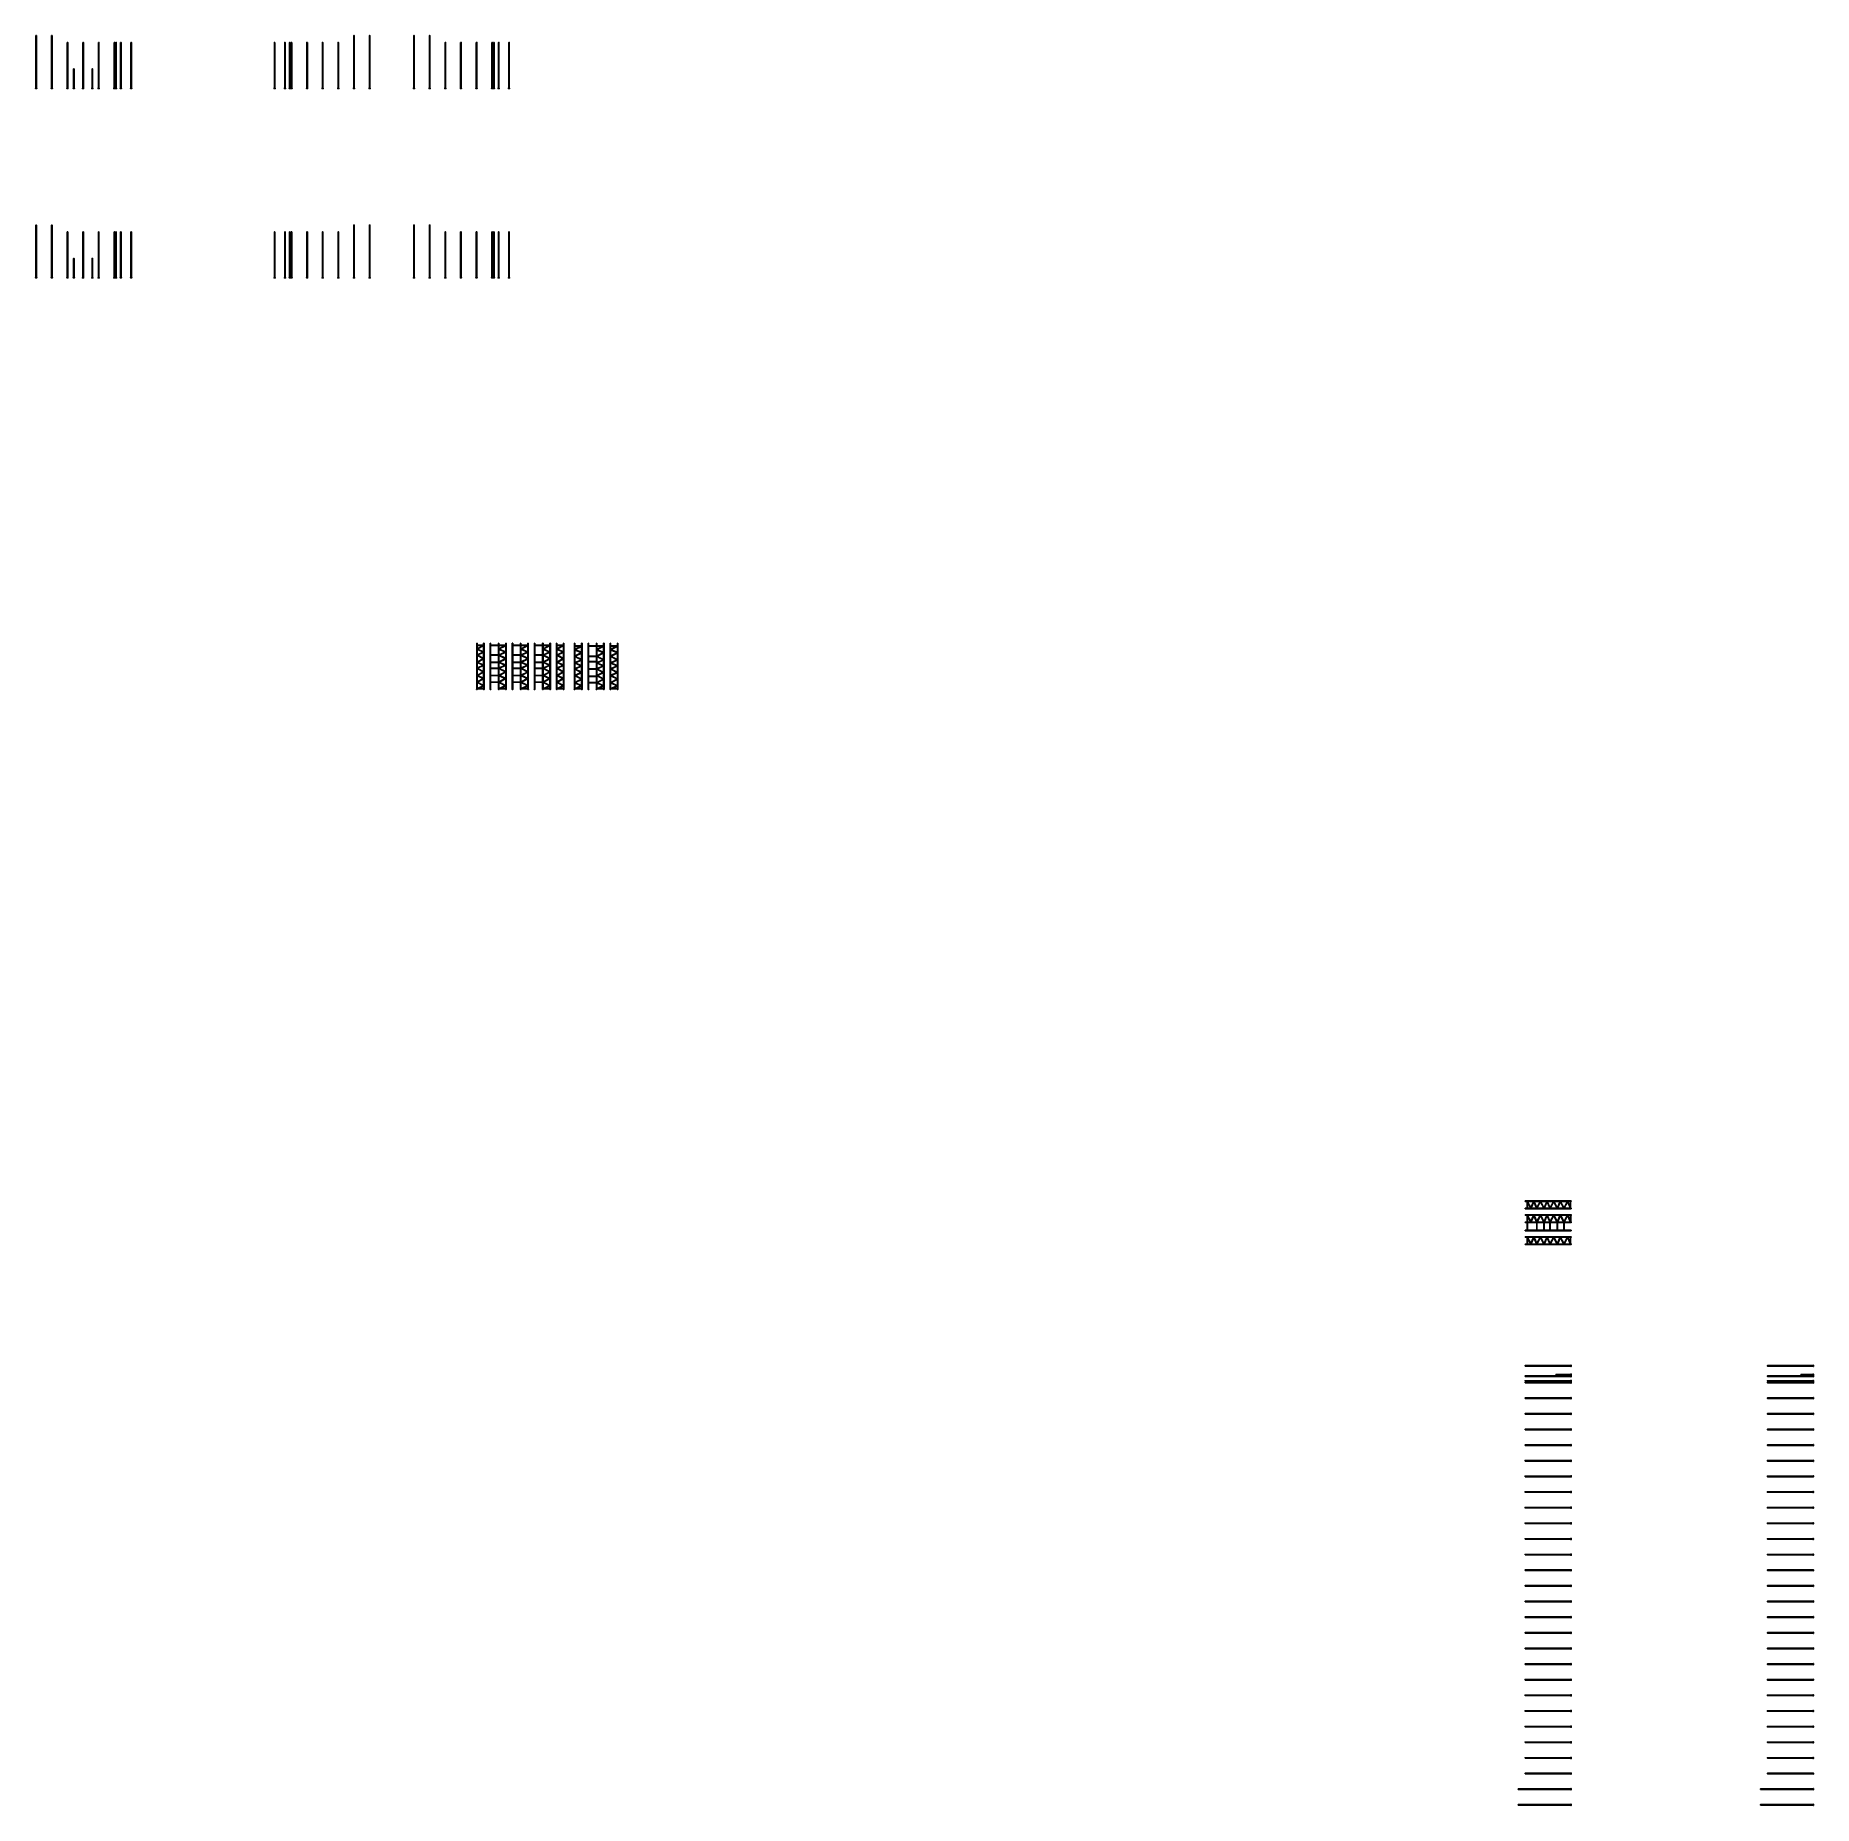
# Model space of a CAD drawing. Header units: millimetres. Extents: x 146716 to 442196, y -115135 to 179065.
import ezdxf

# ---------------------------------------------------------------- set-up
doc = ezdxf.new("R2010")
doc.units = ezdxf.units.MM
doc.layers.add('Dimension', color=7, linetype='Continuous')
doc.layers.add('Xref Multishuttle Sections$0$Racking', color=30, linetype='Continuous')
doc.layers.add('Xref Multishuttle Sections$0$Bracket', color=1, linetype='Continuous', lineweight=25)

# ---------------------------------------------------------------- blocks, each defined once
blk = doc.blocks.new('Xref Multishuttle Sections$0$Xref MS Rack Section$0$SOC HD SIDE')
at = {"color": 0, "linetype": 'ByBlock'}
blk.add_line((1079182, 503083), (1079182, 503069), dxfattribs=at)
for points in [[(1079170, 503086), (1079172, 503086), (1079172, 503066), (1079170, 503066)], [(1079172, 503084), (1079181, 503084), (1079181, 503068), (1079172, 503068)]]:
    blk.add_lwpolyline(points, dxfattribs=at)
for centre, start, end in [((1079181, 503083), 0, 90), ((1079181, 503069), 270, 0)]:
    blk.add_arc(centre, 1, start, end, dxfattribs=at)
blk = doc.blocks.new('Xref Multishuttle Sections$0$Xref MS Rack Section$0$BASEPLATE')
for p, q in [((883158, 344342), (883158, 344364)), ((883158, 344364), (883162, 344364)), ((883162, 344364), (883162, 344342)), ((883166, 344338), (883264, 344338)), ((883264, 344334), (883166, 344334)), ((883181, 344338), (883181, 344334)), ((883187, 344342), (883187, 344330)), ((883193, 344338), (883193, 344334)), ((883228, 344338), (883228, 344334)), ((883231, 344338), (883231, 344334)), ((883237, 344342), (883237, 344330)), ((883243, 344338), (883243, 344334)), ((883246, 344338), (883246, 344334)), ((883258, 344376), (883270, 344376)), ((883266, 344394), (883262, 344394)), ((883262, 344359), (883262, 344394)), ((883262, 344382), (883266, 344382)), ((883262, 344370), (883266, 344370)), ((883263, 344356), (883267, 344343)), ((883266, 344359), (883266, 344394)), ((883267, 344357), (883271, 344344))]:
    blk.add_line(p, q)
for centre, radius, start, end in [((883166, 344342), 8, 180, 270), ((883166, 344342), 4, 180, 270), ((883270, 344359), 8, 180, 199.5), ((883264, 344342), 7.88, 269.46382, 20.03618), ((883264, 344342), 3.93, 270, 19.5), ((883270, 344359), 4, 180, 199.5)]:
    blk.add_arc(centre, radius, start, end)
blk = doc.blocks.new('*U142')
blk.add_lwpolyline([(-22, 34), (1213, -598), (1195, -634), (-40, -2)], close=True)
for centre in [(0, 0), (1173, -600)]:
    blk.add_circle(centre, 5.5)
blk = doc.blocks.new('*U136')
blk.add_lwpolyline([(-24, 32), (1213, -495), (1197, -532), (-40, -5)], close=True)
for centre in [(0, 0), (1173, -500)]:
    blk.add_circle(centre, 5.5)
blk = doc.blocks.new('*U144')
blk.add_lwpolyline([(-35, 20), (1208, 20), (1208, -20), (-35, -20)], close=True)
for centre in [(0, 0), (1173, 0)]:
    blk.add_circle(centre, 5.5)
blk = doc.blocks.new('*U137')
blk.add_lwpolyline([(40, 5), (-1197, 532), (-1213, 495), (24, -32)], close=True)
for centre in [(-1173, 500), (0, 0)]:
    blk.add_circle(centre, 5.5)
blk = doc.blocks.new('*U147')
blk.add_lwpolyline([(-22, 34), (1213, -598), (1195, -634), (-40, -2)], close=True)
for centre in [(0, 0), (1173, -600)]:
    blk.add_circle(centre, 5.5)
blk = doc.blocks.new('*U143')
blk.add_lwpolyline([(-22, 34), (1213, -598), (1195, -634), (-40, -2)], close=True)
for centre in [(0, 0), (1173, -600)]:
    blk.add_circle(centre, 5.5)
blk = doc.blocks.new('Xref Multishuttle Sections$0$Order Buffer FRAME_3POST')
at = {"layer": 'Xref Multishuttle Sections$0$Racking'}
for p, q in [((0, 2641), (-7650, 2641)), ((-7650, 2566.5), (-7650, 2641)), ((0, 2605.67), (-7650, 2605.67)), ((0, 2568.9), (-7650, 2568.9)), ((0, 2566.5), (-7650, 2566.5)), ((0, 1283), (-7650, 1283)), ((-7650, 1208.5), (-7650, 1283)), ((0, 1247.67), (-7650, 1247.67)), ((0, 1210.9), (-7650, 1210.9)), ((0, 1208.5), (-7650, 1208.5)), ((0, 74.5), (-7650, 74.5)), ((-7650, 74.5), (-7650, 0)), ((0, 72.1), (-7650, 72.1)), ((0, 35.33), (-7650, 35.33)), ((0, 0), (-7650, 0)), ((-7242.5, 1286), (-7357.5, 1286)), ((-7357.5, 1283), (-7357.5, 1286)), ((-7318.75, 1286), (-7318.75, 2566.5)), ((-7315.75, 1286), (-7315.75, 2566.5)), ((-7284.25, 1286), (-7284.25, 2566.5)), ((-7281.25, 1286), (-7281.25, 2566.5)), ((-7142.5, 1283), (-7257.5, 1283)), ((-7242.5, 1283), (-7242.5, 1286)), ((-5942.5, 1283), (-6057.5, 1283)), ((-5642.5, 1286), (-5757.5, 1286)), ((-5757.5, 1283), (-5757.5, 1286)), ((-5718.75, 1286), (-5718.75, 2566.5)), ((-5715.75, 1286), (-5715.75, 2566.5)), ((-5684.25, 1286), (-5684.25, 2566.5)), ((-5681.25, 1286), (-5681.25, 2566.5)), ((-5642.5, 1283), (-5642.5, 1286)), ((-4742.5, 1283), (-4857.5, 1283)), ((-4442.5, 1286), (-4557.5, 1286)), ((-4557.5, 1283), (-4557.5, 1286)), ((-4518.75, 1286), (-4518.75, 2566.5)), ((-4515.75, 1286), (-4515.75, 2566.5)), ((-4484.25, 1286), (-4484.25, 2566.5)), ((-4481.25, 1286), (-4481.25, 2566.5)), ((-4442.5, 1283), (-4442.5, 1286)), ((-3542.5, 1283), (-3657.5, 1283)), ((-3442.5, 1286), (-3557.5, 1286)), ((-3557.5, 1283), (-3557.5, 1286)), ((-3518.75, 1286), (-3518.75, 2566.5)), ((-3515.75, 1286), (-3515.75, 2566.5)), ((-3484.25, 1286), (-3484.25, 2566.5)), ((-3481.25, 1286), (-3481.25, 2566.5)), ((-3442.5, 1283), (-3442.5, 1286)), ((-2242.5, 1286), (-2357.5, 1286)), ((-2357.5, 1283), (-2357.5, 1286)), ((-2242.5, 1283), (-2357.5, 1283)), ((-2318.75, 1286), (-2318.75, 2566.5)), ((-2315.75, 1286), (-2315.75, 2566.5)), ((-2284.25, 1286), (-2284.25, 2566.5)), ((-2281.25, 1286), (-2281.25, 2566.5)), ((-2242.5, 1283), (-2242.5, 1286)), ((-1142.5, 1286), (-1257.5, 1286)), ((-1257.5, 1283), (-1257.5, 1286)), ((-1142.5, 1283), (-1257.5, 1283)), ((-1218.75, 1286), (-1218.75, 2566.5)), ((-1215.75, 1286), (-1215.75, 2566.5)), ((-1184.25, 1286), (-1184.25, 2566.5)), ((-1181.25, 1286), (-1181.25, 2566.5)), ((-1142.5, 1283), (-1142.5, 1286)), ((0, 2566.5), (0, 2641)), ((0, 1208.5), (0, 1283)), ((0, 74.5), (0, 0))]:
    blk.add_line(p, q, dxfattribs=at)
for centre, start, end in [((-7650, 2586), 270, 90), ((-7650, 1228), 270, 90), ((-7650, 55), 270, 90), ((-7600, 2586), 90, 270), ((-7600, 1228), 90, 270), ((-7600, 55), 90, 270), ((-7600, 2586), 270, 90), ((-7600, 1228), 270, 90), ((-7600, 55), 270, 90), ((-7550, 2586), 90, 270), ((-7550, 1228), 90, 270), ((-7550, 55), 90, 270), ((-7550, 2586), 270, 90), ((-7550, 1228), 270, 90), ((-7550, 55), 270, 90), ((-7500, 2586), 90, 270), ((-7500, 1228), 90, 270), ((-7500, 55), 90, 270), ((-7500, 2586), 270, 90), ((-7500, 1228), 270, 90), ((-7500, 55), 270, 90), ((-7450, 2586), 90, 270), ((-7450, 1228), 90, 270), ((-7450, 55), 90, 270), ((-7450, 2586), 270, 90), ((-7450, 1228), 270, 90), ((-7450, 55), 270, 90), ((-7400, 2586), 90, 270), ((-7400, 1228), 90, 270), ((-7400, 55), 90, 270), ((-7400, 2586), 270, 90), ((-7400, 1228), 270, 90), ((-7400, 55), 270, 90), ((-7350, 2586), 90, 270), ((-7350, 1228), 90, 270), ((-7350, 55), 90, 270), ((-7350, 2586), 270, 90), ((-7350, 1228), 270, 90), ((-7350, 55), 270, 90), ((-7300, 2586), 90, 270), ((-7300, 1228), 90, 270), ((-7300, 55), 90, 270), ((-7300, 2586), 270, 90), ((-7300, 1228), 270, 90), ((-7300, 55), 270, 90), ((-7250, 2586), 90, 270), ((-7250, 1228), 90, 270), ((-7250, 55), 90, 270), ((-7250, 2586), 270, 90), ((-7250, 1228), 270, 90), ((-7250, 55), 270, 90), ((-7200, 2586), 90, 270), ((-7200, 1228), 90, 270), ((-7200, 55), 90, 270), ((-7200, 2586), 270, 90), ((-7200, 1228), 270, 90), ((-7200, 55), 270, 90), ((-7150, 2586), 90, 270), ((-7150, 1228), 90, 270), ((-7150, 55), 90, 270), ((-7150, 2586), 270, 90), ((-7150, 1228), 270, 90), ((-7150, 55), 270, 90), ((-7100, 2586), 90, 270), ((-7100, 1228), 90, 270), ((-7100, 55), 90, 270), ((-7100, 2586), 270, 90), ((-7100, 1228), 270, 90), ((-7100, 55), 270, 90), ((-7050, 2586), 90, 270), ((-7050, 1228), 90, 270), ((-7050, 55), 90, 270), ((-7050, 2586), 270, 90), ((-7050, 1228), 270, 90), ((-7050, 55), 270, 90), ((-7000, 2586), 90, 270), ((-7000, 1228), 90, 270), ((-7000, 55), 90, 270), ((-7000, 2586), 270, 90), ((-7000, 1228), 270, 90), ((-7000, 55), 270, 90), ((-6950, 2586), 90, 270), ((-6950, 1228), 90, 270), ((-6950, 55), 90, 270), ((-6950, 2586), 270, 90), ((-6950, 1228), 270, 90), ((-6950, 55), 270, 90), ((-6900, 2586), 90, 270), ((-6900, 1228), 90, 270), ((-6900, 55), 90, 270), ((-6900, 2586), 270, 90), ((-6900, 1228), 270, 90), ((-6900, 55), 270, 90), ((-6850, 2586), 90, 270), ((-6850, 1228), 90, 270), ((-6850, 55), 90, 270), ((-6850, 2586), 270, 90), ((-6850, 1228), 270, 90), ((-6850, 55), 270, 90), ((-6800, 2586), 90, 270), ((-6800, 1228), 90, 270), ((-6800, 55), 90, 270), ((-6800, 2586), 270, 90), ((-6800, 1228), 270, 90), ((-6800, 55), 270, 90), ((-6750, 2586), 90, 270), ((-6750, 1228), 90, 270), ((-6750, 55), 90, 270), ((-6750, 2586), 270, 90), ((-6750, 1228), 270, 90), ((-6750, 55), 270, 90), ((-6700, 2586), 90, 270), ((-6700, 1228), 90, 270), ((-6700, 55), 90, 270), ((-6700, 2586), 270, 90), ((-6700, 1228), 270, 90), ((-6700, 55), 270, 90), ((-6650, 2586), 90, 270), ((-6650, 1228), 90, 270), ((-6650, 55), 90, 270), ((-6650, 2586), 270, 90), ((-6650, 1228), 270, 90), ((-6650, 55), 270, 90), ((-6600, 2586), 90, 270), ((-6600, 1228), 90, 270), ((-6600, 55), 90, 270), ((-6600, 2586), 270, 90), ((-6600, 1228), 270, 90), ((-6600, 55), 270, 90), ((-6550, 2586), 90, 270), ((-6550, 1228), 90, 270), ((-6550, 55), 90, 270), ((-6550, 2586), 270, 90), ((-6550, 1228), 270, 90), ((-6550, 55), 270, 90), ((-6500, 2586), 90, 270), ((-6500, 1228), 90, 270), ((-6500, 55), 90, 270), ((-6500, 2586), 270, 90), ((-6500, 1228), 270, 90), ((-6500, 55), 270, 90), ((-6450, 2586), 90, 270), ((-6450, 1228), 90, 270), ((-6450, 55), 90, 270), ((-6450, 2586), 270, 90), ((-6450, 1228), 270, 90), ((-6450, 55), 270, 90), ((-6400, 2586), 90, 270), ((-6400, 1228), 90, 270), ((-6400, 55), 90, 270), ((-6400, 2586), 270, 90), ((-6400, 1228), 270, 90), ((-6400, 55), 270, 90), ((-6350, 2586), 90, 270), ((-6350, 1228), 90, 270), ((-6350, 55), 90, 270), ((-6350, 2586), 270, 90), ((-6350, 1228), 270, 90), ((-6350, 55), 270, 90), ((-6300, 2586), 90, 270), ((-6300, 1228), 90, 270), ((-6300, 55), 90, 270), ((-6300, 2586), 270, 90), ((-6300, 1228), 270, 90), ((-6300, 55), 270, 90), ((-6250, 2586), 90, 270), ((-6250, 1228), 90, 270), ((-6250, 55), 90, 270), ((-6250, 2586), 270, 90), ((-6250, 1228), 270, 90), ((-6250, 55), 270, 90), ((-6200, 2586), 90, 270), ((-6200, 1228), 90, 270), ((-6200, 55), 90, 270), ((-6200, 2586), 270, 90), ((-6200, 1228), 270, 90), ((-6200, 55), 270, 90), ((-6150, 2586), 90, 270), ((-6150, 1228), 90, 270), ((-6150, 55), 90, 270), ((-6150, 2586), 270, 90), ((-6150, 1228), 270, 90), ((-6150, 55), 270, 90), ((-6100, 2586), 90, 270), ((-6100, 1228), 90, 270), ((-6100, 55), 90, 270), ((-6100, 2586), 270, 90), ((-6100, 1228), 270, 90), ((-6100, 55), 270, 90), ((-6050, 2586), 90, 270), ((-6050, 1228), 90, 270), ((-6050, 55), 90, 270), ((-6050, 2586), 270, 90), ((-6050, 1228), 270, 90), ((-6050, 55), 270, 90), ((-6000, 2586), 90, 270), ((-6000, 1228), 90, 270), ((-6000, 55), 90, 270), ((-6000, 2586), 270, 90), ((-6000, 1228), 270, 90), ((-6000, 55), 270, 90), ((-5950, 2586), 90, 270), ((-5950, 1228), 90, 270), ((-5950, 55), 90, 270), ((-5950, 2586), 270, 90), ((-5950, 1228), 270, 90), ((-5950, 55), 270, 90), ((-5900, 2586), 90, 270), ((-5900, 1228), 90, 270), ((-5900, 55), 90, 270), ((-5900, 2586), 270, 90), ((-5900, 1228), 270, 90), ((-5900, 55), 270, 90), ((-5850, 2586), 90, 270), ((-5850, 1228), 90, 270), ((-5850, 55), 90, 270), ((-5850, 2586), 270, 90), ((-5850, 1228), 270, 90), ((-5850, 55), 270, 90), ((-5800, 2586), 90, 270), ((-5800, 1228), 90, 270), ((-5800, 55), 90, 270), ((-5800, 2586), 270, 90), ((-5800, 1228), 270, 90), ((-5800, 55), 270, 90), ((-5750, 2586), 90, 270), ((-5750, 1228), 90, 270), ((-5750, 55), 90, 270), ((-5750, 2586), 270, 90), ((-5750, 1228), 270, 90), ((-5750, 55), 270, 90), ((-5700, 2586), 90, 270), ((-5700, 1228), 90, 270), ((-5700, 55), 90, 270), ((-5700, 2586), 270, 90), ((-5700, 1228), 270, 90), ((-5700, 55), 270, 90), ((-5650, 2586), 90, 270), ((-5650, 1228), 90, 270), ((-5650, 55), 90, 270), ((-5650, 2586), 270, 90), ((-5650, 1228), 270, 90), ((-5650, 55), 270, 90), ((-5600, 2586), 90, 270), ((-5600, 1228), 90, 270), ((-5600, 55), 90, 270), ((-5600, 2586), 270, 90), ((-5600, 1228), 270, 90), ((-5600, 55), 270, 90), ((-5550, 2586), 90, 270), ((-5550, 1228), 90, 270), ((-5550, 55), 90, 270), ((-5550, 2586), 270, 90), ((-5550, 1228), 270, 90), ((-5550, 55), 270, 90), ((-5500, 2586), 90, 270), ((-5500, 1228), 90, 270), ((-5500, 55), 90, 270), ((-5500, 2586), 270, 90), ((-5500, 1228), 270, 90), ((-5500, 55), 270, 90), ((-5450, 2586), 90, 270), ((-5450, 1228), 90, 270), ((-5450, 55), 90, 270), ((-5450, 2586), 270, 90), ((-5450, 1228), 270, 90), ((-5450, 55), 270, 90), ((-5400, 2586), 90, 270), ((-5400, 1228), 90, 270), ((-5400, 55), 90, 270), ((-5400, 2586), 270, 90), ((-5400, 1228), 270, 90), ((-5400, 55), 270, 90), ((-5350, 2586), 90, 270), ((-5350, 1228), 90, 270), ((-5350, 55), 90, 270), ((-5350, 2586), 270, 90), ((-5350, 1228), 270, 90), ((-5350, 55), 270, 90), ((-5300, 2586), 90, 270), ((-5300, 1228), 90, 270), ((-5300, 55), 90, 270), ((-5300, 2586), 270, 90), ((-5300, 1228), 270, 90), ((-5300, 55), 270, 90), ((-5250, 2586), 90, 270), ((-5250, 1228), 90, 270), ((-5250, 55), 90, 270), ((-5250, 2586), 270, 90), ((-5250, 1228), 270, 90), ((-5250, 55), 270, 90), ((-5200, 2586), 90, 270), ((-5200, 1228), 90, 270), ((-5200, 55), 90, 270), ((-5200, 2586), 270, 90), ((-5200, 1228), 270, 90), ((-5200, 55), 270, 90), ((-5150, 2586), 90, 270), ((-5150, 1228), 90, 270), ((-5150, 55), 90, 270), ((-5150, 2586), 270, 90), ((-5150, 1228), 270, 90), ((-5150, 55), 270, 90), ((-5100, 2586), 90, 270), ((-5100, 1228), 90, 270), ((-5100, 55), 90, 270), ((-5100, 2586), 270, 90), ((-5100, 1228), 270, 90), ((-5100, 55), 270, 90), ((-5050, 2586), 90, 270), ((-5050, 1228), 90, 270), ((-5050, 55), 90, 270), ((-5050, 2586), 270, 90), ((-5050, 1228), 270, 90), ((-5050, 55), 270, 90), ((-5000, 2586), 90, 270), ((-5000, 1228), 90, 270), ((-5000, 55), 90, 270), ((-5000, 2586), 270, 90), ((-5000, 1228), 270, 90), ((-5000, 55), 270, 90), ((-4950, 2586), 90, 270), ((-4950, 1228), 90, 270), ((-4950, 55), 90, 270), ((-4950, 2586), 270, 90), ((-4950, 1228), 270, 90), ((-4950, 55), 270, 90), ((-4900, 2586), 90, 270), ((-4900, 1228), 90, 270), ((-4900, 55), 90, 270), ((-4900, 2586), 270, 90), ((-4900, 1228), 270, 90), ((-4900, 55), 270, 90), ((-4850, 2586), 90, 270), ((-4850, 1228), 90, 270), ((-4850, 55), 90, 270), ((-4850, 2586), 270, 90), ((-4850, 1228), 270, 90), ((-4850, 55), 270, 90), ((-4800, 2586), 90, 270), ((-4800, 1228), 90, 270), ((-4800, 55), 90, 270), ((-4800, 2586), 270, 90), ((-4800, 1228), 270, 90), ((-4800, 55), 270, 90), ((-4750, 2586), 90, 270), ((-4750, 1228), 90, 270), ((-4750, 55), 90, 270), ((-4750, 2586), 270, 90), ((-4750, 1228), 270, 90), ((-4750, 55), 270, 90), ((-4700, 2586), 90, 270), ((-4700, 1228), 90, 270), ((-4700, 55), 90, 270), ((-4700, 2586), 270, 90), ((-4700, 1228), 270, 90), ((-4700, 55), 270, 90), ((-4650, 2586), 90, 270), ((-4650, 1228), 90, 270), ((-4650, 55), 90, 270), ((-4650, 2586), 270, 90), ((-4650, 1228), 270, 90), ((-4650, 55), 270, 90), ((-4600, 2586), 90, 270), ((-4600, 1228), 90, 270), ((-4600, 55), 90, 270), ((-4600, 2586), 270, 90), ((-4600, 1228), 270, 90), ((-4600, 55), 270, 90), ((-4550, 2586), 90, 270), ((-4550, 1228), 90, 270), ((-4550, 55), 90, 270), ((-4550, 2586), 270, 90), ((-4550, 1228), 270, 90), ((-4550, 55), 270, 90), ((-4500, 2586), 90, 270), ((-4500, 1228), 90, 270), ((-4500, 55), 90, 270), ((-4500, 2586), 270, 90), ((-4500, 1228), 270, 90), ((-4500, 55), 270, 90), ((-4450, 2586), 90, 270), ((-4450, 1228), 90, 270), ((-4450, 55), 90, 270), ((-4450, 2586), 270, 90), ((-4450, 1228), 270, 90), ((-4450, 55), 270, 90), ((-4400, 2586), 90, 270), ((-4400, 1228), 90, 270), ((-4400, 55), 90, 270), ((-4400, 2586), 270, 90), ((-4400, 1228), 270, 90), ((-4400, 55), 270, 90), ((-4350, 2586), 90, 270), ((-4350, 1228), 90, 270), ((-4350, 55), 90, 270), ((-4350, 2586), 270, 90), ((-4350, 1228), 270, 90), ((-4350, 55), 270, 90), ((-4300, 2586), 90, 270), ((-4300, 1228), 90, 270), ((-4300, 55), 90, 270), ((-4300, 2586), 270, 90), ((-4300, 1228), 270, 90), ((-4300, 55), 270, 90), ((-4250, 2586), 90, 270), ((-4250, 1228), 90, 270), ((-4250, 55), 90, 270), ((-4250, 2586), 270, 90), ((-4250, 1228), 270, 90), ((-4250, 55), 270, 90), ((-4200, 2586), 90, 270), ((-4200, 1228), 90, 270), ((-4200, 55), 90, 270), ((-4200, 2586), 270, 90), ((-4200, 1228), 270, 90), ((-4200, 55), 270, 90), ((-4150, 2586), 90, 270), ((-4150, 1228), 90, 270), ((-4150, 55), 90, 270), ((-4150, 2586), 270, 90), ((-4150, 1228), 270, 90), ((-4150, 55), 270, 90), ((-4100, 2586), 90, 270), ((-4100, 1228), 90, 270), ((-4100, 55), 90, 270), ((-4100, 2586), 270, 90), ((-4100, 1228), 270, 90), ((-4100, 55), 270, 90), ((-4050, 2586), 90, 270), ((-4050, 1228), 90, 270), ((-4050, 55), 90, 270), ((-4050, 2586), 270, 90), ((-4050, 1228), 270, 90), ((-4050, 55), 270, 90), ((-4000, 2586), 90, 270), ((-4000, 1228), 90, 270), ((-4000, 55), 90, 270), ((-4000, 2586), 270, 90), ((-4000, 1228), 270, 90), ((-4000, 55), 270, 90), ((-3950, 2586), 90, 270), ((-3950, 1228), 90, 270), ((-3950, 55), 90, 270), ((-3950, 2586), 270, 90), ((-3950, 1228), 270, 90), ((-3950, 55), 270, 90), ((-3900, 2586), 90, 270), ((-3900, 1228), 90, 270), ((-3900, 55), 90, 270), ((-3900, 2586), 270, 90), ((-3900, 1228), 270, 90), ((-3900, 55), 270, 90), ((-3850, 2586), 90, 270), ((-3850, 1228), 90, 270), ((-3850, 55), 90, 270), ((-3850, 2586), 270, 90), ((-3850, 1228), 270, 90), ((-3850, 55), 270, 90), ((-3800, 2586), 90, 270), ((-3800, 1228), 90, 270), ((-3800, 55), 90, 270), ((-3800, 2586), 270, 90), ((-3800, 1228), 270, 90), ((-3800, 55), 270, 90), ((-3750, 2586), 90, 270), ((-3750, 1228), 90, 270), ((-3750, 55), 90, 270), ((-3750, 2586), 270, 90), ((-3750, 1228), 270, 90), ((-3750, 55), 270, 90), ((-3700, 2586), 90, 270), ((-3700, 1228), 90, 270), ((-3700, 55), 90, 270), ((-3700, 2586), 270, 90), ((-3700, 1228), 270, 90), ((-3700, 55), 270, 90), ((-3650, 2586), 90, 270), ((-3650, 1228), 90, 270), ((-3650, 55), 90, 270), ((-3650, 2586), 270, 90), ((-3650, 1228), 270, 90), ((-3650, 55), 270, 90), ((-3600, 2586), 90, 270), ((-3600, 1228), 90, 270), ((-3600, 55), 90, 270), ((-3600, 2586), 270, 90), ((-3600, 1228), 270, 90), ((-3600, 55), 270, 90), ((-3550, 2586), 90, 270), ((-3550, 1228), 90, 270), ((-3550, 55), 90, 270), ((-3550, 2586), 270, 90), ((-3550, 1228), 270, 90), ((-3550, 55), 270, 90), ((-3500, 2586), 90, 270), ((-3500, 1228), 90, 270), ((-3500, 55), 90, 270), ((-3500, 2586), 270, 90), ((-3500, 1228), 270, 90), ((-3500, 55), 270, 90), ((-3450, 2586), 90, 270), ((-3450, 1228), 90, 270), ((-3450, 55), 90, 270), ((-3450, 2586), 270, 90), ((-3450, 1228), 270, 90), ((-3450, 55), 270, 90), ((-3400, 2586), 90, 270), ((-3400, 1228), 90, 270), ((-3400, 55), 90, 270), ((-3400, 2586), 270, 90), ((-3400, 1228), 270, 90), ((-3400, 55), 270, 90), ((-3350, 2586), 90, 270), ((-3350, 1228), 90, 270), ((-3350, 55), 90, 270), ((-3350, 2586), 270, 90), ((-3350, 1228), 270, 90), ((-3350, 55), 270, 90), ((-3300, 2586), 90, 270), ((-3300, 1228), 90, 270), ((-3300, 55), 90, 270), ((-3300, 2586), 270, 90), ((-3300, 1228), 270, 90), ((-3300, 55), 270, 90), ((-3250, 2586), 90, 270), ((-3250, 1228), 90, 270), ((-3250, 55), 90, 270), ((-3250, 2586), 270, 90), ((-3250, 1228), 270, 90), ((-3250, 55), 270, 90), ((-3200, 2586), 90, 270), ((-3200, 1228), 90, 270), ((-3200, 55), 90, 270), ((-3200, 2586), 270, 90), ((-3200, 1228), 270, 90), ((-3200, 55), 270, 90), ((-3150, 2586), 90, 270), ((-3150, 1228), 90, 270), ((-3150, 55), 90, 270), ((-3150, 2586), 270, 90), ((-3150, 1228), 270, 90), ((-3150, 55), 270, 90), ((-3100, 2586), 90, 270), ((-3100, 1228), 90, 270), ((-3100, 55), 90, 270), ((-3100, 2586), 270, 90), ((-3100, 1228), 270, 90), ((-3100, 55), 270, 90), ((-3050, 2586), 90, 270), ((-3050, 1228), 90, 270), ((-3050, 55), 90, 270), ((-3050, 2586), 270, 90), ((-3050, 1228), 270, 90), ((-3050, 55), 270, 90), ((-3000, 2586), 90, 270), ((-3000, 1228), 90, 270), ((-3000, 55), 90, 270), ((-3000, 2586), 270, 90), ((-3000, 1228), 270, 90), ((-3000, 55), 270, 90), ((-2950, 2586), 90, 270), ((-2950, 1228), 90, 270), ((-2950, 55), 90, 270), ((-2950, 2586), 270, 90), ((-2950, 1228), 270, 90), ((-2950, 55), 270, 90), ((-2900, 2586), 90, 270), ((-2900, 1228), 90, 270), ((-2900, 55), 90, 270), ((-2900, 2586), 270, 90), ((-2900, 1228), 270, 90), ((-2900, 55), 270, 90), ((-2850, 2586), 90, 270), ((-2850, 1228), 90, 270), ((-2850, 55), 90, 270), ((-2850, 2586), 270, 90), ((-2850, 1228), 270, 90), ((-2850, 55), 270, 90), ((-2800, 2586), 90, 270), ((-2800, 1228), 90, 270), ((-2800, 55), 90, 270), ((-2800, 2586), 270, 90), ((-2800, 1228), 270, 90), ((-2800, 55), 270, 90), ((-2750, 2586), 90, 270), ((-2750, 1228), 90, 270), ((-2750, 55), 90, 270), ((-2750, 2586), 270, 90), ((-2750, 1228), 270, 90), ((-2750, 55), 270, 90), ((-2700, 2586), 90, 270), ((-2700, 1228), 90, 270), ((-2700, 55), 90, 270), ((-2700, 2586), 270, 90), ((-2700, 1228), 270, 90), ((-2700, 55), 270, 90), ((-2650, 2586), 90, 270), ((-2650, 1228), 90, 270), ((-2650, 55), 90, 270), ((-2650, 2586), 270, 90), ((-2650, 1228), 270, 90), ((-2650, 55), 270, 90), ((-2600, 2586), 90, 270), ((-2600, 1228), 90, 270), ((-2600, 55), 90, 270), ((-2600, 2586), 270, 90), ((-2600, 1228), 270, 90), ((-2600, 55), 270, 90), ((-2550, 2586), 90, 270), ((-2550, 1228), 90, 270), ((-2550, 55), 90, 270), ((-2550, 2586), 270, 90), ((-2550, 1228), 270, 90), ((-2550, 55), 270, 90), ((-2500, 2586), 90, 270), ((-2500, 1228), 90, 270), ((-2500, 55), 90, 270), ((-2500, 2586), 270, 90), ((-2500, 1228), 270, 90), ((-2500, 55), 270, 90), ((-2450, 2586), 90, 270), ((-2450, 1228), 90, 270), ((-2450, 55), 90, 270), ((-2450, 2586), 270, 90), ((-2450, 1228), 270, 90), ((-2450, 55), 270, 90), ((-2400, 2586), 90, 270), ((-2400, 1228), 90, 270), ((-2400, 55), 90, 270), ((-2400, 2586), 270, 90), ((-2400, 1228), 270, 90), ((-2400, 55), 270, 90), ((-2350, 2586), 90, 270), ((-2350, 1228), 90, 270), ((-2350, 55), 90, 270), ((-2350, 2586), 270, 90), ((-2350, 1228), 270, 90), ((-2350, 55), 270, 90), ((-2300, 2586), 90, 270), ((-2300, 1228), 90, 270), ((-2300, 55), 90, 270), ((-2300, 2586), 270, 90), ((-2300, 1228), 270, 90), ((-2300, 55), 270, 90), ((-2250, 2586), 90, 270), ((-2250, 1228), 90, 270), ((-2250, 55), 90, 270), ((-2250, 2586), 270, 90), ((-2250, 1228), 270, 90), ((-2250, 55), 270, 90), ((-2200, 2586), 90, 270), ((-2200, 1228), 90, 270), ((-2200, 55), 90, 270), ((-2200, 2586), 270, 90), ((-2200, 1228), 270, 90), ((-2200, 55), 270, 90), ((-2150, 2586), 90, 270), ((-2150, 1228), 90, 270), ((-2150, 55), 90, 270), ((-2150, 2586), 270, 90), ((-2150, 1228), 270, 90), ((-2150, 55), 270, 90), ((-2100, 2586), 90, 270), ((-2100, 1228), 90, 270), ((-2100, 55), 90, 270), ((-2100, 2586), 270, 90), ((-2100, 1228), 270, 90), ((-2100, 55), 270, 90), ((-2050, 2586), 90, 270), ((-2050, 1228), 90, 270), ((-2050, 55), 90, 270), ((-2050, 2586), 270, 90), ((-2050, 1228), 270, 90), ((-2050, 55), 270, 90), ((-2000, 2586), 90, 270), ((-2000, 1228), 90, 270), ((-2000, 55), 90, 270), ((-2000, 2586), 270, 90), ((-2000, 1228), 270, 90), ((-2000, 55), 270, 90), ((-1950, 2586), 90, 270), ((-1950, 1228), 90, 270), ((-1950, 55), 90, 270), ((-1950, 2586), 270, 90), ((-1950, 1228), 270, 90), ((-1950, 55), 270, 90), ((-1900, 2586), 90, 270), ((-1900, 1228), 90, 270), ((-1900, 55), 90, 270), ((-1900, 2586), 270, 90), ((-1900, 1228), 270, 90), ((-1900, 55), 270, 90), ((-1850, 2586), 90, 270), ((-1850, 1228), 90, 270), ((-1850, 55), 90, 270), ((-1850, 2586), 270, 90), ((-1850, 1228), 270, 90), ((-1850, 55), 270, 90), ((-1800, 2586), 90, 270), ((-1800, 1228), 90, 270), ((-1800, 55), 90, 270), ((-1800, 2586), 270, 90), ((-1800, 1228), 270, 90), ((-1800, 55), 270, 90), ((-1750, 2586), 90, 270), ((-1750, 1228), 90, 270), ((-1750, 55), 90, 270), ((-1750, 2586), 270, 90), ((-1750, 1228), 270, 90), ((-1750, 55), 270, 90), ((-1700, 2586), 90, 270), ((-1700, 1228), 90, 270), ((-1700, 55), 90, 270), ((-1700, 2586), 270, 90), ((-1700, 1228), 270, 90), ((-1700, 55), 270, 90), ((-1650, 2586), 90, 270), ((-1650, 1228), 90, 270), ((-1650, 55), 90, 270), ((-1650, 2586), 270, 90), ((-1650, 1228), 270, 90), ((-1650, 55), 270, 90), ((-1600, 2586), 90, 270), ((-1600, 1228), 90, 270), ((-1600, 55), 90, 270), ((-1600, 2586), 270, 90), ((-1600, 1228), 270, 90), ((-1600, 55), 270, 90), ((-1550, 2586), 90, 270), ((-1550, 1228), 90, 270), ((-1550, 55), 90, 270), ((-1550, 2586), 270, 90), ((-1550, 1228), 270, 90), ((-1550, 55), 270, 90), ((-1500, 2586), 90, 270), ((-1500, 1228), 90, 270), ((-1500, 55), 90, 270), ((-1500, 2586), 270, 90), ((-1500, 1228), 270, 90), ((-1500, 55), 270, 90), ((-1450, 2586), 90, 270), ((-1450, 1228), 90, 270), ((-1450, 55), 90, 270), ((-1450, 2586), 270, 90), ((-1450, 1228), 270, 90), ((-1450, 55), 270, 90), ((-1400, 2586), 90, 270), ((-1400, 1228), 90, 270), ((-1400, 55), 90, 270), ((-1400, 2586), 270, 90), ((-1400, 1228), 270, 90), ((-1400, 55), 270, 90), ((-1350, 2586), 90, 270), ((-1350, 1228), 90, 270), ((-1350, 55), 90, 270), ((-1350, 2586), 270, 90), ((-1350, 1228), 270, 90), ((-1350, 55), 270, 90), ((-1300, 2586), 90, 270), ((-1300, 1228), 90, 270), ((-1300, 55), 90, 270), ((-1300, 2586), 270, 90), ((-1300, 1228), 270, 90), ((-1300, 55), 270, 90), ((-1250, 2586), 90, 270), ((-1250, 1228), 90, 270), ((-1250, 55), 90, 270), ((-1250, 2586), 270, 90), ((-1250, 1228), 270, 90), ((-1250, 55), 270, 90), ((-1200, 2586), 90, 270), ((-1200, 1228), 90, 270), ((-1200, 55), 90, 270), ((-1200, 2586), 270, 90), ((-1200, 1228), 270, 90), ((-1200, 55), 270, 90), ((-1150, 2586), 90, 270), ((-1150, 1228), 90, 270), ((-1150, 55), 90, 270), ((-1150, 2586), 270, 90), ((-1150, 1228), 270, 90), ((-1150, 55), 270, 90), ((-1100, 2586), 90, 270), ((-1100, 1228), 90, 270), ((-1100, 55), 90, 270), ((-1100, 2586), 270, 90), ((-1100, 1228), 270, 90), ((-1100, 55), 270, 90), ((-1050, 2586), 90, 270), ((-1050, 1228), 90, 270), ((-1050, 55), 90, 270), ((-1050, 2586), 270, 90), ((-1050, 1228), 270, 90), ((-1050, 55), 270, 90), ((-1000, 2586), 90, 270), ((-1000, 1228), 90, 270), ((-1000, 55), 90, 270), ((-1000, 2586), 270, 90), ((-1000, 1228), 270, 90), ((-1000, 55), 270, 90), ((-950, 2586), 90, 270), ((-950, 1228), 90, 270), ((-950, 55), 90, 270), ((-950, 2586), 270, 90), ((-950, 1228), 270, 90), ((-950, 55), 270, 90), ((-900, 2586), 90, 270), ((-900, 1228), 90, 270), ((-900, 55), 90, 270), ((-900, 2586), 270, 90), ((-900, 1228), 270, 90), ((-900, 55), 270, 90), ((-850, 2586), 90, 270), ((-850, 1228), 90, 270), ((-850, 55), 90, 270), ((-850, 2586), 270, 90), ((-850, 1228), 270, 90), ((-850, 55), 270, 90), ((-800, 2586), 90, 270), ((-800, 1228), 90, 270), ((-800, 55), 90, 270), ((-800, 2586), 270, 90), ((-800, 1228), 270, 90), ((-800, 55), 270, 90), ((-750, 2586), 90, 270), ((-750, 1228), 90, 270), ((-750, 55), 90, 270), ((-750, 2586), 270, 90), ((-750, 1228), 270, 90), ((-750, 55), 270, 90), ((-700, 2586), 90, 270), ((-700, 1228), 90, 270), ((-700, 55), 90, 270), ((-700, 2586), 270, 90), ((-700, 1228), 270, 90), ((-700, 55), 270, 90), ((-650, 2586), 90, 270), ((-650, 1228), 90, 270), ((-650, 55), 90, 270), ((-650, 2586), 270, 90), ((-650, 1228), 270, 90), ((-650, 55), 270, 90), ((-600, 2586), 90, 270), ((-600, 1228), 90, 270), ((-600, 55), 90, 270), ((-600, 2586), 270, 90), ((-600, 1228), 270, 90), ((-600, 55), 270, 90), ((-550, 2586), 90, 270), ((-550, 1228), 90, 270), ((-550, 55), 90, 270), ((-550, 2586), 270, 90), ((-550, 1228), 270, 90), ((-550, 55), 270, 90), ((-500, 2586), 90, 270), ((-500, 1228), 90, 270), ((-500, 55), 90, 270), ((-500, 2586), 270, 90), ((-500, 1228), 270, 90), ((-500, 55), 270, 90), ((-450, 2586), 90, 270), ((-450, 1228), 90, 270), ((-450, 55), 90, 270), ((-450, 2586), 270, 90), ((-450, 1228), 270, 90), ((-450, 55), 270, 90), ((-400, 2586), 90, 270), ((-400, 1228), 90, 270), ((-400, 55), 90, 270), ((-400, 2586), 270, 90), ((-400, 1228), 270, 90), ((-400, 55), 270, 90), ((-350, 2586), 90, 270), ((-350, 1228), 90, 270), ((-350, 55), 90, 270), ((-350, 2586), 270, 90), ((-350, 1228), 270, 90), ((-350, 55), 270, 90), ((-300, 2586), 90, 270), ((-300, 1228), 90, 270), ((-300, 55), 90, 270), ((-300, 2586), 270, 90), ((-300, 1228), 270, 90), ((-300, 55), 270, 90), ((-250, 2586), 90, 270), ((-250, 1228), 90, 270), ((-250, 55), 90, 270), ((-250, 2586), 270, 90), ((-250, 1228), 270, 90), ((-250, 55), 270, 90), ((-200, 2586), 90, 270), ((-200, 1228), 90, 270), ((-200, 55), 90, 270), ((-200, 2586), 270, 90), ((-200, 1228), 270, 90), ((-200, 55), 270, 90), ((-150, 2586), 90, 270), ((-150, 1228), 90, 270), ((-150, 55), 90, 270), ((-150, 2586), 270, 90), ((-150, 1228), 270, 90), ((-150, 55), 270, 90), ((-100, 2586), 90, 270), ((-100, 1228), 90, 270), ((-100, 55), 90, 270), ((-100, 2586), 270, 90), ((-100, 1228), 270, 90), ((-100, 55), 270, 90), ((-50, 2586), 90, 270), ((-50, 1228), 90, 270), ((-50, 55), 90, 270), ((-50, 2586), 270, 90), ((-50, 1228), 270, 90), ((-50, 55), 270, 90), ((0, 2586), 90, 270), ((0, 1228), 90, 270), ((0, 55), 90, 270)]:
    blk.add_arc(centre, 5.2, start, end, dxfattribs=at)
at = {"layer": 'Xref Multishuttle Sections$0$Racking', "rotation": 90}
for name, p in [('Xref Multishuttle Sections$0$Xref MS Rack Section$0$SOC HD SIDE', (495738.62, -1077883.57)), ('*U142', (-7300, 55)), ('*U144', (-7300, 55)), ('Xref Multishuttle Sections$0$Xref MS Rack Section$0$SOC HD SIDE', (495813.62, -1077883.57)), ('*U136', (-6200, 55)), ('Xref Multishuttle Sections$0$Xref MS Rack Section$0$SOC HD SIDE', (497338.62, -1077883.57)), ('Xref Multishuttle Sections$0$Xref MS Rack Section$0$SOC HD SIDE', (497413.62, -1077883.57)), ('*U142', (-5100, 55)), ('Xref Multishuttle Sections$0$Xref MS Rack Section$0$SOC HD SIDE', (498538.62, -1077883.57)), ('Xref Multishuttle Sections$0$Xref MS Rack Section$0$SOC HD SIDE', (498613.62, -1077883.57)), ('*U136', (-4000, 55)), ('Xref Multishuttle Sections$0$Xref MS Rack Section$0$SOC HD SIDE', (499538.62, -1077883.57)), ('Xref Multishuttle Sections$0$Xref MS Rack Section$0$SOC HD SIDE', (499613.62, -1077883.57)), ('*U147', (-2900, 55)), ('Xref Multishuttle Sections$0$Xref MS Rack Section$0$SOC HD SIDE', (500738.62, -1077883.57)), ('Xref Multishuttle Sections$0$Xref MS Rack Section$0$SOC HD SIDE', (500813.62, -1077883.57)), ('*U142', (-1800, 55)), ('Xref Multishuttle Sections$0$Xref MS Rack Section$0$SOC HD SIDE', (501838.62, -1077883.57)), ('Xref Multishuttle Sections$0$Xref MS Rack Section$0$SOC HD SIDE', (501913.62, -1077883.57)), ('*U137', (-100, 1228)), ('*U144', (-100, 55)), ('Xref Multishuttle Sections$0$Xref MS Rack Section$0$BASEPLATE', (344338.03, -880621.46)), ('Xref Multishuttle Sections$0$Xref MS Rack Section$0$BASEPLATE', (344338.03, -881979.46)), ('Xref Multishuttle Sections$0$Xref MS Rack Section$0$SOC HD SIDE', (503038.62, -1076523.57)), ('Xref Multishuttle Sections$0$Xref MS Rack Section$0$SOC HD SIDE', (503038.62, -1077881.57))]:
    blk.add_blockref(name, p, dxfattribs=at)
at = {"layer": 'Xref Multishuttle Sections$0$Racking', "xscale": -1}
for name, p, rotation in [('*U136', (-6200, 55), 270), ('*U142', (-5100, 55), 270), ('*U136', (-4000, 55), 270), ('*U143', (-2900, 55), 270), ('*U136', (-1800, 55), 270), ('*U142', (-600, 55), 270), ('Xref Multishuttle Sections$0$Xref MS Rack Section$0$BASEPLATE', (344338.03, 883262.46), 90), ('Xref Multishuttle Sections$0$Xref MS Rack Section$0$SOC HD SIDE', (503038.62, 1079166.57), 90)]:
    blk.add_blockref(name, p, dxfattribs=dict(at, rotation=rotation))
blk = doc.blocks.new('*U146')
blk.add_lwpolyline([(-22, 34), (1213, -598), (1195, -634), (-40, -2)], close=True)
for centre in [(0, 0), (1173, -600)]:
    blk.add_circle(centre, 5.5)
blk = doc.blocks.new('*U138')
blk.add_lwpolyline([(40, 2), (-1195, 634), (-1213, 598), (22, -34)], close=True)
for centre in [(-1173, 600), (0, 0)]:
    blk.add_circle(centre, 5.5)
blk = doc.blocks.new('*U139')
blk.add_lwpolyline([(40, 5), (-1197, 532), (-1213, 495), (24, -32)], close=True)
for centre in [(-1173, 500), (0, 0)]:
    blk.add_circle(centre, 5.5)
blk = doc.blocks.new('*U145')
blk.add_lwpolyline([(-24, 32), (1213, -495), (1197, -532), (-40, -5)], close=True)
for centre in [(0, 0), (1173, -500)]:
    blk.add_circle(centre, 5.5)
blk = doc.blocks.new('*U141')
blk.add_lwpolyline([(40, 2), (-1195, 634), (-1213, 598), (22, -34)], close=True)
for centre in [(-1173, 600), (0, 0)]:
    blk.add_circle(centre, 5.5)
blk = doc.blocks.new('*U140')
blk.add_lwpolyline([(-22, 34), (1213, -598), (1195, -634), (-40, -2)], close=True)
for centre in [(0, 0), (1173, -600)]:
    blk.add_circle(centre, 5.5)
blk = doc.blocks.new('Xref Multishuttle Sections$0$Order Buffer S Frame Std')
at = {"layer": 'Xref Multishuttle Sections$0$Racking'}
for p, q in [((-676073, -91194, 0), (-676073, -91120, 0)), ((-676073, -91121, 0), (-668423, -91121, 0)), ((-676073, -91156, 0), (-668423, -91156, 0)), ((-676073, -91193, 0), (-668423, -91193, 0)), ((-676073, -91195, 0), (-668423, -91195, 0)), ((-668423, -91195, 0), (-668423, -91121, 0)), ((-676073, -92329, 0), (-668423, -92329, 0)), ((-676073, -92329, 0), (-676073, -92404, 0)), ((-676073, -92332, 0), (-668423, -92332, 0)), ((-676073, -92332, 0), (-668423, -92332, 0)), ((-676073, -92368, 0), (-668423, -92368, 0)), ((-676073, -92404, 0), (-668423, -92404, 0)), ((-668423, -92329, 0), (-668423, -92404, 0))]:
    blk.add_line(p, q, dxfattribs=at)
for centre in [(-676023, -91176, 0), (-675973, -91176, 0), (-675923, -91176, 0), (-675873, -91176, 0), (-675823, -91176, 0), (-675773, -91176, 0), (-675723, -91176, 0), (-675673, -91176, 0), (-675623, -91176, 0), (-675573, -91176, 0), (-675523, -91176, 0), (-675473, -91176, 0), (-675423, -91176, 0), (-675373, -91176, 0), (-675323, -91176, 0), (-675273, -91176, 0), (-675223, -91176, 0), (-675173, -91176, 0), (-675123, -91176, 0), (-675073, -91176, 0), (-675023, -91176, 0), (-674973, -91176, 0), (-674923, -91176, 0), (-674873, -91176, 0), (-674823, -91176, 0), (-674773, -91176, 0), (-674723, -91176, 0), (-674673, -91176, 0), (-674623, -91176, 0), (-674573, -91176, 0), (-674523, -91176, 0), (-674473, -91176, 0), (-674423, -91176, 0), (-674373, -91176, 0), (-674323, -91176, 0), (-674273, -91176, 0), (-674223, -91176, 0), (-674173, -91176, 0), (-674123, -91176, 0), (-674073, -91176, 0), (-674023, -91176, 0), (-673973, -91176, 0), (-673923, -91176, 0), (-673873, -91176, 0), (-673823, -91176, 0), (-673773, -91176, 0), (-673723, -91176, 0), (-673673, -91176, 0), (-673623, -91176, 0), (-673573, -91176, 0), (-673523, -91176, 0), (-673473, -91176, 0), (-673423, -91176, 0), (-673373, -91176, 0), (-673323, -91176, 0), (-673273, -91176, 0), (-673223, -91176, 0), (-673173, -91176, 0), (-673123, -91176, 0), (-673073, -91176, 0), (-673023, -91176, 0), (-672973, -91176, 0), (-672923, -91176, 0), (-672873, -91176, 0), (-672823, -91176, 0), (-672773, -91176, 0), (-672723, -91176, 0), (-672673, -91176, 0), (-672623, -91176, 0), (-672573, -91176, 0), (-672523, -91176, 0), (-672473, -91176, 0), (-672423, -91176, 0), (-672373, -91176, 0), (-672323, -91176, 0), (-672273, -91176, 0), (-672223, -91176, 0), (-672173, -91176, 0), (-672123, -91176, 0), (-672073, -91176, 0), (-672023, -91176, 0), (-671973, -91176, 0), (-671923, -91176, 0), (-671873, -91176, 0), (-671823, -91176, 0), (-671773, -91176, 0), (-671723, -91176, 0), (-671673, -91176, 0), (-671623, -91176, 0), (-671573, -91176, 0), (-671523, -91176, 0), (-671473, -91176, 0), (-671423, -91176, 0), (-671373, -91176, 0), (-671323, -91176, 0), (-671273, -91176, 0), (-671223, -91176, 0), (-671173, -91176, 0), (-671123, -91176, 0), (-671073, -91176, 0), (-671023, -91176, 0), (-670973, -91176, 0), (-670923, -91176, 0), (-670873, -91176, 0), (-670823, -91176, 0), (-670773, -91176, 0), (-670723, -91176, 0), (-670673, -91176, 0), (-670623, -91176, 0), (-670573, -91176, 0), (-670523, -91176, 0), (-670473, -91176, 0), (-670423, -91176, 0), (-670373, -91176, 0), (-670323, -91176, 0), (-670273, -91176, 0), (-670223, -91176, 0), (-670173, -91176, 0), (-670123, -91176, 0), (-670073, -91176, 0), (-670023, -91176, 0), (-669973, -91176, 0), (-669923, -91176, 0), (-669873, -91176, 0), (-669823, -91176, 0), (-669773, -91176, 0), (-669723, -91176, 0), (-669673, -91176, 0), (-669623, -91176, 0), (-669573, -91176, 0), (-669523, -91176, 0), (-669473, -91176, 0), (-669423, -91176, 0), (-669373, -91176, 0), (-669323, -91176, 0), (-669273, -91176, 0), (-669223, -91176, 0), (-669173, -91176, 0), (-669123, -91176, 0), (-669073, -91176, 0), (-669023, -91176, 0), (-668973, -91176, 0), (-668923, -91176, 0), (-668873, -91176, 0), (-668823, -91176, 0), (-668773, -91176, 0), (-668723, -91176, 0), (-668673, -91176, 0), (-668623, -91176, 0), (-668573, -91176, 0), (-668523, -91176, 0), (-668473, -91176, 0), (-676023, -92349, 0), (-675973, -92349, 0), (-675923, -92349, 0), (-675873, -92349, 0), (-675823, -92349, 0), (-675773, -92349, 0), (-675723, -92349, 0), (-675673, -92349, 0), (-675623, -92349, 0), (-675573, -92349, 0), (-675523, -92349, 0), (-675473, -92349, 0), (-675423, -92349, 0), (-675373, -92349, 0), (-675323, -92349, 0), (-675273, -92349, 0), (-675223, -92349, 0), (-675173, -92349, 0), (-675123, -92349, 0), (-675073, -92349, 0), (-675023, -92349, 0), (-674973, -92349, 0), (-674923, -92349, 0), (-674873, -92349, 0), (-674823, -92349, 0), (-674773, -92349, 0), (-674723, -92349, 0), (-674673, -92349, 0), (-674623, -92349, 0), (-674573, -92349, 0), (-674523, -92349, 0), (-674473, -92349, 0), (-674423, -92349, 0), (-674373, -92349, 0), (-674323, -92349, 0), (-674273, -92349, 0), (-674223, -92349, 0), (-674173, -92349, 0), (-674123, -92349, 0), (-674073, -92349, 0), (-674023, -92349, 0), (-673973, -92349, 0), (-673923, -92349, 0), (-673873, -92349, 0), (-673823, -92349, 0), (-673773, -92349, 0), (-673723, -92349, 0), (-673673, -92349, 0), (-673623, -92349, 0), (-673573, -92349, 0), (-673523, -92349, 0), (-673473, -92349, 0), (-673423, -92349, 0), (-673373, -92349, 0), (-673323, -92349, 0), (-673273, -92349, 0), (-673223, -92349, 0), (-673173, -92349, 0), (-673123, -92349, 0), (-673073, -92349, 0), (-673023, -92349, 0), (-672973, -92349, 0), (-672923, -92349, 0), (-672873, -92349, 0), (-672823, -92349, 0), (-672773, -92349, 0), (-672723, -92349, 0), (-672673, -92349, 0), (-672623, -92349, 0), (-672573, -92349, 0), (-672523, -92349, 0), (-672473, -92349, 0), (-672423, -92349, 0), (-672373, -92349, 0), (-672323, -92349, 0), (-672273, -92349, 0), (-672223, -92349, 0), (-672173, -92349, 0), (-672123, -92349, 0), (-672073, -92349, 0), (-672023, -92349, 0), (-671973, -92349, 0), (-671923, -92349, 0), (-671873, -92349, 0), (-671823, -92349, 0), (-671773, -92349, 0), (-671723, -92349, 0), (-671673, -92349, 0), (-671623, -92349, 0), (-671573, -92349, 0), (-671523, -92349, 0), (-671473, -92349, 0), (-671423, -92349, 0), (-671373, -92349, 0), (-671323, -92349, 0), (-671273, -92349, 0), (-671223, -92349, 0), (-671173, -92349, 0), (-671123, -92349, 0), (-671073, -92349, 0), (-671023, -92349, 0), (-670973, -92349, 0), (-670923, -92349, 0), (-670873, -92349, 0), (-670823, -92349, 0), (-670773, -92349, 0), (-670723, -92349, 0), (-670673, -92349, 0), (-670623, -92349, 0), (-670573, -92349, 0), (-670523, -92349, 0), (-670473, -92349, 0), (-670423, -92349, 0), (-670373, -92349, 0), (-670323, -92349, 0), (-670273, -92349, 0), (-670223, -92349, 0), (-670173, -92349, 0), (-670123, -92349, 0), (-670073, -92349, 0), (-670023, -92349, 0), (-669973, -92349, 0), (-669923, -92349, 0), (-669873, -92349, 0), (-669823, -92349, 0), (-669773, -92349, 0), (-669723, -92349, 0), (-669673, -92349, 0), (-669623, -92349, 0), (-669573, -92349, 0), (-669523, -92349, 0), (-669473, -92349, 0), (-669423, -92349, 0), (-669373, -92349, 0), (-669323, -92349, 0), (-669273, -92349, 0), (-669223, -92349, 0), (-669173, -92349, 0), (-669123, -92349, 0), (-669073, -92349, 0), (-669023, -92349, 0), (-668973, -92349, 0), (-668923, -92349, 0), (-668873, -92349, 0), (-668823, -92349, 0), (-668773, -92349, 0), (-668723, -92349, 0), (-668673, -92349, 0), (-668623, -92349, 0), (-668573, -92349, 0), (-668523, -92349, 0), (-668473, -92349, 0)]:
    blk.add_circle(centre, 5.2, dxfattribs=at)
for centre, start, end in [((-676073, -91176, 0), 270, 90), ((-668423, -91176, 0), 90, 270), ((-676073, -92349, 0), 270, 90), ((-676073, -92349, 0), 270, 90), ((-668423, -92349, 0), 90, 270)]:
    blk.add_arc(centre, 5.2, start, end, dxfattribs=at)
at = {"layer": 'Xref Multishuttle Sections$0$Racking', "extrusion": (0, 0, -1), "zscale": -1, "rotation": 90}
for name, p in [('Xref Multishuttle Sections$0$Xref MS Rack Section$0$BASEPLATE', (1020411, -974383, 0)), ('Xref Multishuttle Sections$0$Xref MS Rack Section$0$SOC HD SIDE', (1179112, -1170286, 0))]:
    blk.add_blockref(name, p, dxfattribs=at)
at = {"layer": 'Xref Multishuttle Sections$0$Racking', "rotation": 270}
for name, p in [('*U137', (-675973, -92349, 0)), ('*U144', (-675973, -91176, 0)), ('*U138', (-674873, -92349, 0)), ('*U146', (-673173, -91176, 0)), ('*U139', (-672573, -92349, 0)), ('*U141', (-671573, -92349, 0)), ('*U136', (-669873, -91176, 0)), ('*U142', (-668773, -91176, 0)), ('*U144', (-668773, -91176, 0)), ('Xref Multishuttle Sections$0$Xref MS Rack Section$0$BASEPLATE', (-1020411, 790859, 0)), ('Xref Multishuttle Sections$0$Xref MS Rack Section$0$SOC HD SIDE', (-1179112, 986762, 0))]:
    blk.add_blockref(name, p, dxfattribs=at)
at = {"layer": 'Xref Multishuttle Sections$0$Racking', "xscale": -1, "rotation": 90}
for name, p in [('*U142', (-675473, -91176, 0)), ('*U145', (-674273, -91176, 0)), ('*U138', (-672573, -92349, 0)), ('*U136', (-672073, -91176, 0)), ('*U140', (-670973, -91176, 0)), ('*U136', (-669873, -91176, 0))]:
    blk.add_blockref(name, p, dxfattribs=at)
blk = doc.blocks.new('*U78')
for p, q in [((-35.9, 7654), (-35.9, 4)), ((-11.9, 7654), (-11.9, 4)), ((11.9, 7654), (11.9, 4)), ((35.8, 7654), (35.8, 4))]:
    blk.add_line(p, q)
blk.add_lwpolyline([(-44.3, 7654), (44.2, 7654), (44.2, 4), (-44.3, 4)], close=True)
for points in [[(-95, 55), (-95, 0), (95, 0), (95, 55)], [(-90, 60), (90, 60)], [(-79, 4), (-79, 0), (-61, 0), (-61, 4)], [(61, 4), (61, 0), (79, 0), (79, 4)]]:
    blk.add_lwpolyline(points)
for centre, radius in [((-25, 7641.5), 5.5), ((-25, 7616.5), 5.5), ((-25, 7591.5), 5.5), ((-25, 7566.5), 5.5), ((-25, 7541.5), 5.5), ((-25, 7516.5), 5.5), ((-25, 7491.5), 5.5), ((-25, 7466.5), 5.5), ((-25, 7441.5), 5.5), ((-25, 7416.5), 5.5), ((-25, 7391.5), 5.5), ((-25, 7366.5), 5.5), ((-25, 7341.5), 5.5), ((-25, 7316.5), 5.5), ((-25, 7291.5), 5.5), ((-25, 7266.5), 5.5), ((-25, 7241.5), 5.5), ((-25, 7216.5), 5.5), ((-25, 7191.5), 5.5), ((-25, 7166.5), 5.5), ((-25, 7141.5), 5.5), ((-25, 7116.5), 5.5), ((-25, 7091.5), 5.5), ((-25, 7066.5), 5.5), ((-25, 7041.5), 5.5), ((-25, 7016.5), 5.5), ((-25, 6991.5), 5.5), ((-25, 6966.5), 5.5), ((-25, 6941.5), 5.5), ((-25, 6916.5), 5.5), ((-25, 6891.5), 5.5), ((-25, 6866.5), 5.5), ((-25, 6841.5), 5.5), ((-25, 6816.5), 5.5), ((-25, 6791.5), 5.5), ((-25, 6766.5), 5.5), ((-25, 6741.5), 5.5), ((-25, 6716.5), 5.5), ((-25, 6691.5), 5.5), ((-25, 6666.5), 5.5), ((-25, 6641.5), 5.5), ((-25, 6616.5), 5.5), ((-25, 6591.5), 5.5), ((-25, 6566.5), 5.5), ((-25, 6541.5), 5.5), ((-25, 6516.5), 5.5), ((-25, 6491.5), 5.5), ((-25, 6466.5), 5.5), ((-25, 6441.5), 5.5), ((-25, 6416.5), 5.5), ((-25, 6391.5), 5.5), ((-25, 6366.5), 5.5), ((-25, 6341.5), 5.5), ((-25, 6316.5), 5.5), ((-25, 6291.5), 5.5), ((-25, 6266.5), 5.5), ((-25, 6241.5), 5.5), ((-25, 6216.5), 5.5), ((-25, 6191.5), 5.5), ((-25, 6166.5), 5.5), ((-25, 6141.5), 5.5), ((-25, 6116.5), 5.5), ((-25, 6091.5), 5.5), ((-25, 6066.5), 5.5), ((-25, 6041.5), 5.5), ((-25, 6016.5), 5.5), ((-25, 5991.5), 5.5), ((-25, 5966.5), 5.5), ((-25, 5941.5), 5.5), ((-25, 5916.5), 5.5), ((25, 7641.5), 5.5), ((25, 7616.5), 5.5), ((25, 7591.5), 5.5), ((25, 7566.5), 5.5), ((25, 7541.5), 5.5), ((25, 7516.5), 5.5), ((25, 7491.5), 5.5), ((25, 7466.5), 5.5), ((25, 7441.5), 5.5), ((25, 7416.5), 5.5), ((25, 7391.5), 5.5), ((25, 7366.5), 5.5), ((25, 7341.5), 5.5), ((25, 7316.5), 5.5), ((25, 7291.5), 5.5), ((25, 7266.5), 5.5), ((25, 7241.5), 5.5), ((25, 7216.5), 5.5), ((25, 7191.5), 5.5), ((25, 7166.5), 5.5), ((25, 7141.5), 5.5), ((25, 7116.5), 5.5), ((25, 7091.5), 5.5), ((25, 7066.5), 5.5), ((25, 7041.5), 5.5), ((25, 7016.5), 5.5), ((25, 6991.5), 5.5), ((25, 6966.5), 5.5), ((25, 6941.5), 5.5), ((25, 6916.5), 5.5), ((25, 6891.5), 5.5), ((25, 6866.5), 5.5), ((25, 6841.5), 5.5), ((25, 6816.5), 5.5), ((25, 6791.5), 5.5), ((25, 6766.5), 5.5), ((25, 6741.5), 5.5), ((25, 6716.5), 5.5), ((25, 6691.5), 5.5), ((25, 6666.5), 5.5), ((25, 6641.5), 5.5), ((25, 6616.5), 5.5), ((25, 6591.5), 5.5), ((25, 6566.5), 5.5), ((25, 6541.5), 5.5), ((25, 6516.5), 5.5), ((25, 6491.5), 5.5), ((25, 6466.5), 5.5), ((25, 6441.5), 5.5), ((25, 6416.5), 5.5), ((25, 6391.5), 5.5), ((25, 6366.5), 5.5), ((25, 6341.5), 5.5), ((25, 6316.5), 5.5), ((25, 6291.5), 5.5), ((25, 6266.5), 5.5), ((25, 6241.5), 5.5), ((25, 6216.5), 5.5), ((25, 6191.5), 5.5), ((25, 6166.5), 5.5), ((25, 6141.5), 5.5), ((25, 6116.5), 5.5), ((25, 6091.5), 5.5), ((25, 6066.5), 5.5), ((25, 6041.5), 5.5), ((25, 6016.5), 5.5), ((25, 5991.5), 5.5), ((25, 5966.5), 5.5), ((25, 5941.5), 5.5), ((25, 5916.5), 5.5), ((-25, 5891.5), 5.5), ((-25, 5866.5), 5.5), ((-25, 5841.5), 5.5), ((-25, 5816.5), 5.5), ((-25, 5791.5), 5.5), ((-25, 5766.5), 5.5), ((-25, 5741.5), 5.5), ((-25, 5716.5), 5.5), ((-25, 5691.5), 5.5), ((-25, 5666.5), 5.5), ((-25, 5641.5), 5.5), ((-25, 5616.5), 5.5), ((-25, 5591.5), 5.5), ((-25, 5566.5), 5.5), ((-25, 5541.5), 5.5), ((-25, 5516.5), 5.5), ((-25, 5491.5), 5.5), ((-25, 5466.5), 5.5), ((-25, 5441.5), 5.5), ((-25, 5416.5), 5.5), ((-25, 5391.5), 5.5), ((-25, 5366.5), 5.5), ((-25, 5341.5), 5.5), ((-25, 5316.5), 5.5), ((-25, 5291.5), 5.5), ((-25, 5266.5), 5.5), ((-25, 5241.5), 5.5), ((-25, 5216.5), 5.5), ((-25, 5191.5), 5.5), ((-25, 5166.5), 5.5), ((-25, 5141.5), 5.5), ((-25, 5116.5), 5.5), ((-25, 5091.5), 5.5), ((-25, 5066.5), 5.5), ((-25, 5041.5), 5.5), ((-25, 5016.5), 5.5), ((-25, 4991.5), 5.5), ((-25, 4966.5), 5.5), ((-25, 4941.5), 5.5), ((-25, 4916.5), 5.5), ((-25, 4891.5), 5.5), ((-25, 4866.5), 5.5), ((-25, 4841.5), 5.5), ((-25, 4816.5), 5.5), ((-25, 4791.5), 5.5), ((-25, 4766.5), 5.5), ((-25, 4741.5), 5.5), ((-25, 4716.5), 5.5), ((-25, 4691.5), 5.5), ((-25, 4666.5), 5.5), ((-25, 4641.5), 5.5), ((-25, 4616.5), 5.5), ((-25, 4591.5), 5.5), ((-25, 4566.5), 5.5), ((-25, 4541.5), 5.5), ((-25, 4516.5), 5.5), ((-25, 4491.5), 5.5), ((-25, 4466.5), 5.5), ((-25, 4441.5), 5.5), ((-25, 4416.5), 5.5), ((-25, 4391.5), 5.5), ((-25, 4366.5), 5.5), ((-25, 4341.5), 5.5), ((-25, 4316.5), 5.5), ((-25, 4291.5), 5.5), ((-25, 4266.5), 5.5), ((-25, 4241.5), 5.5), ((-25, 4216.5), 5.5), ((-25, 4191.5), 5.5), ((-25, 4166.5), 5.5), ((-25, 4141.5), 5.5), ((-25, 4116.5), 5.5), ((-25, 4091.5), 5.5), ((-25, 4066.5), 5.5), ((-25, 4041.5), 5.5), ((-25, 4016.5), 5.5), ((-25, 3991.5), 5.5), ((-25, 3966.5), 5.5), ((-25, 3941.5), 5.5), ((-25, 3916.5), 5.5), ((-25, 3891.5), 5.5), ((-25, 3866.5), 5.5), ((-25, 3841.5), 5.5), ((-25, 3816.5), 5.5), ((-25, 3791.5), 5.5), ((-25, 3766.5), 5.5), ((-25, 3741.5), 5.5), ((-25, 3716.5), 5.5), ((-25, 3691.5), 5.5), ((-25, 3666.5), 5.5), ((-25, 3641.5), 5.5), ((-25, 3616.5), 5.5), ((-25, 3591.5), 5.5), ((-25, 3566.5), 5.5), ((-25, 3541.5), 5.5), ((-25, 3516.5), 5.5), ((-25, 3491.5), 5.5), ((-25, 3466.5), 5.5), ((-25, 3441.5), 5.5), ((-25, 3416.5), 5.5), ((-25, 3391.5), 5.5), ((-25, 3366.5), 5.5), ((-25, 3341.5), 5.5), ((-25, 3316.5), 5.5), ((-25, 3291.5), 5.5), ((-25, 3266.5), 5.5), ((-25, 3241.5), 5.5), ((-25, 3216.5), 5.5), ((-25, 3191.5), 5.5), ((-25, 3166.5), 5.5), ((-25, 3141.5), 5.5), ((-25, 3116.5), 5.5), ((-25, 3091.5), 5.5), ((-25, 3066.5), 5.5), ((-25, 3041.5), 5.5), ((-25, 3016.5), 5.5), ((-25, 2991.5), 5.5), ((-25, 2966.5), 5.5), ((25, 5891.5), 5.5), ((25, 5866.5), 5.5), ((25, 5841.5), 5.5), ((25, 5816.5), 5.5), ((25, 5791.5), 5.5), ((25, 5766.5), 5.5), ((25, 5741.5), 5.5), ((25, 5716.5), 5.5), ((25, 5691.5), 5.5), ((25, 5666.5), 5.5), ((25, 5641.5), 5.5), ((25, 5616.5), 5.5), ((25, 5591.5), 5.5), ((25, 5566.5), 5.5), ((25, 5541.5), 5.5), ((25, 5516.5), 5.5), ((25, 5491.5), 5.5), ((25, 5466.5), 5.5), ((25, 5441.5), 5.5), ((25, 5416.5), 5.5), ((25, 5391.5), 5.5), ((25, 5366.5), 5.5), ((25, 5341.5), 5.5), ((25, 5316.5), 5.5), ((25, 5291.5), 5.5), ((25, 5266.5), 5.5), ((25, 5241.5), 5.5), ((25, 5216.5), 5.5), ((25, 5191.5), 5.5), ((25, 5166.5), 5.5), ((25, 5141.5), 5.5), ((25, 5116.5), 5.5), ((25, 5091.5), 5.5), ((25, 5066.5), 5.5), ((25, 5041.5), 5.5), ((25, 5016.5), 5.5), ((25, 4991.5), 5.5), ((25, 4966.5), 5.5), ((25, 4941.5), 5.5), ((25, 4916.5), 5.5), ((25, 4891.5), 5.5), ((25, 4866.5), 5.5), ((25, 4841.5), 5.5), ((25, 4816.5), 5.5), ((25, 4791.5), 5.5), ((25, 4766.5), 5.5), ((25, 4741.5), 5.5), ((25, 4716.5), 5.5), ((25, 4691.5), 5.5), ((25, 4666.5), 5.5), ((25, 4641.5), 5.5), ((25, 4616.5), 5.5), ((25, 4591.5), 5.5), ((25, 4566.5), 5.5), ((25, 4541.5), 5.5), ((25, 4516.5), 5.5), ((25, 4491.5), 5.5), ((25, 4466.5), 5.5), ((25, 4441.5), 5.5), ((25, 4416.5), 5.5), ((25, 4391.5), 5.5), ((25, 4366.5), 5.5), ((25, 4341.5), 5.5), ((25, 4316.5), 5.5), ((25, 4291.5), 5.5), ((25, 4266.5), 5.5), ((25, 4241.5), 5.5), ((25, 4216.5), 5.5), ((25, 4191.5), 5.5), ((25, 4166.5), 5.5), ((25, 4141.5), 5.5), ((25, 4116.5), 5.5), ((25, 4091.5), 5.5), ((25, 4066.5), 5.5), ((25, 4041.5), 5.5), ((25, 4016.5), 5.5), ((25, 3991.5), 5.5), ((25, 3966.5), 5.5), ((25, 3941.5), 5.5), ((25, 3916.5), 5.5), ((25, 3891.5), 5.5), ((25, 3866.5), 5.5), ((25, 3841.5), 5.5), ((25, 3816.5), 5.5), ((25, 3791.5), 5.5), ((25, 3766.5), 5.5), ((25, 3741.5), 5.5), ((25, 3716.5), 5.5), ((25, 3691.5), 5.5), ((25, 3666.5), 5.5), ((25, 3641.5), 5.5), ((25, 3616.5), 5.5), ((25, 3591.5), 5.5), ((25, 3566.5), 5.5), ((25, 3541.5), 5.5), ((25, 3516.5), 5.5), ((25, 3491.5), 5.5), ((25, 3466.5), 5.5), ((25, 3441.5), 5.5), ((25, 3416.5), 5.5), ((25, 3391.5), 5.5), ((25, 3366.5), 5.5), ((25, 3341.5), 5.5), ((25, 3316.5), 5.5), ((25, 3291.5), 5.5), ((25, 3266.5), 5.5), ((25, 3241.5), 5.5), ((25, 3216.5), 5.5), ((25, 3191.5), 5.5), ((25, 3166.5), 5.5), ((25, 3141.5), 5.5), ((25, 3116.5), 5.5), ((25, 3091.5), 5.5), ((25, 3066.5), 5.5), ((25, 3041.5), 5.5), ((25, 3016.5), 5.5), ((25, 2991.5), 5.5), ((25, 2966.5), 5.5), ((-25, 41.5), 6), ((-25, 2941.5), 5.5), ((-25, 2916.5), 5.5), ((-25, 2891.5), 5.5), ((-25, 2866.5), 5.5), ((-25, 2841.5), 5.5), ((-25, 2816.5), 5.5), ((-25, 2791.5), 5.5), ((-25, 2766.5), 5.5), ((-25, 2741.5), 5.5), ((-25, 2716.5), 5.5), ((-25, 2691.5), 5.5), ((-25, 2666.5), 5.5), ((-25, 2641.5), 5.5), ((-25, 2616.5), 5.5), ((-25, 2591.5), 5.5), ((-25, 2566.5), 5.5), ((-25, 2541.5), 5.5), ((-25, 2516.5), 5.5), ((-25, 2491.5), 5.5), ((-25, 2466.5), 5.5), ((-25, 2441.5), 5.5), ((-25, 2416.5), 5.5), ((-25, 2391.5), 5.5), ((-25, 2366.5), 5.5), ((-25, 2341.5), 5.5), ((-25, 2316.5), 5.5), ((-25, 2291.5), 5.5), ((-25, 2266.5), 5.5), ((-25, 2241.5), 5.5), ((-25, 2216.5), 5.5), ((-25, 2191.5), 5.5), ((-25, 2166.5), 5.5), ((-25, 2141.5), 5.5), ((-25, 2116.5), 5.5), ((-25, 2091.5), 5.5), ((-25, 2066.5), 5.5), ((-25, 2041.5), 5.5), ((-25, 2016.5), 5.5), ((-25, 1991.5), 5.5), ((-25, 1966.5), 5.5), ((-25, 1941.5), 5.5), ((-25, 1916.5), 5.5), ((-25, 1891.5), 5.5), ((-25, 1866.5), 5.5), ((-25, 1841.5), 5.5), ((-25, 1816.5), 5.5), ((-25, 1791.5), 5.5), ((-25, 1766.5), 5.5), ((-25, 1741.5), 5.5), ((-25, 1716.5), 5.5), ((-25, 1691.5), 5.5), ((-25, 1666.5), 5.5), ((-25, 1641.5), 5.5), ((-25, 1616.5), 5.5), ((-25, 1591.5), 5.5), ((-25, 1566.5), 5.5), ((-25, 1541.5), 5.5), ((-25, 1516.5), 5.5), ((-25, 1491.5), 5.5), ((-25, 1466.5), 5.5), ((-25, 1441.5), 5.5), ((-25, 1416.5), 5.5), ((-25, 1391.5), 5.5), ((-25, 1366.5), 5.5), ((-25, 1341.5), 5.5), ((-25, 1316.5), 5.5), ((-25, 1291.5), 5.5), ((-25, 1266.5), 5.5), ((-25, 1241.5), 5.5), ((-25, 1216.5), 5.5), ((-25, 1191.5), 5.5), ((-25, 1166.5), 5.5), ((-25, 1141.5), 5.5), ((-25, 1116.5), 5.5), ((-25, 1091.5), 5.5), ((-25, 1066.5), 5.5), ((-25, 1041.5), 5.5), ((-25, 1016.5), 5.5), ((-25, 991.5), 5.5), ((-25, 966.5), 5.5), ((-25, 941.5), 5.5), ((-25, 916.5), 5.5), ((-25, 891.5), 5.5), ((-25, 866.5), 5.5), ((-25, 841.5), 5.5), ((-25, 816.5), 5.5), ((-25, 791.5), 5.5), ((-25, 766.5), 5.5), ((-25, 741.5), 5.5), ((-25, 716.5), 5.5), ((-25, 691.5), 5.5), ((-25, 666.5), 5.5), ((-25, 641.5), 5.5), ((-25, 616.5), 5.5), ((-25, 591.5), 5.5), ((-25, 566.5), 5.5), ((-25, 541.5), 5.5), ((-25, 516.5), 5.5), ((-25, 491.5), 5.5), ((-25, 466.5), 5.5), ((-25, 441.5), 5.5), ((-25, 416.5), 5.5), ((-25, 391.5), 5.5), ((-25, 366.5), 5.5), ((-25, 341.5), 5.5), ((-25, 316.5), 5.5), ((-25, 291.5), 5.5), ((-25, 266.5), 5.5), ((-25, 241.5), 5.5), ((-25, 216.5), 5.5), ((-25, 191.5), 5.5), ((-25, 166.5), 5.5), ((-25, 141.5), 5.5), ((-25, 116.5), 5.5), ((-25, 91.5), 5.5), ((-25, 66.5), 5.5), ((-25, 41.5), 5.5), ((-25, 16.5), 5.5), ((25, 41.5), 6), ((25, 2941.5), 5.5), ((25, 2916.5), 5.5), ((25, 2891.5), 5.5), ((25, 2866.5), 5.5), ((25, 2841.5), 5.5), ((25, 2816.5), 5.5), ((25, 2791.5), 5.5), ((25, 2766.5), 5.5), ((25, 2741.5), 5.5), ((25, 2716.5), 5.5), ((25, 2691.5), 5.5), ((25, 2666.5), 5.5), ((25, 2641.5), 5.5), ((25, 2616.5), 5.5), ((25, 2591.5), 5.5), ((25, 2566.5), 5.5), ((25, 2541.5), 5.5), ((25, 2516.5), 5.5), ((25, 2491.5), 5.5), ((25, 2466.5), 5.5), ((25, 2441.5), 5.5), ((25, 2416.5), 5.5), ((25, 2391.5), 5.5), ((25, 2366.5), 5.5), ((25, 2341.5), 5.5), ((25, 2316.5), 5.5), ((25, 2291.5), 5.5), ((25, 2266.5), 5.5), ((25, 2241.5), 5.5), ((25, 2216.5), 5.5), ((25, 2191.5), 5.5), ((25, 2166.5), 5.5), ((25, 2141.5), 5.5), ((25, 2116.5), 5.5), ((25, 2091.5), 5.5), ((25, 2066.5), 5.5), ((25, 2041.5), 5.5), ((25, 2016.5), 5.5), ((25, 1991.5), 5.5), ((25, 1966.5), 5.5), ((25, 1941.5), 5.5), ((25, 1916.5), 5.5), ((25, 1891.5), 5.5), ((25, 1866.5), 5.5), ((25, 1841.5), 5.5), ((25, 1816.5), 5.5), ((25, 1791.5), 5.5), ((25, 1766.5), 5.5), ((25, 1741.5), 5.5), ((25, 1716.5), 5.5), ((25, 1691.5), 5.5), ((25, 1666.5), 5.5), ((25, 1641.5), 5.5), ((25, 1616.5), 5.5), ((25, 1591.5), 5.5), ((25, 1566.5), 5.5), ((25, 1541.5), 5.5), ((25, 1516.5), 5.5), ((25, 1491.5), 5.5), ((25, 1466.5), 5.5), ((25, 1441.5), 5.5), ((25, 1416.5), 5.5), ((25, 1391.5), 5.5), ((25, 1366.5), 5.5), ((25, 1341.5), 5.5), ((25, 1316.5), 5.5), ((25, 1291.5), 5.5), ((25, 1266.5), 5.5), ((25, 1241.5), 5.5), ((25, 1216.5), 5.5), ((25, 1191.5), 5.5), ((25, 1166.5), 5.5), ((25, 1141.5), 5.5), ((25, 1116.5), 5.5), ((25, 1091.5), 5.5), ((25, 1066.5), 5.5), ((25, 1041.5), 5.5), ((25, 1016.5), 5.5), ((25, 991.5), 5.5), ((25, 966.5), 5.5), ((25, 941.5), 5.5), ((25, 916.5), 5.5), ((25, 891.5), 5.5), ((25, 866.5), 5.5), ((25, 841.5), 5.5), ((25, 816.5), 5.5), ((25, 791.5), 5.5), ((25, 766.5), 5.5), ((25, 741.5), 5.5), ((25, 716.5), 5.5), ((25, 691.5), 5.5), ((25, 666.5), 5.5), ((25, 641.5), 5.5), ((25, 616.5), 5.5), ((25, 591.5), 5.5), ((25, 566.5), 5.5), ((25, 541.5), 5.5), ((25, 516.5), 5.5), ((25, 491.5), 5.5), ((25, 466.5), 5.5), ((25, 441.5), 5.5), ((25, 416.5), 5.5), ((25, 391.5), 5.5), ((25, 366.5), 5.5), ((25, 341.5), 5.5), ((25, 316.5), 5.5), ((25, 291.5), 5.5), ((25, 266.5), 5.5), ((25, 241.5), 5.5), ((25, 216.5), 5.5), ((25, 191.5), 5.5), ((25, 166.5), 5.5), ((25, 141.5), 5.5), ((25, 116.5), 5.5), ((25, 91.5), 5.5), ((25, 66.5), 5.5), ((25, 41.5), 5.5), ((25, 16.5), 5.5)]:
    blk.add_circle(centre, radius)
for centre, start, end in [((-90, 55), 90, 180), ((90, 55), 0, 90)]:
    blk.add_arc(centre, 5, start, end)
blk = doc.blocks.new('*U79')
for p, q in [((-35.9, 8804), (-35.9, 4)), ((-11.9, 8804), (-11.9, 4)), ((11.9, 8804), (11.9, 4)), ((35.8, 8804), (35.8, 4))]:
    blk.add_line(p, q)
blk.add_lwpolyline([(-44.3, 8804), (44.2, 8804), (44.2, 4), (-44.3, 4)], close=True)
for points in [[(-95, 55), (-95, 0), (95, 0), (95, 55)], [(-90, 60), (90, 60)], [(-79, 4), (-79, 0), (-61, 0), (-61, 4)], [(61, 4), (61, 0), (79, 0), (79, 4)]]:
    blk.add_lwpolyline(points)
for centre, radius in [((-25, 8791.5), 5.5), ((-25, 8766.5), 5.5), ((-25, 8741.5), 5.5), ((-25, 8716.5), 5.5), ((-25, 8691.5), 5.5), ((-25, 8666.5), 5.5), ((-25, 8641.5), 5.5), ((-25, 8616.5), 5.5), ((-25, 8591.5), 5.5), ((-25, 8566.5), 5.5), ((-25, 8541.5), 5.5), ((-25, 8516.5), 5.5), ((-25, 8491.5), 5.5), ((-25, 8466.5), 5.5), ((-25, 8441.5), 5.5), ((-25, 8416.5), 5.5), ((-25, 8391.5), 5.5), ((-25, 8366.5), 5.5), ((-25, 8341.5), 5.5), ((-25, 8316.5), 5.5), ((-25, 8291.5), 5.5), ((-25, 8266.5), 5.5), ((-25, 8241.5), 5.5), ((-25, 8216.5), 5.5), ((-25, 8191.5), 5.5), ((-25, 8166.5), 5.5), ((-25, 8141.5), 5.5), ((-25, 8116.5), 5.5), ((-25, 8091.5), 5.5), ((-25, 8066.5), 5.5), ((-25, 8041.5), 5.5), ((-25, 8016.5), 5.5), ((-25, 7991.5), 5.5), ((-25, 7966.5), 5.5), ((-25, 7941.5), 5.5), ((-25, 7916.5), 5.5), ((-25, 7891.5), 5.5), ((-25, 7866.5), 5.5), ((-25, 7841.5), 5.5), ((-25, 7816.5), 5.5), ((-25, 7791.5), 5.5), ((-25, 7766.5), 5.5), ((-25, 7741.5), 5.5), ((-25, 7716.5), 5.5), ((-25, 7691.5), 5.5), ((-25, 7666.5), 5.5), ((-25, 7641.5), 5.5), ((-25, 7616.5), 5.5), ((-25, 7591.5), 5.5), ((-25, 7566.5), 5.5), ((-25, 7541.5), 5.5), ((-25, 7516.5), 5.5), ((-25, 7491.5), 5.5), ((-25, 7466.5), 5.5), ((-25, 7441.5), 5.5), ((-25, 7416.5), 5.5), ((-25, 7391.5), 5.5), ((-25, 7366.5), 5.5), ((-25, 7341.5), 5.5), ((-25, 7316.5), 5.5), ((-25, 7291.5), 5.5), ((-25, 7266.5), 5.5), ((-25, 7241.5), 5.5), ((-25, 7216.5), 5.5), ((-25, 7191.5), 5.5), ((-25, 7166.5), 5.5), ((-25, 7141.5), 5.5), ((-25, 7116.5), 5.5), ((-25, 7091.5), 5.5), ((-25, 7066.5), 5.5), ((-25, 7041.5), 5.5), ((-25, 7016.5), 5.5), ((-25, 6991.5), 5.5), ((-25, 6966.5), 5.5), ((-25, 6941.5), 5.5), ((-25, 6916.5), 5.5), ((-25, 6891.5), 5.5), ((-25, 6866.5), 5.5), ((-25, 6841.5), 5.5), ((-25, 6816.5), 5.5), ((-25, 6791.5), 5.5), ((-25, 6766.5), 5.5), ((-25, 6741.5), 5.5), ((-25, 6716.5), 5.5), ((-25, 6691.5), 5.5), ((-25, 6666.5), 5.5), ((-25, 6641.5), 5.5), ((-25, 6616.5), 5.5), ((-25, 6591.5), 5.5), ((-25, 6566.5), 5.5), ((-25, 6541.5), 5.5), ((-25, 6516.5), 5.5), ((-25, 6491.5), 5.5), ((-25, 6466.5), 5.5), ((-25, 6441.5), 5.5), ((-25, 6416.5), 5.5), ((-25, 6391.5), 5.5), ((-25, 6366.5), 5.5), ((-25, 6341.5), 5.5), ((-25, 6316.5), 5.5), ((-25, 6291.5), 5.5), ((-25, 6266.5), 5.5), ((-25, 6241.5), 5.5), ((-25, 6216.5), 5.5), ((-25, 6191.5), 5.5), ((-25, 6166.5), 5.5), ((-25, 6141.5), 5.5), ((-25, 6116.5), 5.5), ((-25, 6091.5), 5.5), ((-25, 6066.5), 5.5), ((-25, 6041.5), 5.5), ((-25, 6016.5), 5.5), ((-25, 5991.5), 5.5), ((-25, 5966.5), 5.5), ((-25, 5941.5), 5.5), ((-25, 5916.5), 5.5), ((25, 8791.5), 5.5), ((25, 8766.5), 5.5), ((25, 8741.5), 5.5), ((25, 8716.5), 5.5), ((25, 8691.5), 5.5), ((25, 8666.5), 5.5), ((25, 8641.5), 5.5), ((25, 8616.5), 5.5), ((25, 8591.5), 5.5), ((25, 8566.5), 5.5), ((25, 8541.5), 5.5), ((25, 8516.5), 5.5), ((25, 8491.5), 5.5), ((25, 8466.5), 5.5), ((25, 8441.5), 5.5), ((25, 8416.5), 5.5), ((25, 8391.5), 5.5), ((25, 8366.5), 5.5), ((25, 8341.5), 5.5), ((25, 8316.5), 5.5), ((25, 8291.5), 5.5), ((25, 8266.5), 5.5), ((25, 8241.5), 5.5), ((25, 8216.5), 5.5), ((25, 8191.5), 5.5), ((25, 8166.5), 5.5), ((25, 8141.5), 5.5), ((25, 8116.5), 5.5), ((25, 8091.5), 5.5), ((25, 8066.5), 5.5), ((25, 8041.5), 5.5), ((25, 8016.5), 5.5), ((25, 7991.5), 5.5), ((25, 7966.5), 5.5), ((25, 7941.5), 5.5), ((25, 7916.5), 5.5), ((25, 7891.5), 5.5), ((25, 7866.5), 5.5), ((25, 7841.5), 5.5), ((25, 7816.5), 5.5), ((25, 7791.5), 5.5), ((25, 7766.5), 5.5), ((25, 7741.5), 5.5), ((25, 7716.5), 5.5), ((25, 7691.5), 5.5), ((25, 7666.5), 5.5), ((25, 7641.5), 5.5), ((25, 7616.5), 5.5), ((25, 7591.5), 5.5), ((25, 7566.5), 5.5), ((25, 7541.5), 5.5), ((25, 7516.5), 5.5), ((25, 7491.5), 5.5), ((25, 7466.5), 5.5), ((25, 7441.5), 5.5), ((25, 7416.5), 5.5), ((25, 7391.5), 5.5), ((25, 7366.5), 5.5), ((25, 7341.5), 5.5), ((25, 7316.5), 5.5), ((25, 7291.5), 5.5), ((25, 7266.5), 5.5), ((25, 7241.5), 5.5), ((25, 7216.5), 5.5), ((25, 7191.5), 5.5), ((25, 7166.5), 5.5), ((25, 7141.5), 5.5), ((25, 7116.5), 5.5), ((25, 7091.5), 5.5), ((25, 7066.5), 5.5), ((25, 7041.5), 5.5), ((25, 7016.5), 5.5), ((25, 6991.5), 5.5), ((25, 6966.5), 5.5), ((25, 6941.5), 5.5), ((25, 6916.5), 5.5), ((25, 6891.5), 5.5), ((25, 6866.5), 5.5), ((25, 6841.5), 5.5), ((25, 6816.5), 5.5), ((25, 6791.5), 5.5), ((25, 6766.5), 5.5), ((25, 6741.5), 5.5), ((25, 6716.5), 5.5), ((25, 6691.5), 5.5), ((25, 6666.5), 5.5), ((25, 6641.5), 5.5), ((25, 6616.5), 5.5), ((25, 6591.5), 5.5), ((25, 6566.5), 5.5), ((25, 6541.5), 5.5), ((25, 6516.5), 5.5), ((25, 6491.5), 5.5), ((25, 6466.5), 5.5), ((25, 6441.5), 5.5), ((25, 6416.5), 5.5), ((25, 6391.5), 5.5), ((25, 6366.5), 5.5), ((25, 6341.5), 5.5), ((25, 6316.5), 5.5), ((25, 6291.5), 5.5), ((25, 6266.5), 5.5), ((25, 6241.5), 5.5), ((25, 6216.5), 5.5), ((25, 6191.5), 5.5), ((25, 6166.5), 5.5), ((25, 6141.5), 5.5), ((25, 6116.5), 5.5), ((25, 6091.5), 5.5), ((25, 6066.5), 5.5), ((25, 6041.5), 5.5), ((25, 6016.5), 5.5), ((25, 5991.5), 5.5), ((25, 5966.5), 5.5), ((25, 5941.5), 5.5), ((25, 5916.5), 5.5), ((-25, 5891.5), 5.5), ((-25, 5866.5), 5.5), ((-25, 5841.5), 5.5), ((-25, 5816.5), 5.5), ((-25, 5791.5), 5.5), ((-25, 5766.5), 5.5), ((-25, 5741.5), 5.5), ((-25, 5716.5), 5.5), ((-25, 5691.5), 5.5), ((-25, 5666.5), 5.5), ((-25, 5641.5), 5.5), ((-25, 5616.5), 5.5), ((-25, 5591.5), 5.5), ((-25, 5566.5), 5.5), ((-25, 5541.5), 5.5), ((-25, 5516.5), 5.5), ((-25, 5491.5), 5.5), ((-25, 5466.5), 5.5), ((-25, 5441.5), 5.5), ((-25, 5416.5), 5.5), ((-25, 5391.5), 5.5), ((-25, 5366.5), 5.5), ((-25, 5341.5), 5.5), ((-25, 5316.5), 5.5), ((-25, 5291.5), 5.5), ((-25, 5266.5), 5.5), ((-25, 5241.5), 5.5), ((-25, 5216.5), 5.5), ((-25, 5191.5), 5.5), ((-25, 5166.5), 5.5), ((-25, 5141.5), 5.5), ((-25, 5116.5), 5.5), ((-25, 5091.5), 5.5), ((-25, 5066.5), 5.5), ((-25, 5041.5), 5.5), ((-25, 5016.5), 5.5), ((-25, 4991.5), 5.5), ((-25, 4966.5), 5.5), ((-25, 4941.5), 5.5), ((-25, 4916.5), 5.5), ((-25, 4891.5), 5.5), ((-25, 4866.5), 5.5), ((-25, 4841.5), 5.5), ((-25, 4816.5), 5.5), ((-25, 4791.5), 5.5), ((-25, 4766.5), 5.5), ((-25, 4741.5), 5.5), ((-25, 4716.5), 5.5), ((-25, 4691.5), 5.5), ((-25, 4666.5), 5.5), ((-25, 4641.5), 5.5), ((-25, 4616.5), 5.5), ((-25, 4591.5), 5.5), ((-25, 4566.5), 5.5), ((-25, 4541.5), 5.5), ((-25, 4516.5), 5.5), ((-25, 4491.5), 5.5), ((-25, 4466.5), 5.5), ((-25, 4441.5), 5.5), ((-25, 4416.5), 5.5), ((-25, 4391.5), 5.5), ((-25, 4366.5), 5.5), ((-25, 4341.5), 5.5), ((-25, 4316.5), 5.5), ((-25, 4291.5), 5.5), ((-25, 4266.5), 5.5), ((-25, 4241.5), 5.5), ((-25, 4216.5), 5.5), ((-25, 4191.5), 5.5), ((-25, 4166.5), 5.5), ((-25, 4141.5), 5.5), ((-25, 4116.5), 5.5), ((-25, 4091.5), 5.5), ((-25, 4066.5), 5.5), ((-25, 4041.5), 5.5), ((-25, 4016.5), 5.5), ((-25, 3991.5), 5.5), ((-25, 3966.5), 5.5), ((-25, 3941.5), 5.5), ((-25, 3916.5), 5.5), ((-25, 3891.5), 5.5), ((-25, 3866.5), 5.5), ((-25, 3841.5), 5.5), ((-25, 3816.5), 5.5), ((-25, 3791.5), 5.5), ((-25, 3766.5), 5.5), ((-25, 3741.5), 5.5), ((-25, 3716.5), 5.5), ((-25, 3691.5), 5.5), ((-25, 3666.5), 5.5), ((-25, 3641.5), 5.5), ((-25, 3616.5), 5.5), ((-25, 3591.5), 5.5), ((-25, 3566.5), 5.5), ((-25, 3541.5), 5.5), ((-25, 3516.5), 5.5), ((-25, 3491.5), 5.5), ((-25, 3466.5), 5.5), ((-25, 3441.5), 5.5), ((-25, 3416.5), 5.5), ((-25, 3391.5), 5.5), ((-25, 3366.5), 5.5), ((-25, 3341.5), 5.5), ((-25, 3316.5), 5.5), ((-25, 3291.5), 5.5), ((-25, 3266.5), 5.5), ((-25, 3241.5), 5.5), ((-25, 3216.5), 5.5), ((-25, 3191.5), 5.5), ((-25, 3166.5), 5.5), ((-25, 3141.5), 5.5), ((-25, 3116.5), 5.5), ((-25, 3091.5), 5.5), ((-25, 3066.5), 5.5), ((-25, 3041.5), 5.5), ((-25, 3016.5), 5.5), ((-25, 2991.5), 5.5), ((-25, 2966.5), 5.5), ((25, 5891.5), 5.5), ((25, 5866.5), 5.5), ((25, 5841.5), 5.5), ((25, 5816.5), 5.5), ((25, 5791.5), 5.5), ((25, 5766.5), 5.5), ((25, 5741.5), 5.5), ((25, 5716.5), 5.5), ((25, 5691.5), 5.5), ((25, 5666.5), 5.5), ((25, 5641.5), 5.5), ((25, 5616.5), 5.5), ((25, 5591.5), 5.5), ((25, 5566.5), 5.5), ((25, 5541.5), 5.5), ((25, 5516.5), 5.5), ((25, 5491.5), 5.5), ((25, 5466.5), 5.5), ((25, 5441.5), 5.5), ((25, 5416.5), 5.5), ((25, 5391.5), 5.5), ((25, 5366.5), 5.5), ((25, 5341.5), 5.5), ((25, 5316.5), 5.5), ((25, 5291.5), 5.5), ((25, 5266.5), 5.5), ((25, 5241.5), 5.5), ((25, 5216.5), 5.5), ((25, 5191.5), 5.5), ((25, 5166.5), 5.5), ((25, 5141.5), 5.5), ((25, 5116.5), 5.5), ((25, 5091.5), 5.5), ((25, 5066.5), 5.5), ((25, 5041.5), 5.5), ((25, 5016.5), 5.5), ((25, 4991.5), 5.5), ((25, 4966.5), 5.5), ((25, 4941.5), 5.5), ((25, 4916.5), 5.5), ((25, 4891.5), 5.5), ((25, 4866.5), 5.5), ((25, 4841.5), 5.5), ((25, 4816.5), 5.5), ((25, 4791.5), 5.5), ((25, 4766.5), 5.5), ((25, 4741.5), 5.5), ((25, 4716.5), 5.5), ((25, 4691.5), 5.5), ((25, 4666.5), 5.5), ((25, 4641.5), 5.5), ((25, 4616.5), 5.5), ((25, 4591.5), 5.5), ((25, 4566.5), 5.5), ((25, 4541.5), 5.5), ((25, 4516.5), 5.5), ((25, 4491.5), 5.5), ((25, 4466.5), 5.5), ((25, 4441.5), 5.5), ((25, 4416.5), 5.5), ((25, 4391.5), 5.5), ((25, 4366.5), 5.5), ((25, 4341.5), 5.5), ((25, 4316.5), 5.5), ((25, 4291.5), 5.5), ((25, 4266.5), 5.5), ((25, 4241.5), 5.5), ((25, 4216.5), 5.5), ((25, 4191.5), 5.5), ((25, 4166.5), 5.5), ((25, 4141.5), 5.5), ((25, 4116.5), 5.5), ((25, 4091.5), 5.5), ((25, 4066.5), 5.5), ((25, 4041.5), 5.5), ((25, 4016.5), 5.5), ((25, 3991.5), 5.5), ((25, 3966.5), 5.5), ((25, 3941.5), 5.5), ((25, 3916.5), 5.5), ((25, 3891.5), 5.5), ((25, 3866.5), 5.5), ((25, 3841.5), 5.5), ((25, 3816.5), 5.5), ((25, 3791.5), 5.5), ((25, 3766.5), 5.5), ((25, 3741.5), 5.5), ((25, 3716.5), 5.5), ((25, 3691.5), 5.5), ((25, 3666.5), 5.5), ((25, 3641.5), 5.5), ((25, 3616.5), 5.5), ((25, 3591.5), 5.5), ((25, 3566.5), 5.5), ((25, 3541.5), 5.5), ((25, 3516.5), 5.5), ((25, 3491.5), 5.5), ((25, 3466.5), 5.5), ((25, 3441.5), 5.5), ((25, 3416.5), 5.5), ((25, 3391.5), 5.5), ((25, 3366.5), 5.5), ((25, 3341.5), 5.5), ((25, 3316.5), 5.5), ((25, 3291.5), 5.5), ((25, 3266.5), 5.5), ((25, 3241.5), 5.5), ((25, 3216.5), 5.5), ((25, 3191.5), 5.5), ((25, 3166.5), 5.5), ((25, 3141.5), 5.5), ((25, 3116.5), 5.5), ((25, 3091.5), 5.5), ((25, 3066.5), 5.5), ((25, 3041.5), 5.5), ((25, 3016.5), 5.5), ((25, 2991.5), 5.5), ((25, 2966.5), 5.5), ((-25, 41.5), 6), ((-25, 2941.5), 5.5), ((-25, 2916.5), 5.5), ((-25, 2891.5), 5.5), ((-25, 2866.5), 5.5), ((-25, 2841.5), 5.5), ((-25, 2816.5), 5.5), ((-25, 2791.5), 5.5), ((-25, 2766.5), 5.5), ((-25, 2741.5), 5.5), ((-25, 2716.5), 5.5), ((-25, 2691.5), 5.5), ((-25, 2666.5), 5.5), ((-25, 2641.5), 5.5), ((-25, 2616.5), 5.5), ((-25, 2591.5), 5.5), ((-25, 2566.5), 5.5), ((-25, 2541.5), 5.5), ((-25, 2516.5), 5.5), ((-25, 2491.5), 5.5), ((-25, 2466.5), 5.5), ((-25, 2441.5), 5.5), ((-25, 2416.5), 5.5), ((-25, 2391.5), 5.5), ((-25, 2366.5), 5.5), ((-25, 2341.5), 5.5), ((-25, 2316.5), 5.5), ((-25, 2291.5), 5.5), ((-25, 2266.5), 5.5), ((-25, 2241.5), 5.5), ((-25, 2216.5), 5.5), ((-25, 2191.5), 5.5), ((-25, 2166.5), 5.5), ((-25, 2141.5), 5.5), ((-25, 2116.5), 5.5), ((-25, 2091.5), 5.5), ((-25, 2066.5), 5.5), ((-25, 2041.5), 5.5), ((-25, 2016.5), 5.5), ((-25, 1991.5), 5.5), ((-25, 1966.5), 5.5), ((-25, 1941.5), 5.5), ((-25, 1916.5), 5.5), ((-25, 1891.5), 5.5), ((-25, 1866.5), 5.5), ((-25, 1841.5), 5.5), ((-25, 1816.5), 5.5), ((-25, 1791.5), 5.5), ((-25, 1766.5), 5.5), ((-25, 1741.5), 5.5), ((-25, 1716.5), 5.5), ((-25, 1691.5), 5.5), ((-25, 1666.5), 5.5), ((-25, 1641.5), 5.5), ((-25, 1616.5), 5.5), ((-25, 1591.5), 5.5), ((-25, 1566.5), 5.5), ((-25, 1541.5), 5.5), ((-25, 1516.5), 5.5), ((-25, 1491.5), 5.5), ((-25, 1466.5), 5.5), ((-25, 1441.5), 5.5), ((-25, 1416.5), 5.5), ((-25, 1391.5), 5.5), ((-25, 1366.5), 5.5), ((-25, 1341.5), 5.5), ((-25, 1316.5), 5.5), ((-25, 1291.5), 5.5), ((-25, 1266.5), 5.5), ((-25, 1241.5), 5.5), ((-25, 1216.5), 5.5), ((-25, 1191.5), 5.5), ((-25, 1166.5), 5.5), ((-25, 1141.5), 5.5), ((-25, 1116.5), 5.5), ((-25, 1091.5), 5.5), ((-25, 1066.5), 5.5), ((-25, 1041.5), 5.5), ((-25, 1016.5), 5.5), ((-25, 991.5), 5.5), ((-25, 966.5), 5.5), ((-25, 941.5), 5.5), ((-25, 916.5), 5.5), ((-25, 891.5), 5.5), ((-25, 866.5), 5.5), ((-25, 841.5), 5.5), ((-25, 816.5), 5.5), ((-25, 791.5), 5.5), ((-25, 766.5), 5.5), ((-25, 741.5), 5.5), ((-25, 716.5), 5.5), ((-25, 691.5), 5.5), ((-25, 666.5), 5.5), ((-25, 641.5), 5.5), ((-25, 616.5), 5.5), ((-25, 591.5), 5.5), ((-25, 566.5), 5.5), ((-25, 541.5), 5.5), ((-25, 516.5), 5.5), ((-25, 491.5), 5.5), ((-25, 466.5), 5.5), ((-25, 441.5), 5.5), ((-25, 416.5), 5.5), ((-25, 391.5), 5.5), ((-25, 366.5), 5.5), ((-25, 341.5), 5.5), ((-25, 316.5), 5.5), ((-25, 291.5), 5.5), ((-25, 266.5), 5.5), ((-25, 241.5), 5.5), ((-25, 216.5), 5.5), ((-25, 191.5), 5.5), ((-25, 166.5), 5.5), ((-25, 141.5), 5.5), ((-25, 116.5), 5.5), ((-25, 91.5), 5.5), ((-25, 66.5), 5.5), ((-25, 41.5), 5.5), ((-25, 16.5), 5.5), ((25, 41.5), 6), ((25, 2941.5), 5.5), ((25, 2916.5), 5.5), ((25, 2891.5), 5.5), ((25, 2866.5), 5.5), ((25, 2841.5), 5.5), ((25, 2816.5), 5.5), ((25, 2791.5), 5.5), ((25, 2766.5), 5.5), ((25, 2741.5), 5.5), ((25, 2716.5), 5.5), ((25, 2691.5), 5.5), ((25, 2666.5), 5.5), ((25, 2641.5), 5.5), ((25, 2616.5), 5.5), ((25, 2591.5), 5.5), ((25, 2566.5), 5.5), ((25, 2541.5), 5.5), ((25, 2516.5), 5.5), ((25, 2491.5), 5.5), ((25, 2466.5), 5.5), ((25, 2441.5), 5.5), ((25, 2416.5), 5.5), ((25, 2391.5), 5.5), ((25, 2366.5), 5.5), ((25, 2341.5), 5.5), ((25, 2316.5), 5.5), ((25, 2291.5), 5.5), ((25, 2266.5), 5.5), ((25, 2241.5), 5.5), ((25, 2216.5), 5.5), ((25, 2191.5), 5.5), ((25, 2166.5), 5.5), ((25, 2141.5), 5.5), ((25, 2116.5), 5.5), ((25, 2091.5), 5.5), ((25, 2066.5), 5.5), ((25, 2041.5), 5.5), ((25, 2016.5), 5.5), ((25, 1991.5), 5.5), ((25, 1966.5), 5.5), ((25, 1941.5), 5.5), ((25, 1916.5), 5.5), ((25, 1891.5), 5.5), ((25, 1866.5), 5.5), ((25, 1841.5), 5.5), ((25, 1816.5), 5.5), ((25, 1791.5), 5.5), ((25, 1766.5), 5.5), ((25, 1741.5), 5.5), ((25, 1716.5), 5.5), ((25, 1691.5), 5.5), ((25, 1666.5), 5.5), ((25, 1641.5), 5.5), ((25, 1616.5), 5.5), ((25, 1591.5), 5.5), ((25, 1566.5), 5.5), ((25, 1541.5), 5.5), ((25, 1516.5), 5.5), ((25, 1491.5), 5.5), ((25, 1466.5), 5.5), ((25, 1441.5), 5.5), ((25, 1416.5), 5.5), ((25, 1391.5), 5.5), ((25, 1366.5), 5.5), ((25, 1341.5), 5.5), ((25, 1316.5), 5.5), ((25, 1291.5), 5.5), ((25, 1266.5), 5.5), ((25, 1241.5), 5.5), ((25, 1216.5), 5.5), ((25, 1191.5), 5.5), ((25, 1166.5), 5.5), ((25, 1141.5), 5.5), ((25, 1116.5), 5.5), ((25, 1091.5), 5.5), ((25, 1066.5), 5.5), ((25, 1041.5), 5.5), ((25, 1016.5), 5.5), ((25, 991.5), 5.5), ((25, 966.5), 5.5), ((25, 941.5), 5.5), ((25, 916.5), 5.5), ((25, 891.5), 5.5), ((25, 866.5), 5.5), ((25, 841.5), 5.5), ((25, 816.5), 5.5), ((25, 791.5), 5.5), ((25, 766.5), 5.5), ((25, 741.5), 5.5), ((25, 716.5), 5.5), ((25, 691.5), 5.5), ((25, 666.5), 5.5), ((25, 641.5), 5.5), ((25, 616.5), 5.5), ((25, 591.5), 5.5), ((25, 566.5), 5.5), ((25, 541.5), 5.5), ((25, 516.5), 5.5), ((25, 491.5), 5.5), ((25, 466.5), 5.5), ((25, 441.5), 5.5), ((25, 416.5), 5.5), ((25, 391.5), 5.5), ((25, 366.5), 5.5), ((25, 341.5), 5.5), ((25, 316.5), 5.5), ((25, 291.5), 5.5), ((25, 266.5), 5.5), ((25, 241.5), 5.5), ((25, 216.5), 5.5), ((25, 191.5), 5.5), ((25, 166.5), 5.5), ((25, 141.5), 5.5), ((25, 116.5), 5.5), ((25, 91.5), 5.5), ((25, 66.5), 5.5), ((25, 41.5), 5.5), ((25, 16.5), 5.5)]:
    blk.add_circle(centre, radius)
for centre, start, end in [((-90, 55), 90, 180), ((90, 55), 0, 90)]:
    blk.add_arc(centre, 5, start, end)
blk = doc.blocks.new('*U157')
blk.add_lwpolyline([(-22, 34), (1213, -598), (1195, -634), (-40, -2)], close=True)
for centre in [(0, 0), (1173, -600)]:
    blk.add_circle(centre, 5.5)
blk = doc.blocks.new('Xref Multishuttle Sections$0$P&H S Frame Std')
at = {"layer": 'Xref Multishuttle Sections$0$Racking'}
for p, q in [((-676073, -91194, 0), (-676073, -91120, 0)), ((-676073, -91121, 0), (-668423, -91121, 0)), ((-676073, -91156, 0), (-668423, -91156, 0)), ((-676073, -91193, 0), (-668423, -91193, 0)), ((-676073, -91195, 0), (-668423, -91195, 0)), ((-668423, -91195, 0), (-668423, -91121, 0)), ((-676073, -92329, 0), (-668423, -92329, 0)), ((-676073, -92329, 0), (-676073, -92404, 0)), ((-676073, -92332, 0), (-668423, -92332, 0)), ((-676073, -92332, 0), (-668423, -92332, 0)), ((-676073, -92368, 0), (-668423, -92368, 0)), ((-676073, -92404, 0), (-668423, -92404, 0)), ((-668423, -92329, 0), (-668423, -92404, 0))]:
    blk.add_line(p, q, dxfattribs=at)
for centre in [(-676023, -91176, 0), (-675973, -91176, 0), (-675923, -91176, 0), (-675873, -91176, 0), (-675823, -91176, 0), (-675773, -91176, 0), (-675723, -91176, 0), (-675673, -91176, 0), (-675623, -91176, 0), (-675573, -91176, 0), (-675523, -91176, 0), (-675473, -91176, 0), (-675423, -91176, 0), (-675373, -91176, 0), (-675323, -91176, 0), (-675273, -91176, 0), (-675223, -91176, 0), (-675173, -91176, 0), (-675123, -91176, 0), (-675073, -91176, 0), (-675023, -91176, 0), (-674973, -91176, 0), (-674923, -91176, 0), (-674873, -91176, 0), (-674823, -91176, 0), (-674773, -91176, 0), (-674723, -91176, 0), (-674673, -91176, 0), (-674623, -91176, 0), (-674573, -91176, 0), (-674523, -91176, 0), (-674473, -91176, 0), (-674423, -91176, 0), (-674373, -91176, 0), (-674323, -91176, 0), (-674273, -91176, 0), (-674223, -91176, 0), (-674173, -91176, 0), (-674123, -91176, 0), (-674073, -91176, 0), (-674023, -91176, 0), (-673973, -91176, 0), (-673923, -91176, 0), (-673873, -91176, 0), (-673823, -91176, 0), (-673773, -91176, 0), (-673723, -91176, 0), (-673673, -91176, 0), (-673623, -91176, 0), (-673573, -91176, 0), (-673523, -91176, 0), (-673473, -91176, 0), (-673423, -91176, 0), (-673373, -91176, 0), (-673323, -91176, 0), (-673273, -91176, 0), (-673223, -91176, 0), (-673173, -91176, 0), (-673123, -91176, 0), (-673073, -91176, 0), (-673023, -91176, 0), (-672973, -91176, 0), (-672923, -91176, 0), (-672873, -91176, 0), (-672823, -91176, 0), (-672773, -91176, 0), (-672723, -91176, 0), (-672673, -91176, 0), (-672623, -91176, 0), (-672573, -91176, 0), (-672523, -91176, 0), (-672473, -91176, 0), (-672423, -91176, 0), (-672373, -91176, 0), (-672323, -91176, 0), (-672273, -91176, 0), (-672223, -91176, 0), (-672173, -91176, 0), (-672123, -91176, 0), (-672073, -91176, 0), (-672023, -91176, 0), (-671973, -91176, 0), (-671923, -91176, 0), (-671873, -91176, 0), (-671823, -91176, 0), (-671773, -91176, 0), (-671723, -91176, 0), (-671673, -91176, 0), (-671623, -91176, 0), (-671573, -91176, 0), (-671523, -91176, 0), (-671473, -91176, 0), (-671423, -91176, 0), (-671373, -91176, 0), (-671323, -91176, 0), (-671273, -91176, 0), (-671223, -91176, 0), (-671173, -91176, 0), (-671123, -91176, 0), (-671073, -91176, 0), (-671023, -91176, 0), (-670973, -91176, 0), (-670923, -91176, 0), (-670873, -91176, 0), (-670823, -91176, 0), (-670773, -91176, 0), (-670723, -91176, 0), (-670673, -91176, 0), (-670623, -91176, 0), (-670573, -91176, 0), (-670523, -91176, 0), (-670473, -91176, 0), (-670423, -91176, 0), (-670373, -91176, 0), (-670323, -91176, 0), (-670273, -91176, 0), (-670223, -91176, 0), (-670173, -91176, 0), (-670123, -91176, 0), (-670073, -91176, 0), (-670023, -91176, 0), (-669973, -91176, 0), (-669923, -91176, 0), (-669873, -91176, 0), (-669823, -91176, 0), (-669773, -91176, 0), (-669723, -91176, 0), (-669673, -91176, 0), (-669623, -91176, 0), (-669573, -91176, 0), (-669523, -91176, 0), (-669473, -91176, 0), (-669423, -91176, 0), (-669373, -91176, 0), (-669323, -91176, 0), (-669273, -91176, 0), (-669223, -91176, 0), (-669173, -91176, 0), (-669123, -91176, 0), (-669073, -91176, 0), (-669023, -91176, 0), (-668973, -91176, 0), (-668923, -91176, 0), (-668873, -91176, 0), (-668823, -91176, 0), (-668773, -91176, 0), (-668723, -91176, 0), (-668673, -91176, 0), (-668623, -91176, 0), (-668573, -91176, 0), (-668523, -91176, 0), (-668473, -91176, 0), (-676023, -92349, 0), (-675973, -92349, 0), (-675923, -92349, 0), (-675873, -92349, 0), (-675823, -92349, 0), (-675773, -92349, 0), (-675723, -92349, 0), (-675673, -92349, 0), (-675623, -92349, 0), (-675573, -92349, 0), (-675523, -92349, 0), (-675473, -92349, 0), (-675423, -92349, 0), (-675373, -92349, 0), (-675323, -92349, 0), (-675273, -92349, 0), (-675223, -92349, 0), (-675173, -92349, 0), (-675123, -92349, 0), (-675073, -92349, 0), (-675023, -92349, 0), (-674973, -92349, 0), (-674923, -92349, 0), (-674873, -92349, 0), (-674823, -92349, 0), (-674773, -92349, 0), (-674723, -92349, 0), (-674673, -92349, 0), (-674623, -92349, 0), (-674573, -92349, 0), (-674523, -92349, 0), (-674473, -92349, 0), (-674423, -92349, 0), (-674373, -92349, 0), (-674323, -92349, 0), (-674273, -92349, 0), (-674223, -92349, 0), (-674173, -92349, 0), (-674123, -92349, 0), (-674073, -92349, 0), (-674023, -92349, 0), (-673973, -92349, 0), (-673923, -92349, 0), (-673873, -92349, 0), (-673823, -92349, 0), (-673773, -92349, 0), (-673723, -92349, 0), (-673673, -92349, 0), (-673623, -92349, 0), (-673573, -92349, 0), (-673523, -92349, 0), (-673473, -92349, 0), (-673423, -92349, 0), (-673373, -92349, 0), (-673323, -92349, 0), (-673273, -92349, 0), (-673223, -92349, 0), (-673173, -92349, 0), (-673123, -92349, 0), (-673073, -92349, 0), (-673023, -92349, 0), (-672973, -92349, 0), (-672923, -92349, 0), (-672873, -92349, 0), (-672823, -92349, 0), (-672773, -92349, 0), (-672723, -92349, 0), (-672673, -92349, 0), (-672623, -92349, 0), (-672573, -92349, 0), (-672523, -92349, 0), (-672473, -92349, 0), (-672423, -92349, 0), (-672373, -92349, 0), (-672323, -92349, 0), (-672273, -92349, 0), (-672223, -92349, 0), (-672173, -92349, 0), (-672123, -92349, 0), (-672073, -92349, 0), (-672023, -92349, 0), (-671973, -92349, 0), (-671923, -92349, 0), (-671873, -92349, 0), (-671823, -92349, 0), (-671773, -92349, 0), (-671723, -92349, 0), (-671673, -92349, 0), (-671623, -92349, 0), (-671573, -92349, 0), (-671523, -92349, 0), (-671473, -92349, 0), (-671423, -92349, 0), (-671373, -92349, 0), (-671323, -92349, 0), (-671273, -92349, 0), (-671223, -92349, 0), (-671173, -92349, 0), (-671123, -92349, 0), (-671073, -92349, 0), (-671023, -92349, 0), (-670973, -92349, 0), (-670923, -92349, 0), (-670873, -92349, 0), (-670823, -92349, 0), (-670773, -92349, 0), (-670723, -92349, 0), (-670673, -92349, 0), (-670623, -92349, 0), (-670573, -92349, 0), (-670523, -92349, 0), (-670473, -92349, 0), (-670423, -92349, 0), (-670373, -92349, 0), (-670323, -92349, 0), (-670273, -92349, 0), (-670223, -92349, 0), (-670173, -92349, 0), (-670123, -92349, 0), (-670073, -92349, 0), (-670023, -92349, 0), (-669973, -92349, 0), (-669923, -92349, 0), (-669873, -92349, 0), (-669823, -92349, 0), (-669773, -92349, 0), (-669723, -92349, 0), (-669673, -92349, 0), (-669623, -92349, 0), (-669573, -92349, 0), (-669523, -92349, 0), (-669473, -92349, 0), (-669423, -92349, 0), (-669373, -92349, 0), (-669323, -92349, 0), (-669273, -92349, 0), (-669223, -92349, 0), (-669173, -92349, 0), (-669123, -92349, 0), (-669073, -92349, 0), (-669023, -92349, 0), (-668973, -92349, 0), (-668923, -92349, 0), (-668873, -92349, 0), (-668823, -92349, 0), (-668773, -92349, 0), (-668723, -92349, 0), (-668673, -92349, 0), (-668623, -92349, 0), (-668573, -92349, 0), (-668523, -92349, 0), (-668473, -92349, 0)]:
    blk.add_circle(centre, 5.2, dxfattribs=at)
for centre, start, end in [((-676073, -91176, 0), 270, 90), ((-668423, -91176, 0), 90, 270), ((-676073, -92349, 0), 270, 90), ((-676073, -92349, 0), 270, 90), ((-668423, -92349, 0), 90, 270)]:
    blk.add_arc(centre, 5.2, start, end, dxfattribs=at)
at = {"layer": 'Xref Multishuttle Sections$0$Racking', "extrusion": (0, 0, -1), "zscale": -1, "rotation": 90}
for name, p in [('Xref Multishuttle Sections$0$Xref MS Rack Section$0$BASEPLATE', (1020411, -974383, 0)), ('Xref Multishuttle Sections$0$Xref MS Rack Section$0$SOC HD SIDE', (1179112, -1170286, 0))]:
    blk.add_blockref(name, p, dxfattribs=at)
at = {"layer": 'Xref Multishuttle Sections$0$Racking', "rotation": 270}
for name, p in [('*U136', (-675473, -91176, 0)), ('*U144', (-675973, -91176, 0)), ('*U157', (-674373, -91176, 0)), ('*U136', (-673273, -91176, 0)), ('*U136', (-672173, -91176, 0)), ('*U136', (-671173, -91176, 0)), ('*U142', (-669973, -91176, 0)), ('*U142', (-668873, -91176, 0)), ('*U144', (-668873, -91176, 0)), ('Xref Multishuttle Sections$0$Xref MS Rack Section$0$BASEPLATE', (-1020411, 790859, 0)), ('Xref Multishuttle Sections$0$Xref MS Rack Section$0$SOC HD SIDE', (-1179112, 986762, 0))]:
    blk.add_blockref(name, p, dxfattribs=at)
at = {"layer": 'Xref Multishuttle Sections$0$Racking', "xscale": -1, "rotation": 90}
for name, p in [('*U136', (-675473, -91176, 0)), ('*U142', (-674373, -91176, 0)), ('*U142', (-673273, -91176, 0)), ('*U136', (-672173, -91176, 0)), ('*U142', (-671173, -91176, 0)), ('*U136', (-669973, -91176, 0))]:
    blk.add_blockref(name, p, dxfattribs=at)
blk = doc.blocks.new('*U158')
blk.add_lwpolyline([(40, 5), (-1197, 532), (-1213, 495), (24, -32)], close=True)
for centre in [(-1173, 500), (0, 0)]:
    blk.add_circle(centre, 5.5)
blk = doc.blocks.new('*U159')
blk.add_lwpolyline([(40, 2), (-1195, 634), (-1213, 598), (22, -34)], close=True)
for centre in [(-1173, 600), (0, 0)]:
    blk.add_circle(centre, 5.5)
blk = doc.blocks.new('Xref Multishuttle Sections$0$P&H FRAME_3POST')
at = {"layer": 'Xref Multishuttle Sections$0$Racking'}
for p, q in [((0, 2641), (-7650, 2641)), ((-7650, 2566.5), (-7650, 2641)), ((0, 2605.67), (-7650, 2605.67)), ((0, 2568.9), (-7650, 2568.9)), ((0, 2566.5), (-7650, 2566.5)), ((0, 1283), (-7650, 1283)), ((-7650, 1208.5), (-7650, 1283)), ((0, 1247.67), (-7650, 1247.67)), ((0, 1210.9), (-7650, 1210.9)), ((0, 1208.5), (-7650, 1208.5)), ((0, 74.5), (-7650, 74.5)), ((-7650, 74.5), (-7650, 0)), ((0, 72.1), (-7650, 72.1)), ((0, 35.33), (-7650, 35.33)), ((0, 0), (-7650, 0)), ((-7142.5, 1286), (-7257.5, 1286)), ((-7257.5, 1283), (-7257.5, 1286)), ((-7142.5, 1283), (-7257.5, 1283)), ((-7218.75, 1286), (-7218.75, 2566.5)), ((-7215.75, 1286), (-7215.75, 2566.5)), ((-7184.25, 1286), (-7184.25, 2566.5)), ((-7181.25, 1286), (-7181.25, 2566.5)), ((-7142.5, 1283), (-7142.5, 1286)), ((-5942.5, 1283), (-6057.5, 1283)), ((-5442.5, 1286), (-5557.5, 1286)), ((-5557.5, 1283), (-5557.5, 1286)), ((-5518.75, 1286), (-5518.75, 2566.5)), ((-5515.75, 1286), (-5515.75, 2566.5)), ((-5484.25, 1286), (-5484.25, 2566.5)), ((-5481.25, 1286), (-5481.25, 2566.5)), ((-5442.5, 1283), (-5442.5, 1286)), ((-4742.5, 1283), (-4857.5, 1283)), ((-4542.5, 1286), (-4657.5, 1286)), ((-4657.5, 1283), (-4657.5, 1286)), ((-4618.75, 1286), (-4618.75, 2566.5)), ((-4615.75, 1286), (-4615.75, 2566.5)), ((-4584.25, 1286), (-4584.25, 2566.5)), ((-4581.25, 1286), (-4581.25, 2566.5)), ((-4542.5, 1283), (-4542.5, 1286)), ((-3542.5, 1283), (-3657.5, 1283)), ((-3342.5, 1286), (-3457.5, 1286)), ((-3457.5, 1283), (-3457.5, 1286)), ((-3418.75, 1286), (-3418.75, 2566.5)), ((-3415.75, 1286), (-3415.75, 2566.5)), ((-3384.25, 1286), (-3384.25, 2566.5)), ((-3381.25, 1286), (-3381.25, 2566.5)), ((-3342.5, 1283), (-3342.5, 1286)), ((-2342.5, 1283), (-2457.5, 1283)), ((-2092.5, 1286), (-2207.5, 1286)), ((-2207.5, 1283), (-2207.5, 1286)), ((-2168.75, 1286), (-2168.75, 2566.5)), ((-2165.75, 1286), (-2165.75, 2566.5)), ((-2134.25, 1286), (-2134.25, 2566.5)), ((-2131.25, 1286), (-2131.25, 2566.5)), ((-2092.5, 1283), (-2092.5, 1286)), ((-1042.5, 1286), (-1157.5, 1286)), ((-1157.5, 1283), (-1157.5, 1286)), ((-1042.5, 1283), (-1157.5, 1283)), ((-1118.75, 1286), (-1118.75, 2566.5)), ((-1115.75, 1286), (-1115.75, 2566.5)), ((-1084.25, 1286), (-1084.25, 2566.5)), ((-1081.25, 1286), (-1081.25, 2566.5)), ((-1042.5, 1283), (-1042.5, 1286)), ((0, 2566.5), (0, 2641)), ((0, 1208.5), (0, 1283)), ((0, 74.5), (0, 0))]:
    blk.add_line(p, q, dxfattribs=at)
for centre, start, end in [((-7650, 2586), 270, 90), ((-7650, 1228), 270, 90), ((-7650, 55), 270, 90), ((-7600, 2586), 90, 270), ((-7600, 1228), 90, 270), ((-7600, 55), 90, 270), ((-7600, 2586), 270, 90), ((-7600, 1228), 270, 90), ((-7600, 55), 270, 90), ((-7550, 2586), 90, 270), ((-7550, 1228), 90, 270), ((-7550, 55), 90, 270), ((-7550, 2586), 270, 90), ((-7550, 1228), 270, 90), ((-7550, 55), 270, 90), ((-7500, 2586), 90, 270), ((-7500, 1228), 90, 270), ((-7500, 55), 90, 270), ((-7500, 2586), 270, 90), ((-7500, 1228), 270, 90), ((-7500, 55), 270, 90), ((-7450, 2586), 90, 270), ((-7450, 1228), 90, 270), ((-7450, 55), 90, 270), ((-7450, 2586), 270, 90), ((-7450, 1228), 270, 90), ((-7450, 55), 270, 90), ((-7400, 2586), 90, 270), ((-7400, 1228), 90, 270), ((-7400, 55), 90, 270), ((-7400, 2586), 270, 90), ((-7400, 1228), 270, 90), ((-7400, 55), 270, 90), ((-7350, 2586), 90, 270), ((-7350, 1228), 90, 270), ((-7350, 55), 90, 270), ((-7350, 2586), 270, 90), ((-7350, 1228), 270, 90), ((-7350, 55), 270, 90), ((-7300, 2586), 90, 270), ((-7300, 1228), 90, 270), ((-7300, 55), 90, 270), ((-7300, 2586), 270, 90), ((-7300, 1228), 270, 90), ((-7300, 55), 270, 90), ((-7250, 2586), 90, 270), ((-7250, 1228), 90, 270), ((-7250, 55), 90, 270), ((-7250, 2586), 270, 90), ((-7250, 1228), 270, 90), ((-7250, 55), 270, 90), ((-7200, 2586), 90, 270), ((-7200, 1228), 90, 270), ((-7200, 55), 90, 270), ((-7200, 2586), 270, 90), ((-7200, 1228), 270, 90), ((-7200, 55), 270, 90), ((-7150, 2586), 90, 270), ((-7150, 1228), 90, 270), ((-7150, 55), 90, 270), ((-7150, 2586), 270, 90), ((-7150, 1228), 270, 90), ((-7150, 55), 270, 90), ((-7100, 2586), 90, 270), ((-7100, 1228), 90, 270), ((-7100, 55), 90, 270), ((-7100, 2586), 270, 90), ((-7100, 1228), 270, 90), ((-7100, 55), 270, 90), ((-7050, 2586), 90, 270), ((-7050, 1228), 90, 270), ((-7050, 55), 90, 270), ((-7050, 2586), 270, 90), ((-7050, 1228), 270, 90), ((-7050, 55), 270, 90), ((-7000, 2586), 90, 270), ((-7000, 1228), 90, 270), ((-7000, 55), 90, 270), ((-7000, 2586), 270, 90), ((-7000, 1228), 270, 90), ((-7000, 55), 270, 90), ((-6950, 2586), 90, 270), ((-6950, 1228), 90, 270), ((-6950, 55), 90, 270), ((-6950, 2586), 270, 90), ((-6950, 1228), 270, 90), ((-6950, 55), 270, 90), ((-6900, 2586), 90, 270), ((-6900, 1228), 90, 270), ((-6900, 55), 90, 270), ((-6900, 2586), 270, 90), ((-6900, 1228), 270, 90), ((-6900, 55), 270, 90), ((-6850, 2586), 90, 270), ((-6850, 1228), 90, 270), ((-6850, 55), 90, 270), ((-6850, 2586), 270, 90), ((-6850, 1228), 270, 90), ((-6850, 55), 270, 90), ((-6800, 2586), 90, 270), ((-6800, 1228), 90, 270), ((-6800, 55), 90, 270), ((-6800, 2586), 270, 90), ((-6800, 1228), 270, 90), ((-6800, 55), 270, 90), ((-6750, 2586), 90, 270), ((-6750, 1228), 90, 270), ((-6750, 55), 90, 270), ((-6750, 2586), 270, 90), ((-6750, 1228), 270, 90), ((-6750, 55), 270, 90), ((-6700, 2586), 90, 270), ((-6700, 1228), 90, 270), ((-6700, 55), 90, 270), ((-6700, 2586), 270, 90), ((-6700, 1228), 270, 90), ((-6700, 55), 270, 90), ((-6650, 2586), 90, 270), ((-6650, 1228), 90, 270), ((-6650, 55), 90, 270), ((-6650, 2586), 270, 90), ((-6650, 1228), 270, 90), ((-6650, 55), 270, 90), ((-6600, 2586), 90, 270), ((-6600, 1228), 90, 270), ((-6600, 55), 90, 270), ((-6600, 2586), 270, 90), ((-6600, 1228), 270, 90), ((-6600, 55), 270, 90), ((-6550, 2586), 90, 270), ((-6550, 1228), 90, 270), ((-6550, 55), 90, 270), ((-6550, 2586), 270, 90), ((-6550, 1228), 270, 90), ((-6550, 55), 270, 90), ((-6500, 2586), 90, 270), ((-6500, 1228), 90, 270), ((-6500, 55), 90, 270), ((-6500, 2586), 270, 90), ((-6500, 1228), 270, 90), ((-6500, 55), 270, 90), ((-6450, 2586), 90, 270), ((-6450, 1228), 90, 270), ((-6450, 55), 90, 270), ((-6450, 2586), 270, 90), ((-6450, 1228), 270, 90), ((-6450, 55), 270, 90), ((-6400, 2586), 90, 270), ((-6400, 1228), 90, 270), ((-6400, 55), 90, 270), ((-6400, 2586), 270, 90), ((-6400, 1228), 270, 90), ((-6400, 55), 270, 90), ((-6350, 2586), 90, 270), ((-6350, 1228), 90, 270), ((-6350, 55), 90, 270), ((-6350, 2586), 270, 90), ((-6350, 1228), 270, 90), ((-6350, 55), 270, 90), ((-6300, 2586), 90, 270), ((-6300, 1228), 90, 270), ((-6300, 55), 90, 270), ((-6300, 2586), 270, 90), ((-6300, 1228), 270, 90), ((-6300, 55), 270, 90), ((-6250, 2586), 90, 270), ((-6250, 1228), 90, 270), ((-6250, 55), 90, 270), ((-6250, 2586), 270, 90), ((-6250, 1228), 270, 90), ((-6250, 55), 270, 90), ((-6200, 2586), 90, 270), ((-6200, 1228), 90, 270), ((-6200, 55), 90, 270), ((-6200, 2586), 270, 90), ((-6200, 1228), 270, 90), ((-6200, 55), 270, 90), ((-6150, 2586), 90, 270), ((-6150, 1228), 90, 270), ((-6150, 55), 90, 270), ((-6150, 2586), 270, 90), ((-6150, 1228), 270, 90), ((-6150, 55), 270, 90), ((-6100, 2586), 90, 270), ((-6100, 1228), 90, 270), ((-6100, 55), 90, 270), ((-6100, 2586), 270, 90), ((-6100, 1228), 270, 90), ((-6100, 55), 270, 90), ((-6050, 2586), 90, 270), ((-6050, 1228), 90, 270), ((-6050, 55), 90, 270), ((-6050, 2586), 270, 90), ((-6050, 1228), 270, 90), ((-6050, 55), 270, 90), ((-6000, 2586), 90, 270), ((-6000, 1228), 90, 270), ((-6000, 55), 90, 270), ((-6000, 2586), 270, 90), ((-6000, 1228), 270, 90), ((-6000, 55), 270, 90), ((-5950, 2586), 90, 270), ((-5950, 1228), 90, 270), ((-5950, 55), 90, 270), ((-5950, 2586), 270, 90), ((-5950, 1228), 270, 90), ((-5950, 55), 270, 90), ((-5900, 2586), 90, 270), ((-5900, 1228), 90, 270), ((-5900, 55), 90, 270), ((-5900, 2586), 270, 90), ((-5900, 1228), 270, 90), ((-5900, 55), 270, 90), ((-5850, 2586), 90, 270), ((-5850, 1228), 90, 270), ((-5850, 55), 90, 270), ((-5850, 2586), 270, 90), ((-5850, 1228), 270, 90), ((-5850, 55), 270, 90), ((-5800, 2586), 90, 270), ((-5800, 1228), 90, 270), ((-5800, 55), 90, 270), ((-5800, 2586), 270, 90), ((-5800, 1228), 270, 90), ((-5800, 55), 270, 90), ((-5750, 2586), 90, 270), ((-5750, 1228), 90, 270), ((-5750, 55), 90, 270), ((-5750, 2586), 270, 90), ((-5750, 1228), 270, 90), ((-5750, 55), 270, 90), ((-5700, 2586), 90, 270), ((-5700, 1228), 90, 270), ((-5700, 55), 90, 270), ((-5700, 2586), 270, 90), ((-5700, 1228), 270, 90), ((-5700, 55), 270, 90), ((-5650, 2586), 90, 270), ((-5650, 1228), 90, 270), ((-5650, 55), 90, 270), ((-5650, 2586), 270, 90), ((-5650, 1228), 270, 90), ((-5650, 55), 270, 90), ((-5600, 2586), 90, 270), ((-5600, 1228), 90, 270), ((-5600, 55), 90, 270), ((-5600, 2586), 270, 90), ((-5600, 1228), 270, 90), ((-5600, 55), 270, 90), ((-5550, 2586), 90, 270), ((-5550, 1228), 90, 270), ((-5550, 55), 90, 270), ((-5550, 2586), 270, 90), ((-5550, 1228), 270, 90), ((-5550, 55), 270, 90), ((-5500, 2586), 90, 270), ((-5500, 1228), 90, 270), ((-5500, 55), 90, 270), ((-5500, 2586), 270, 90), ((-5500, 1228), 270, 90), ((-5500, 55), 270, 90), ((-5450, 2586), 90, 270), ((-5450, 1228), 90, 270), ((-5450, 55), 90, 270), ((-5450, 2586), 270, 90), ((-5450, 1228), 270, 90), ((-5450, 55), 270, 90), ((-5400, 2586), 90, 270), ((-5400, 1228), 90, 270), ((-5400, 55), 90, 270), ((-5400, 2586), 270, 90), ((-5400, 1228), 270, 90), ((-5400, 55), 270, 90), ((-5350, 2586), 90, 270), ((-5350, 1228), 90, 270), ((-5350, 55), 90, 270), ((-5350, 2586), 270, 90), ((-5350, 1228), 270, 90), ((-5350, 55), 270, 90), ((-5300, 2586), 90, 270), ((-5300, 1228), 90, 270), ((-5300, 55), 90, 270), ((-5300, 2586), 270, 90), ((-5300, 1228), 270, 90), ((-5300, 55), 270, 90), ((-5250, 2586), 90, 270), ((-5250, 1228), 90, 270), ((-5250, 55), 90, 270), ((-5250, 2586), 270, 90), ((-5250, 1228), 270, 90), ((-5250, 55), 270, 90), ((-5200, 2586), 90, 270), ((-5200, 1228), 90, 270), ((-5200, 55), 90, 270), ((-5200, 2586), 270, 90), ((-5200, 1228), 270, 90), ((-5200, 55), 270, 90), ((-5150, 2586), 90, 270), ((-5150, 1228), 90, 270), ((-5150, 55), 90, 270), ((-5150, 2586), 270, 90), ((-5150, 1228), 270, 90), ((-5150, 55), 270, 90), ((-5100, 2586), 90, 270), ((-5100, 1228), 90, 270), ((-5100, 55), 90, 270), ((-5100, 2586), 270, 90), ((-5100, 1228), 270, 90), ((-5100, 55), 270, 90), ((-5050, 2586), 90, 270), ((-5050, 1228), 90, 270), ((-5050, 55), 90, 270), ((-5050, 2586), 270, 90), ((-5050, 1228), 270, 90), ((-5050, 55), 270, 90), ((-5000, 2586), 90, 270), ((-5000, 1228), 90, 270), ((-5000, 55), 90, 270), ((-5000, 2586), 270, 90), ((-5000, 1228), 270, 90), ((-5000, 55), 270, 90), ((-4950, 2586), 90, 270), ((-4950, 1228), 90, 270), ((-4950, 55), 90, 270), ((-4950, 2586), 270, 90), ((-4950, 1228), 270, 90), ((-4950, 55), 270, 90), ((-4900, 2586), 90, 270), ((-4900, 1228), 90, 270), ((-4900, 55), 90, 270), ((-4900, 2586), 270, 90), ((-4900, 1228), 270, 90), ((-4900, 55), 270, 90), ((-4850, 2586), 90, 270), ((-4850, 1228), 90, 270), ((-4850, 55), 90, 270), ((-4850, 2586), 270, 90), ((-4850, 1228), 270, 90), ((-4850, 55), 270, 90), ((-4800, 2586), 90, 270), ((-4800, 1228), 90, 270), ((-4800, 55), 90, 270), ((-4800, 2586), 270, 90), ((-4800, 1228), 270, 90), ((-4800, 55), 270, 90), ((-4750, 2586), 90, 270), ((-4750, 1228), 90, 270), ((-4750, 55), 90, 270), ((-4750, 2586), 270, 90), ((-4750, 1228), 270, 90), ((-4750, 55), 270, 90), ((-4700, 2586), 90, 270), ((-4700, 1228), 90, 270), ((-4700, 55), 90, 270), ((-4700, 2586), 270, 90), ((-4700, 1228), 270, 90), ((-4700, 55), 270, 90), ((-4650, 2586), 90, 270), ((-4650, 1228), 90, 270), ((-4650, 55), 90, 270), ((-4650, 2586), 270, 90), ((-4650, 1228), 270, 90), ((-4650, 55), 270, 90), ((-4600, 2586), 90, 270), ((-4600, 1228), 90, 270), ((-4600, 55), 90, 270), ((-4600, 2586), 270, 90), ((-4600, 1228), 270, 90), ((-4600, 55), 270, 90), ((-4550, 2586), 90, 270), ((-4550, 1228), 90, 270), ((-4550, 55), 90, 270), ((-4550, 2586), 270, 90), ((-4550, 1228), 270, 90), ((-4550, 55), 270, 90), ((-4500, 2586), 90, 270), ((-4500, 1228), 90, 270), ((-4500, 55), 90, 270), ((-4500, 2586), 270, 90), ((-4500, 1228), 270, 90), ((-4500, 55), 270, 90), ((-4450, 2586), 90, 270), ((-4450, 1228), 90, 270), ((-4450, 55), 90, 270), ((-4450, 2586), 270, 90), ((-4450, 1228), 270, 90), ((-4450, 55), 270, 90), ((-4400, 2586), 90, 270), ((-4400, 1228), 90, 270), ((-4400, 55), 90, 270), ((-4400, 2586), 270, 90), ((-4400, 1228), 270, 90), ((-4400, 55), 270, 90), ((-4350, 2586), 90, 270), ((-4350, 1228), 90, 270), ((-4350, 55), 90, 270), ((-4350, 2586), 270, 90), ((-4350, 1228), 270, 90), ((-4350, 55), 270, 90), ((-4300, 2586), 90, 270), ((-4300, 1228), 90, 270), ((-4300, 55), 90, 270), ((-4300, 2586), 270, 90), ((-4300, 1228), 270, 90), ((-4300, 55), 270, 90), ((-4250, 2586), 90, 270), ((-4250, 1228), 90, 270), ((-4250, 55), 90, 270), ((-4250, 2586), 270, 90), ((-4250, 1228), 270, 90), ((-4250, 55), 270, 90), ((-4200, 2586), 90, 270), ((-4200, 1228), 90, 270), ((-4200, 55), 90, 270), ((-4200, 2586), 270, 90), ((-4200, 1228), 270, 90), ((-4200, 55), 270, 90), ((-4150, 2586), 90, 270), ((-4150, 1228), 90, 270), ((-4150, 55), 90, 270), ((-4150, 2586), 270, 90), ((-4150, 1228), 270, 90), ((-4150, 55), 270, 90), ((-4100, 2586), 90, 270), ((-4100, 1228), 90, 270), ((-4100, 55), 90, 270), ((-4100, 2586), 270, 90), ((-4100, 1228), 270, 90), ((-4100, 55), 270, 90), ((-4050, 2586), 90, 270), ((-4050, 1228), 90, 270), ((-4050, 55), 90, 270), ((-4050, 2586), 270, 90), ((-4050, 1228), 270, 90), ((-4050, 55), 270, 90), ((-4000, 2586), 90, 270), ((-4000, 1228), 90, 270), ((-4000, 55), 90, 270), ((-4000, 2586), 270, 90), ((-4000, 1228), 270, 90), ((-4000, 55), 270, 90), ((-3950, 2586), 90, 270), ((-3950, 1228), 90, 270), ((-3950, 55), 90, 270), ((-3950, 2586), 270, 90), ((-3950, 1228), 270, 90), ((-3950, 55), 270, 90), ((-3900, 2586), 90, 270), ((-3900, 1228), 90, 270), ((-3900, 55), 90, 270), ((-3900, 2586), 270, 90), ((-3900, 1228), 270, 90), ((-3900, 55), 270, 90), ((-3850, 2586), 90, 270), ((-3850, 1228), 90, 270), ((-3850, 55), 90, 270), ((-3850, 2586), 270, 90), ((-3850, 1228), 270, 90), ((-3850, 55), 270, 90), ((-3800, 2586), 90, 270), ((-3800, 1228), 90, 270), ((-3800, 55), 90, 270), ((-3800, 2586), 270, 90), ((-3800, 1228), 270, 90), ((-3800, 55), 270, 90), ((-3750, 2586), 90, 270), ((-3750, 1228), 90, 270), ((-3750, 55), 90, 270), ((-3750, 2586), 270, 90), ((-3750, 1228), 270, 90), ((-3750, 55), 270, 90), ((-3700, 2586), 90, 270), ((-3700, 1228), 90, 270), ((-3700, 55), 90, 270), ((-3700, 2586), 270, 90), ((-3700, 1228), 270, 90), ((-3700, 55), 270, 90), ((-3650, 2586), 90, 270), ((-3650, 1228), 90, 270), ((-3650, 55), 90, 270), ((-3650, 2586), 270, 90), ((-3650, 1228), 270, 90), ((-3650, 55), 270, 90), ((-3600, 2586), 90, 270), ((-3600, 1228), 90, 270), ((-3600, 55), 90, 270), ((-3600, 2586), 270, 90), ((-3600, 1228), 270, 90), ((-3600, 55), 270, 90), ((-3550, 2586), 90, 270), ((-3550, 1228), 90, 270), ((-3550, 55), 90, 270), ((-3550, 2586), 270, 90), ((-3550, 1228), 270, 90), ((-3550, 55), 270, 90), ((-3500, 2586), 90, 270), ((-3500, 1228), 90, 270), ((-3500, 55), 90, 270), ((-3500, 2586), 270, 90), ((-3500, 1228), 270, 90), ((-3500, 55), 270, 90), ((-3450, 2586), 90, 270), ((-3450, 1228), 90, 270), ((-3450, 55), 90, 270), ((-3450, 2586), 270, 90), ((-3450, 1228), 270, 90), ((-3450, 55), 270, 90), ((-3400, 2586), 90, 270), ((-3400, 1228), 90, 270), ((-3400, 55), 90, 270), ((-3400, 2586), 270, 90), ((-3400, 1228), 270, 90), ((-3400, 55), 270, 90), ((-3350, 2586), 90, 270), ((-3350, 1228), 90, 270), ((-3350, 55), 90, 270), ((-3350, 2586), 270, 90), ((-3350, 1228), 270, 90), ((-3350, 55), 270, 90), ((-3300, 2586), 90, 270), ((-3300, 1228), 90, 270), ((-3300, 55), 90, 270), ((-3300, 2586), 270, 90), ((-3300, 1228), 270, 90), ((-3300, 55), 270, 90), ((-3250, 2586), 90, 270), ((-3250, 1228), 90, 270), ((-3250, 55), 90, 270), ((-3250, 2586), 270, 90), ((-3250, 1228), 270, 90), ((-3250, 55), 270, 90), ((-3200, 2586), 90, 270), ((-3200, 1228), 90, 270), ((-3200, 55), 90, 270), ((-3200, 2586), 270, 90), ((-3200, 1228), 270, 90), ((-3200, 55), 270, 90), ((-3150, 2586), 90, 270), ((-3150, 1228), 90, 270), ((-3150, 55), 90, 270), ((-3150, 2586), 270, 90), ((-3150, 1228), 270, 90), ((-3150, 55), 270, 90), ((-3100, 2586), 90, 270), ((-3100, 1228), 90, 270), ((-3100, 55), 90, 270), ((-3100, 2586), 270, 90), ((-3100, 1228), 270, 90), ((-3100, 55), 270, 90), ((-3050, 2586), 90, 270), ((-3050, 1228), 90, 270), ((-3050, 55), 90, 270), ((-3050, 2586), 270, 90), ((-3050, 1228), 270, 90), ((-3050, 55), 270, 90), ((-3000, 2586), 90, 270), ((-3000, 1228), 90, 270), ((-3000, 55), 90, 270), ((-3000, 2586), 270, 90), ((-3000, 1228), 270, 90), ((-3000, 55), 270, 90), ((-2950, 2586), 90, 270), ((-2950, 1228), 90, 270), ((-2950, 55), 90, 270), ((-2950, 2586), 270, 90), ((-2950, 1228), 270, 90), ((-2950, 55), 270, 90), ((-2900, 2586), 90, 270), ((-2900, 1228), 90, 270), ((-2900, 55), 90, 270), ((-2900, 2586), 270, 90), ((-2900, 1228), 270, 90), ((-2900, 55), 270, 90), ((-2850, 2586), 90, 270), ((-2850, 1228), 90, 270), ((-2850, 55), 90, 270), ((-2850, 2586), 270, 90), ((-2850, 1228), 270, 90), ((-2850, 55), 270, 90), ((-2800, 2586), 90, 270), ((-2800, 1228), 90, 270), ((-2800, 55), 90, 270), ((-2800, 2586), 270, 90), ((-2800, 1228), 270, 90), ((-2800, 55), 270, 90), ((-2750, 2586), 90, 270), ((-2750, 1228), 90, 270), ((-2750, 55), 90, 270), ((-2750, 2586), 270, 90), ((-2750, 1228), 270, 90), ((-2750, 55), 270, 90), ((-2700, 2586), 90, 270), ((-2700, 1228), 90, 270), ((-2700, 55), 90, 270), ((-2700, 2586), 270, 90), ((-2700, 1228), 270, 90), ((-2700, 55), 270, 90), ((-2650, 2586), 90, 270), ((-2650, 1228), 90, 270), ((-2650, 55), 90, 270), ((-2650, 2586), 270, 90), ((-2650, 1228), 270, 90), ((-2650, 55), 270, 90), ((-2600, 2586), 90, 270), ((-2600, 1228), 90, 270), ((-2600, 55), 90, 270), ((-2600, 2586), 270, 90), ((-2600, 1228), 270, 90), ((-2600, 55), 270, 90), ((-2550, 2586), 90, 270), ((-2550, 1228), 90, 270), ((-2550, 55), 90, 270), ((-2550, 2586), 270, 90), ((-2550, 1228), 270, 90), ((-2550, 55), 270, 90), ((-2500, 2586), 90, 270), ((-2500, 1228), 90, 270), ((-2500, 55), 90, 270), ((-2500, 2586), 270, 90), ((-2500, 1228), 270, 90), ((-2500, 55), 270, 90), ((-2450, 2586), 90, 270), ((-2450, 1228), 90, 270), ((-2450, 55), 90, 270), ((-2450, 2586), 270, 90), ((-2450, 1228), 270, 90), ((-2450, 55), 270, 90), ((-2400, 2586), 90, 270), ((-2400, 1228), 90, 270), ((-2400, 55), 90, 270), ((-2400, 2586), 270, 90), ((-2400, 1228), 270, 90), ((-2400, 55), 270, 90), ((-2350, 2586), 90, 270), ((-2350, 1228), 90, 270), ((-2350, 55), 90, 270), ((-2350, 2586), 270, 90), ((-2350, 1228), 270, 90), ((-2350, 55), 270, 90), ((-2300, 2586), 90, 270), ((-2300, 1228), 90, 270), ((-2300, 55), 90, 270), ((-2300, 2586), 270, 90), ((-2300, 1228), 270, 90), ((-2300, 55), 270, 90), ((-2250, 2586), 90, 270), ((-2250, 1228), 90, 270), ((-2250, 55), 90, 270), ((-2250, 2586), 270, 90), ((-2250, 1228), 270, 90), ((-2250, 55), 270, 90), ((-2200, 2586), 90, 270), ((-2200, 1228), 90, 270), ((-2200, 55), 90, 270), ((-2200, 2586), 270, 90), ((-2200, 1228), 270, 90), ((-2200, 55), 270, 90), ((-2150, 2586), 90, 270), ((-2150, 1228), 90, 270), ((-2150, 55), 90, 270), ((-2150, 2586), 270, 90), ((-2150, 1228), 270, 90), ((-2150, 55), 270, 90), ((-2100, 2586), 90, 270), ((-2100, 1228), 90, 270), ((-2100, 55), 90, 270), ((-2100, 2586), 270, 90), ((-2100, 1228), 270, 90), ((-2100, 55), 270, 90), ((-2050, 2586), 90, 270), ((-2050, 1228), 90, 270), ((-2050, 55), 90, 270), ((-2050, 2586), 270, 90), ((-2050, 1228), 270, 90), ((-2050, 55), 270, 90), ((-2000, 2586), 90, 270), ((-2000, 1228), 90, 270), ((-2000, 55), 90, 270), ((-2000, 2586), 270, 90), ((-2000, 1228), 270, 90), ((-2000, 55), 270, 90), ((-1950, 2586), 90, 270), ((-1950, 1228), 90, 270), ((-1950, 55), 90, 270), ((-1950, 2586), 270, 90), ((-1950, 1228), 270, 90), ((-1950, 55), 270, 90), ((-1900, 2586), 90, 270), ((-1900, 1228), 90, 270), ((-1900, 55), 90, 270), ((-1900, 2586), 270, 90), ((-1900, 1228), 270, 90), ((-1900, 55), 270, 90), ((-1850, 2586), 90, 270), ((-1850, 1228), 90, 270), ((-1850, 55), 90, 270), ((-1850, 2586), 270, 90), ((-1850, 1228), 270, 90), ((-1850, 55), 270, 90), ((-1800, 2586), 90, 270), ((-1800, 1228), 90, 270), ((-1800, 55), 90, 270), ((-1800, 2586), 270, 90), ((-1800, 1228), 270, 90), ((-1800, 55), 270, 90), ((-1750, 2586), 90, 270), ((-1750, 1228), 90, 270), ((-1750, 55), 90, 270), ((-1750, 2586), 270, 90), ((-1750, 1228), 270, 90), ((-1750, 55), 270, 90), ((-1700, 2586), 90, 270), ((-1700, 1228), 90, 270), ((-1700, 55), 90, 270), ((-1700, 2586), 270, 90), ((-1700, 1228), 270, 90), ((-1700, 55), 270, 90), ((-1650, 2586), 90, 270), ((-1650, 1228), 90, 270), ((-1650, 55), 90, 270), ((-1650, 2586), 270, 90), ((-1650, 1228), 270, 90), ((-1650, 55), 270, 90), ((-1600, 2586), 90, 270), ((-1600, 1228), 90, 270), ((-1600, 55), 90, 270), ((-1600, 2586), 270, 90), ((-1600, 1228), 270, 90), ((-1600, 55), 270, 90), ((-1550, 2586), 90, 270), ((-1550, 1228), 90, 270), ((-1550, 55), 90, 270), ((-1550, 2586), 270, 90), ((-1550, 1228), 270, 90), ((-1550, 55), 270, 90), ((-1500, 2586), 90, 270), ((-1500, 1228), 90, 270), ((-1500, 55), 90, 270), ((-1500, 2586), 270, 90), ((-1500, 1228), 270, 90), ((-1500, 55), 270, 90), ((-1450, 2586), 90, 270), ((-1450, 1228), 90, 270), ((-1450, 55), 90, 270), ((-1450, 2586), 270, 90), ((-1450, 1228), 270, 90), ((-1450, 55), 270, 90), ((-1400, 2586), 90, 270), ((-1400, 1228), 90, 270), ((-1400, 55), 90, 270), ((-1400, 2586), 270, 90), ((-1400, 1228), 270, 90), ((-1400, 55), 270, 90), ((-1350, 2586), 90, 270), ((-1350, 1228), 90, 270), ((-1350, 55), 90, 270), ((-1350, 2586), 270, 90), ((-1350, 1228), 270, 90), ((-1350, 55), 270, 90), ((-1300, 2586), 90, 270), ((-1300, 1228), 90, 270), ((-1300, 55), 90, 270), ((-1300, 2586), 270, 90), ((-1300, 1228), 270, 90), ((-1300, 55), 270, 90), ((-1250, 2586), 90, 270), ((-1250, 1228), 90, 270), ((-1250, 55), 90, 270), ((-1250, 2586), 270, 90), ((-1250, 1228), 270, 90), ((-1250, 55), 270, 90), ((-1200, 2586), 90, 270), ((-1200, 1228), 90, 270), ((-1200, 55), 90, 270), ((-1200, 2586), 270, 90), ((-1200, 1228), 270, 90), ((-1200, 55), 270, 90), ((-1150, 2586), 90, 270), ((-1150, 1228), 90, 270), ((-1150, 55), 90, 270), ((-1150, 2586), 270, 90), ((-1150, 1228), 270, 90), ((-1150, 55), 270, 90), ((-1100, 2586), 90, 270), ((-1100, 1228), 90, 270), ((-1100, 55), 90, 270), ((-1100, 2586), 270, 90), ((-1100, 1228), 270, 90), ((-1100, 55), 270, 90), ((-1050, 2586), 90, 270), ((-1050, 1228), 90, 270), ((-1050, 55), 90, 270), ((-1050, 2586), 270, 90), ((-1050, 1228), 270, 90), ((-1050, 55), 270, 90), ((-1000, 2586), 90, 270), ((-1000, 1228), 90, 270), ((-1000, 55), 90, 270), ((-1000, 2586), 270, 90), ((-1000, 1228), 270, 90), ((-1000, 55), 270, 90), ((-950, 2586), 90, 270), ((-950, 1228), 90, 270), ((-950, 55), 90, 270), ((-950, 2586), 270, 90), ((-950, 1228), 270, 90), ((-950, 55), 270, 90), ((-900, 2586), 90, 270), ((-900, 1228), 90, 270), ((-900, 55), 90, 270), ((-900, 2586), 270, 90), ((-900, 1228), 270, 90), ((-900, 55), 270, 90), ((-850, 2586), 90, 270), ((-850, 1228), 90, 270), ((-850, 55), 90, 270), ((-850, 2586), 270, 90), ((-850, 1228), 270, 90), ((-850, 55), 270, 90), ((-800, 2586), 90, 270), ((-800, 1228), 90, 270), ((-800, 55), 90, 270), ((-800, 2586), 270, 90), ((-800, 1228), 270, 90), ((-800, 55), 270, 90), ((-750, 2586), 90, 270), ((-750, 1228), 90, 270), ((-750, 55), 90, 270), ((-750, 2586), 270, 90), ((-750, 1228), 270, 90), ((-750, 55), 270, 90), ((-700, 2586), 90, 270), ((-700, 1228), 90, 270), ((-700, 55), 90, 270), ((-700, 2586), 270, 90), ((-700, 1228), 270, 90), ((-700, 55), 270, 90), ((-650, 2586), 90, 270), ((-650, 1228), 90, 270), ((-650, 55), 90, 270), ((-650, 2586), 270, 90), ((-650, 1228), 270, 90), ((-650, 55), 270, 90), ((-600, 2586), 90, 270), ((-600, 1228), 90, 270), ((-600, 55), 90, 270), ((-600, 2586), 270, 90), ((-600, 1228), 270, 90), ((-600, 55), 270, 90), ((-550, 2586), 90, 270), ((-550, 1228), 90, 270), ((-550, 55), 90, 270), ((-550, 2586), 270, 90), ((-550, 1228), 270, 90), ((-550, 55), 270, 90), ((-500, 2586), 90, 270), ((-500, 1228), 90, 270), ((-500, 55), 90, 270), ((-500, 2586), 270, 90), ((-500, 1228), 270, 90), ((-500, 55), 270, 90), ((-450, 2586), 90, 270), ((-450, 1228), 90, 270), ((-450, 55), 90, 270), ((-450, 2586), 270, 90), ((-450, 1228), 270, 90), ((-450, 55), 270, 90), ((-400, 2586), 90, 270), ((-400, 1228), 90, 270), ((-400, 55), 90, 270), ((-400, 2586), 270, 90), ((-400, 1228), 270, 90), ((-400, 55), 270, 90), ((-350, 2586), 90, 270), ((-350, 1228), 90, 270), ((-350, 55), 90, 270), ((-350, 2586), 270, 90), ((-350, 1228), 270, 90), ((-350, 55), 270, 90), ((-300, 2586), 90, 270), ((-300, 1228), 90, 270), ((-300, 55), 90, 270), ((-300, 2586), 270, 90), ((-300, 1228), 270, 90), ((-300, 55), 270, 90), ((-250, 2586), 90, 270), ((-250, 1228), 90, 270), ((-250, 55), 90, 270), ((-250, 2586), 270, 90), ((-250, 1228), 270, 90), ((-250, 55), 270, 90), ((-200, 2586), 90, 270), ((-200, 1228), 90, 270), ((-200, 55), 90, 270), ((-200, 2586), 270, 90), ((-200, 1228), 270, 90), ((-200, 55), 270, 90), ((-150, 2586), 90, 270), ((-150, 1228), 90, 270), ((-150, 55), 90, 270), ((-150, 2586), 270, 90), ((-150, 1228), 270, 90), ((-150, 55), 270, 90), ((-100, 2586), 90, 270), ((-100, 1228), 90, 270), ((-100, 55), 90, 270), ((-100, 2586), 270, 90), ((-100, 1228), 270, 90), ((-100, 55), 270, 90), ((-50, 2586), 90, 270), ((-50, 1228), 90, 270), ((-50, 55), 90, 270), ((-50, 2586), 270, 90), ((-50, 1228), 270, 90), ((-50, 55), 270, 90), ((0, 2586), 90, 270), ((0, 1228), 90, 270), ((0, 55), 90, 270)]:
    blk.add_arc(centre, 5.2, start, end, dxfattribs=at)
at = {"layer": 'Xref Multishuttle Sections$0$Racking', "rotation": 90}
for name, p in [('Xref Multishuttle Sections$0$Xref MS Rack Section$0$SOC HD SIDE', (495838.62, -1077883.57)), ('*U159', (-6600, 1228)), ('*U144', (-7200, 55)), ('Xref Multishuttle Sections$0$Xref MS Rack Section$0$SOC HD SIDE', (495913.62, -1077883.57)), ('*U142', (-6100, 55)), ('Xref Multishuttle Sections$0$Xref MS Rack Section$0$SOC HD SIDE', (497538.62, -1077883.57)), ('Xref Multishuttle Sections$0$Xref MS Rack Section$0$SOC HD SIDE', (497613.62, -1077883.57)), ('*U158', (-4400, 1228)), ('Xref Multishuttle Sections$0$Xref MS Rack Section$0$SOC HD SIDE', (498438.62, -1077883.57)), ('Xref Multishuttle Sections$0$Xref MS Rack Section$0$SOC HD SIDE', (498513.62, -1077883.57)), ('*U136', (-3900, 55)), ('Xref Multishuttle Sections$0$Xref MS Rack Section$0$SOC HD SIDE', (499638.62, -1077883.57)), ('Xref Multishuttle Sections$0$Xref MS Rack Section$0$SOC HD SIDE', (499713.62, -1077883.57)), ('*U136', (-2800, 55)), ('Xref Multishuttle Sections$0$Xref MS Rack Section$0$SOC HD SIDE', (500888.62, -1077883.57)), ('Xref Multishuttle Sections$0$Xref MS Rack Section$0$SOC HD SIDE', (500963.62, -1077883.57)), ('*U142', (-1700, 55)), ('Xref Multishuttle Sections$0$Xref MS Rack Section$0$SOC HD SIDE', (501938.62, -1077883.57)), ('Xref Multishuttle Sections$0$Xref MS Rack Section$0$SOC HD SIDE', (502013.62, -1077883.57)), ('*U137', (-100, 1228)), ('*U144', (-100, 55)), ('Xref Multishuttle Sections$0$Xref MS Rack Section$0$BASEPLATE', (344338.03, -880621.46)), ('Xref Multishuttle Sections$0$Xref MS Rack Section$0$BASEPLATE', (344338.03, -881979.46)), ('Xref Multishuttle Sections$0$Xref MS Rack Section$0$SOC HD SIDE', (503038.62, -1076523.57)), ('Xref Multishuttle Sections$0$Xref MS Rack Section$0$SOC HD SIDE', (503038.62, -1077881.57))]:
    blk.add_blockref(name, p, dxfattribs=at)
at = {"layer": 'Xref Multishuttle Sections$0$Racking', "xscale": -1}
for name, p, rotation in [('*U136', (-6100, 55), 270), ('*U142', (-4900, 55), 270), ('*U136', (-3900, 55), 270), ('*U142', (-2800, 55), 270), ('*U138', (-2300, 1228), 270), ('*U136', (-600, 55), 270), ('Xref Multishuttle Sections$0$Xref MS Rack Section$0$BASEPLATE', (344338.03, 883262.46), 90), ('Xref Multishuttle Sections$0$Xref MS Rack Section$0$SOC HD SIDE', (503038.62, 1079166.57), 90)]:
    blk.add_blockref(name, p, dxfattribs=dict(at, rotation=rotation))
blk = doc.blocks.new('*U160')
for p, q in [((-35.85, 2054), (-35.85, 4)), ((-11.9, 2054), (-11.9, 4)), ((11.89, 2054), (11.89, 4)), ((35.85, 2054), (35.85, 4))]:
    blk.add_line(p, q)
for points in [[(-95, 55), (-95, 0), (95, 0), (95, 55)], [(-90, 60), (90, 60)], [(-79, 4), (-79, 0), (-61, 0), (-61, 4)], [(61, 4), (61, 0), (79, 0), (79, 4)]]:
    blk.add_lwpolyline(points)
blk.add_lwpolyline([(-44.25, 2054), (44.25, 2054), (44.25, 4), (-44.25, 4)], close=True)
for centre, radius in [((-25, 41.5), 6), ((-25, 2041.5), 5.5), ((-25, 2016.5), 5.5), ((-25, 1991.5), 5.5), ((-25, 1966.5), 5.5), ((-25, 1941.5), 5.5), ((-25, 1916.5), 5.5), ((-25, 1891.5), 5.5), ((-25, 1866.5), 5.5), ((-25, 1841.5), 5.5), ((-25, 1816.5), 5.5), ((-25, 1791.5), 5.5), ((-25, 1766.5), 5.5), ((-25, 1741.5), 5.5), ((-25, 1716.5), 5.5), ((-25, 1691.5), 5.5), ((-25, 1666.5), 5.5), ((-25, 1641.5), 5.5), ((-25, 1616.5), 5.5), ((-25, 1591.5), 5.5), ((-25, 1566.5), 5.5), ((-25, 1541.5), 5.5), ((-25, 1516.5), 5.5), ((-25, 1491.5), 5.5), ((-25, 1466.5), 5.5), ((-25, 1441.5), 5.5), ((-25, 1416.5), 5.5), ((-25, 1391.5), 5.5), ((-25, 1366.5), 5.5), ((-25, 1341.5), 5.5), ((-25, 1316.5), 5.5), ((-25, 1291.5), 5.5), ((-25, 1266.5), 5.5), ((-25, 1241.5), 5.5), ((-25, 1216.5), 5.5), ((-25, 1191.5), 5.5), ((-25, 1166.5), 5.5), ((-25, 1141.5), 5.5), ((-25, 1116.5), 5.5), ((-25, 1091.5), 5.5), ((-25, 1066.5), 5.5), ((-25, 1041.5), 5.5), ((-25, 1016.5), 5.5), ((-25, 991.5), 5.5), ((-25, 966.5), 5.5), ((-25, 941.5), 5.5), ((-25, 916.5), 5.5), ((-25, 891.5), 5.5), ((-25, 866.5), 5.5), ((-25, 841.5), 5.5), ((-25, 816.5), 5.5), ((-25, 791.5), 5.5), ((-25, 766.5), 5.5), ((-25, 741.5), 5.5), ((-25, 716.5), 5.5), ((-25, 691.5), 5.5), ((-25, 666.5), 5.5), ((-25, 641.5), 5.5), ((-25, 616.5), 5.5), ((-25, 591.5), 5.5), ((-25, 566.5), 5.5), ((-25, 541.5), 5.5), ((-25, 516.5), 5.5), ((-25, 491.5), 5.5), ((-25, 466.5), 5.5), ((-25, 441.5), 5.5), ((-25, 416.5), 5.5), ((-25, 391.5), 5.5), ((-25, 366.5), 5.5), ((-25, 341.5), 5.5), ((-25, 316.5), 5.5), ((-25, 291.5), 5.5), ((-25, 266.5), 5.5), ((-25, 241.5), 5.5), ((-25, 216.5), 5.5), ((-25, 191.5), 5.5), ((-25, 166.5), 5.5), ((-25, 141.5), 5.5), ((-25, 116.5), 5.5), ((-25, 91.5), 5.5), ((-25, 66.5), 5.5), ((-25, 41.5), 5.5), ((-25, 16.5), 5.5), ((25, 41.5), 6), ((25, 2041.5), 5.5), ((25, 2016.5), 5.5), ((25, 1991.5), 5.5), ((25, 1966.5), 5.5), ((25, 1941.5), 5.5), ((25, 1916.5), 5.5), ((25, 1891.5), 5.5), ((25, 1866.5), 5.5), ((25, 1841.5), 5.5), ((25, 1816.5), 5.5), ((25, 1791.5), 5.5), ((25, 1766.5), 5.5), ((25, 1741.5), 5.5), ((25, 1716.5), 5.5), ((25, 1691.5), 5.5), ((25, 1666.5), 5.5), ((25, 1641.5), 5.5), ((25, 1616.5), 5.5), ((25, 1591.5), 5.5), ((25, 1566.5), 5.5), ((25, 1541.5), 5.5), ((25, 1516.5), 5.5), ((25, 1491.5), 5.5), ((25, 1466.5), 5.5), ((25, 1441.5), 5.5), ((25, 1416.5), 5.5), ((25, 1391.5), 5.5), ((25, 1366.5), 5.5), ((25, 1341.5), 5.5), ((25, 1316.5), 5.5), ((25, 1291.5), 5.5), ((25, 1266.5), 5.5), ((25, 1241.5), 5.5), ((25, 1216.5), 5.5), ((25, 1191.5), 5.5), ((25, 1166.5), 5.5), ((25, 1141.5), 5.5), ((25, 1116.5), 5.5), ((25, 1091.5), 5.5), ((25, 1066.5), 5.5), ((25, 1041.5), 5.5), ((25, 1016.5), 5.5), ((25, 991.5), 5.5), ((25, 966.5), 5.5), ((25, 941.5), 5.5), ((25, 916.5), 5.5), ((25, 891.5), 5.5), ((25, 866.5), 5.5), ((25, 841.5), 5.5), ((25, 816.5), 5.5), ((25, 791.5), 5.5), ((25, 766.5), 5.5), ((25, 741.5), 5.5), ((25, 716.5), 5.5), ((25, 691.5), 5.5), ((25, 666.5), 5.5), ((25, 641.5), 5.5), ((25, 616.5), 5.5), ((25, 591.5), 5.5), ((25, 566.5), 5.5), ((25, 541.5), 5.5), ((25, 516.5), 5.5), ((25, 491.5), 5.5), ((25, 466.5), 5.5), ((25, 441.5), 5.5), ((25, 416.5), 5.5), ((25, 391.5), 5.5), ((25, 366.5), 5.5), ((25, 341.5), 5.5), ((25, 316.5), 5.5), ((25, 291.5), 5.5), ((25, 266.5), 5.5), ((25, 241.5), 5.5), ((25, 216.5), 5.5), ((25, 191.5), 5.5), ((25, 166.5), 5.5), ((25, 141.5), 5.5), ((25, 116.5), 5.5), ((25, 91.5), 5.5), ((25, 66.5), 5.5), ((25, 41.5), 5.5), ((25, 16.5), 5.5)]:
    blk.add_circle(centre, radius)
for centre, start, end in [((-90, 55), 90, 180), ((90, 55), 0, 90)]:
    blk.add_arc(centre, 5, start, end)
blk = doc.blocks.new('*U192')
for p, q in [((-35.85, 2504), (-35.85, 4)), ((-11.9, 2504), (-11.9, 4)), ((11.89, 2504), (11.89, 4)), ((35.85, 2504), (35.85, 4))]:
    blk.add_line(p, q)
for points in [[(-95, 55), (-95, 0), (95, 0), (95, 55)], [(-90, 60), (90, 60)], [(-79, 4), (-79, 0), (-61, 0), (-61, 4)], [(61, 4), (61, 0), (79, 0), (79, 4)]]:
    blk.add_lwpolyline(points)
blk.add_lwpolyline([(-44.25, 2504), (44.25, 2504), (44.25, 4), (-44.25, 4)], close=True)
for centre, radius in [((-25, 41.5), 6), ((-25, 2491.5), 5.5), ((-25, 2466.5), 5.5), ((-25, 2441.5), 5.5), ((-25, 2416.5), 5.5), ((-25, 2391.5), 5.5), ((-25, 2366.5), 5.5), ((-25, 2341.5), 5.5), ((-25, 2316.5), 5.5), ((-25, 2291.5), 5.5), ((-25, 2266.5), 5.5), ((-25, 2241.5), 5.5), ((-25, 2216.5), 5.5), ((-25, 2191.5), 5.5), ((-25, 2166.5), 5.5), ((-25, 2141.5), 5.5), ((-25, 2116.5), 5.5), ((-25, 2091.5), 5.5), ((-25, 2066.5), 5.5), ((-25, 2041.5), 5.5), ((-25, 2016.5), 5.5), ((-25, 1991.5), 5.5), ((-25, 1966.5), 5.5), ((-25, 1941.5), 5.5), ((-25, 1916.5), 5.5), ((-25, 1891.5), 5.5), ((-25, 1866.5), 5.5), ((-25, 1841.5), 5.5), ((-25, 1816.5), 5.5), ((-25, 1791.5), 5.5), ((-25, 1766.5), 5.5), ((-25, 1741.5), 5.5), ((-25, 1716.5), 5.5), ((-25, 1691.5), 5.5), ((-25, 1666.5), 5.5), ((-25, 1641.5), 5.5), ((-25, 1616.5), 5.5), ((-25, 1591.5), 5.5), ((-25, 1566.5), 5.5), ((-25, 1541.5), 5.5), ((-25, 1516.5), 5.5), ((-25, 1491.5), 5.5), ((-25, 1466.5), 5.5), ((-25, 1441.5), 5.5), ((-25, 1416.5), 5.5), ((-25, 1391.5), 5.5), ((-25, 1366.5), 5.5), ((-25, 1341.5), 5.5), ((-25, 1316.5), 5.5), ((-25, 1291.5), 5.5), ((-25, 1266.5), 5.5), ((-25, 1241.5), 5.5), ((-25, 1216.5), 5.5), ((-25, 1191.5), 5.5), ((-25, 1166.5), 5.5), ((-25, 1141.5), 5.5), ((-25, 1116.5), 5.5), ((-25, 1091.5), 5.5), ((-25, 1066.5), 5.5), ((-25, 1041.5), 5.5), ((-25, 1016.5), 5.5), ((-25, 991.5), 5.5), ((-25, 966.5), 5.5), ((-25, 941.5), 5.5), ((-25, 916.5), 5.5), ((-25, 891.5), 5.5), ((-25, 866.5), 5.5), ((-25, 841.5), 5.5), ((-25, 816.5), 5.5), ((-25, 791.5), 5.5), ((-25, 766.5), 5.5), ((-25, 741.5), 5.5), ((-25, 716.5), 5.5), ((-25, 691.5), 5.5), ((-25, 666.5), 5.5), ((-25, 641.5), 5.5), ((-25, 616.5), 5.5), ((-25, 591.5), 5.5), ((-25, 566.5), 5.5), ((-25, 541.5), 5.5), ((-25, 516.5), 5.5), ((-25, 491.5), 5.5), ((-25, 466.5), 5.5), ((-25, 441.5), 5.5), ((-25, 416.5), 5.5), ((-25, 391.5), 5.5), ((-25, 366.5), 5.5), ((-25, 341.5), 5.5), ((-25, 316.5), 5.5), ((-25, 291.5), 5.5), ((-25, 266.5), 5.5), ((-25, 241.5), 5.5), ((-25, 216.5), 5.5), ((-25, 191.5), 5.5), ((-25, 166.5), 5.5), ((-25, 141.5), 5.5), ((-25, 116.5), 5.5), ((-25, 91.5), 5.5), ((-25, 66.5), 5.5), ((-25, 41.5), 5.5), ((-25, 16.5), 5.5), ((25, 41.5), 6), ((25, 2491.5), 5.5), ((25, 2466.5), 5.5), ((25, 2441.5), 5.5), ((25, 2416.5), 5.5), ((25, 2391.5), 5.5), ((25, 2366.5), 5.5), ((25, 2341.5), 5.5), ((25, 2316.5), 5.5), ((25, 2291.5), 5.5), ((25, 2266.5), 5.5), ((25, 2241.5), 5.5), ((25, 2216.5), 5.5), ((25, 2191.5), 5.5), ((25, 2166.5), 5.5), ((25, 2141.5), 5.5), ((25, 2116.5), 5.5), ((25, 2091.5), 5.5), ((25, 2066.5), 5.5), ((25, 2041.5), 5.5), ((25, 2016.5), 5.5), ((25, 1991.5), 5.5), ((25, 1966.5), 5.5), ((25, 1941.5), 5.5), ((25, 1916.5), 5.5), ((25, 1891.5), 5.5), ((25, 1866.5), 5.5), ((25, 1841.5), 5.5), ((25, 1816.5), 5.5), ((25, 1791.5), 5.5), ((25, 1766.5), 5.5), ((25, 1741.5), 5.5), ((25, 1716.5), 5.5), ((25, 1691.5), 5.5), ((25, 1666.5), 5.5), ((25, 1641.5), 5.5), ((25, 1616.5), 5.5), ((25, 1591.5), 5.5), ((25, 1566.5), 5.5), ((25, 1541.5), 5.5), ((25, 1516.5), 5.5), ((25, 1491.5), 5.5), ((25, 1466.5), 5.5), ((25, 1441.5), 5.5), ((25, 1416.5), 5.5), ((25, 1391.5), 5.5), ((25, 1366.5), 5.5), ((25, 1341.5), 5.5), ((25, 1316.5), 5.5), ((25, 1291.5), 5.5), ((25, 1266.5), 5.5), ((25, 1241.5), 5.5), ((25, 1216.5), 5.5), ((25, 1191.5), 5.5), ((25, 1166.5), 5.5), ((25, 1141.5), 5.5), ((25, 1116.5), 5.5), ((25, 1091.5), 5.5), ((25, 1066.5), 5.5), ((25, 1041.5), 5.5), ((25, 1016.5), 5.5), ((25, 991.5), 5.5), ((25, 966.5), 5.5), ((25, 941.5), 5.5), ((25, 916.5), 5.5), ((25, 891.5), 5.5), ((25, 866.5), 5.5), ((25, 841.5), 5.5), ((25, 816.5), 5.5), ((25, 791.5), 5.5), ((25, 766.5), 5.5), ((25, 741.5), 5.5), ((25, 716.5), 5.5), ((25, 691.5), 5.5), ((25, 666.5), 5.5), ((25, 641.5), 5.5), ((25, 616.5), 5.5), ((25, 591.5), 5.5), ((25, 566.5), 5.5), ((25, 541.5), 5.5), ((25, 516.5), 5.5), ((25, 491.5), 5.5), ((25, 466.5), 5.5), ((25, 441.5), 5.5), ((25, 416.5), 5.5), ((25, 391.5), 5.5), ((25, 366.5), 5.5), ((25, 341.5), 5.5), ((25, 316.5), 5.5), ((25, 291.5), 5.5), ((25, 266.5), 5.5), ((25, 241.5), 5.5), ((25, 216.5), 5.5), ((25, 191.5), 5.5), ((25, 166.5), 5.5), ((25, 141.5), 5.5), ((25, 116.5), 5.5), ((25, 91.5), 5.5), ((25, 66.5), 5.5), ((25, 41.5), 5.5), ((25, 16.5), 5.5)]:
    blk.add_circle(centre, radius)
for centre, start, end in [((-90, 55), 90, 180), ((90, 55), 0, 90)]:
    blk.add_arc(centre, 5, start, end)
blk = doc.blocks.new('*U231')
blk.add_lwpolyline([(-35, 20), (1149, 20), (1149, -20), (-35, -20)], close=True)
for centre in [(0, 0), (1114, 0)]:
    blk.add_circle(centre, 5.5)
blk = doc.blocks.new('*U226')
blk.add_lwpolyline([(-24, 33), (1154, -496), (1138, -533), (-40, -4)], close=True)
for centre in [(0, 0), (1114, -500)]:
    blk.add_circle(centre, 5.5)
blk = doc.blocks.new('*U225')
blk.add_lwpolyline([(-21, 34), (1154, -599), (1135, -634), (-40, -1)], close=True)
for centre in [(0, 0), (1114, -600)]:
    blk.add_circle(centre, 5.5)
blk = doc.blocks.new('*U227')
blk.add_lwpolyline([(-35, 20), (1149, 20), (1149, -20), (-35, -20)], close=True)
for centre in [(0, 0), (1114, 0)]:
    blk.add_circle(centre, 5.5)
blk = doc.blocks.new('Xref Multishuttle Sections$0$GTP S Frame Std')
at = {"layer": 'Xref Multishuttle Sections$0$Racking'}
for p, q in [((-676073, -91221, 0), (-676073, -91146, 0)), ((-676073, -91147, 0), (-668423, -91147, 0)), ((-676073, -91183, 0), (-668423, -91183, 0)), ((-676073, -91219, 0), (-668423, -91219, 0)), ((-676073, -91222, 0), (-668423, -91222, 0)), ((-668423, -91222, 0), (-668423, -91147, 0)), ((-676073, -92297, 0), (-668423, -92297, 0)), ((-676073, -92297, 0), (-676073, -92371, 0)), ((-676073, -92299, 0), (-668423, -92299, 0)), ((-676073, -92299, 0), (-668423, -92299, 0)), ((-676073, -92336, 0), (-668423, -92336, 0)), ((-676073, -92371, 0), (-668423, -92371, 0)), ((-668423, -92297, 0), (-668423, -92371, 0))]:
    blk.add_line(p, q, dxfattribs=at)
for centre in [(-676023, -91202, 0), (-675973, -91202, 0), (-675923, -91202, 0), (-675873, -91202, 0), (-675823, -91202, 0), (-675773, -91202, 0), (-675723, -91202, 0), (-675673, -91202, 0), (-675623, -91202, 0), (-675573, -91202, 0), (-675523, -91202, 0), (-675473, -91202, 0), (-675423, -91202, 0), (-675373, -91202, 0), (-675323, -91202, 0), (-675273, -91202, 0), (-675223, -91202, 0), (-675173, -91202, 0), (-675123, -91202, 0), (-675073, -91202, 0), (-675023, -91202, 0), (-674973, -91202, 0), (-674923, -91202, 0), (-674873, -91202, 0), (-674823, -91202, 0), (-674773, -91202, 0), (-674723, -91202, 0), (-674673, -91202, 0), (-674623, -91202, 0), (-674573, -91202, 0), (-674523, -91202, 0), (-674473, -91202, 0), (-674423, -91202, 0), (-674373, -91202, 0), (-674323, -91202, 0), (-674273, -91202, 0), (-674223, -91202, 0), (-674173, -91202, 0), (-674123, -91202, 0), (-674073, -91202, 0), (-674023, -91202, 0), (-673973, -91202, 0), (-673923, -91202, 0), (-673873, -91202, 0), (-673823, -91202, 0), (-673773, -91202, 0), (-673723, -91202, 0), (-673673, -91202, 0), (-673623, -91202, 0), (-673573, -91202, 0), (-673523, -91202, 0), (-673473, -91202, 0), (-673423, -91202, 0), (-673373, -91202, 0), (-673323, -91202, 0), (-673273, -91202, 0), (-673223, -91202, 0), (-673173, -91202, 0), (-673123, -91202, 0), (-673073, -91202, 0), (-673023, -91202, 0), (-672973, -91202, 0), (-672923, -91202, 0), (-672873, -91202, 0), (-672823, -91202, 0), (-672773, -91202, 0), (-672723, -91202, 0), (-672673, -91202, 0), (-672623, -91202, 0), (-672573, -91202, 0), (-672523, -91202, 0), (-672473, -91202, 0), (-672423, -91202, 0), (-672373, -91202, 0), (-672323, -91202, 0), (-672273, -91202, 0), (-672223, -91202, 0), (-672173, -91202, 0), (-672123, -91202, 0), (-672073, -91202, 0), (-672023, -91202, 0), (-671973, -91202, 0), (-671923, -91202, 0), (-671873, -91202, 0), (-671823, -91202, 0), (-671773, -91202, 0), (-671723, -91202, 0), (-671673, -91202, 0), (-671623, -91202, 0), (-671573, -91202, 0), (-671523, -91202, 0), (-671473, -91202, 0), (-671423, -91202, 0), (-671373, -91202, 0), (-671323, -91202, 0), (-671273, -91202, 0), (-671223, -91202, 0), (-671173, -91202, 0), (-671123, -91202, 0), (-671073, -91202, 0), (-671023, -91202, 0), (-670973, -91202, 0), (-670923, -91202, 0), (-670873, -91202, 0), (-670823, -91202, 0), (-670773, -91202, 0), (-670723, -91202, 0), (-670673, -91202, 0), (-670623, -91202, 0), (-670573, -91202, 0), (-670523, -91202, 0), (-670473, -91202, 0), (-670423, -91202, 0), (-670373, -91202, 0), (-670323, -91202, 0), (-670273, -91202, 0), (-670223, -91202, 0), (-670173, -91202, 0), (-670123, -91202, 0), (-670073, -91202, 0), (-670023, -91202, 0), (-669973, -91202, 0), (-669923, -91202, 0), (-669873, -91202, 0), (-669823, -91202, 0), (-669773, -91202, 0), (-669723, -91202, 0), (-669673, -91202, 0), (-669623, -91202, 0), (-669573, -91202, 0), (-669523, -91202, 0), (-669473, -91202, 0), (-669423, -91202, 0), (-669373, -91202, 0), (-669323, -91202, 0), (-669273, -91202, 0), (-669223, -91202, 0), (-669173, -91202, 0), (-669123, -91202, 0), (-669073, -91202, 0), (-669023, -91202, 0), (-668973, -91202, 0), (-668923, -91202, 0), (-668873, -91202, 0), (-668823, -91202, 0), (-668773, -91202, 0), (-668723, -91202, 0), (-668673, -91202, 0), (-668623, -91202, 0), (-668573, -91202, 0), (-668523, -91202, 0), (-668473, -91202, 0), (-676023, -92316, 0), (-675973, -92316, 0), (-675923, -92316, 0), (-675873, -92316, 0), (-675823, -92316, 0), (-675773, -92316, 0), (-675723, -92316, 0), (-675673, -92316, 0), (-675623, -92316, 0), (-675573, -92316, 0), (-675523, -92316, 0), (-675473, -92316, 0), (-675423, -92316, 0), (-675373, -92316, 0), (-675323, -92316, 0), (-675273, -92316, 0), (-675223, -92316, 0), (-675173, -92316, 0), (-675123, -92316, 0), (-675073, -92316, 0), (-675023, -92316, 0), (-674973, -92316, 0), (-674923, -92316, 0), (-674873, -92316, 0), (-674823, -92316, 0), (-674773, -92316, 0), (-674723, -92316, 0), (-674673, -92316, 0), (-674623, -92316, 0), (-674573, -92316, 0), (-674523, -92316, 0), (-674473, -92316, 0), (-674423, -92316, 0), (-674373, -92316, 0), (-674323, -92316, 0), (-674273, -92316, 0), (-674223, -92316, 0), (-674173, -92316, 0), (-674123, -92316, 0), (-674073, -92316, 0), (-674023, -92316, 0), (-673973, -92316, 0), (-673923, -92316, 0), (-673873, -92316, 0), (-673823, -92316, 0), (-673773, -92316, 0), (-673723, -92316, 0), (-673673, -92316, 0), (-673623, -92316, 0), (-673573, -92316, 0), (-673523, -92316, 0), (-673473, -92316, 0), (-673423, -92316, 0), (-673373, -92316, 0), (-673323, -92316, 0), (-673273, -92316, 0), (-673223, -92316, 0), (-673173, -92316, 0), (-673123, -92316, 0), (-673073, -92316, 0), (-673023, -92316, 0), (-672973, -92316, 0), (-672923, -92316, 0), (-672873, -92316, 0), (-672823, -92316, 0), (-672773, -92316, 0), (-672723, -92316, 0), (-672673, -92316, 0), (-672623, -92316, 0), (-672573, -92316, 0), (-672523, -92316, 0), (-672473, -92316, 0), (-672423, -92316, 0), (-672373, -92316, 0), (-672323, -92316, 0), (-672273, -92316, 0), (-672223, -92316, 0), (-672173, -92316, 0), (-672123, -92316, 0), (-672073, -92316, 0), (-672023, -92316, 0), (-671973, -92316, 0), (-671923, -92316, 0), (-671873, -92316, 0), (-671823, -92316, 0), (-671773, -92316, 0), (-671723, -92316, 0), (-671673, -92316, 0), (-671623, -92316, 0), (-671573, -92316, 0), (-671523, -92316, 0), (-671473, -92316, 0), (-671423, -92316, 0), (-671373, -92316, 0), (-671323, -92316, 0), (-671273, -92316, 0), (-671223, -92316, 0), (-671173, -92316, 0), (-671123, -92316, 0), (-671073, -92316, 0), (-671023, -92316, 0), (-670973, -92316, 0), (-670923, -92316, 0), (-670873, -92316, 0), (-670823, -92316, 0), (-670773, -92316, 0), (-670723, -92316, 0), (-670673, -92316, 0), (-670623, -92316, 0), (-670573, -92316, 0), (-670523, -92316, 0), (-670473, -92316, 0), (-670423, -92316, 0), (-670373, -92316, 0), (-670323, -92316, 0), (-670273, -92316, 0), (-670223, -92316, 0), (-670173, -92316, 0), (-670123, -92316, 0), (-670073, -92316, 0), (-670023, -92316, 0), (-669973, -92316, 0), (-669923, -92316, 0), (-669873, -92316, 0), (-669823, -92316, 0), (-669773, -92316, 0), (-669723, -92316, 0), (-669673, -92316, 0), (-669623, -92316, 0), (-669573, -92316, 0), (-669523, -92316, 0), (-669473, -92316, 0), (-669423, -92316, 0), (-669373, -92316, 0), (-669323, -92316, 0), (-669273, -92316, 0), (-669223, -92316, 0), (-669173, -92316, 0), (-669123, -92316, 0), (-669073, -92316, 0), (-669023, -92316, 0), (-668973, -92316, 0), (-668923, -92316, 0), (-668873, -92316, 0), (-668823, -92316, 0), (-668773, -92316, 0), (-668723, -92316, 0), (-668673, -92316, 0), (-668623, -92316, 0), (-668573, -92316, 0), (-668523, -92316, 0), (-668473, -92316, 0)]:
    blk.add_circle(centre, 5.2, dxfattribs=at)
for centre, start, end in [((-676073, -91202, 0), 270, 90), ((-668423, -91202, 0), 90, 270), ((-676073, -92316, 0), 270, 90), ((-676073, -92316, 0), 270, 90), ((-668423, -92316, 0), 90, 270)]:
    blk.add_arc(centre, 5.2, start, end, dxfattribs=at)
at = {"layer": 'Xref Multishuttle Sections$0$Racking', "extrusion": (0, 0, -1), "zscale": -1, "rotation": 90}
for name, p in [('Xref Multishuttle Sections$0$Xref MS Rack Section$0$BASEPLATE', (1020411, -974410, 0)), ('Xref Multishuttle Sections$0$Xref MS Rack Section$0$SOC HD SIDE', (1179112, -1170313, 0))]:
    blk.add_blockref(name, p, dxfattribs=at)
at = {"layer": 'Xref Multishuttle Sections$0$Racking', "rotation": 270}
for name, p in [('*U226', (-675473, -91202, 0)), ('*U231', (-675973, -91202, 0)), ('*U225', (-674273, -91202, 0)), ('*U225', (-673173, -91202, 0)), ('*U226', (-672073, -91202, 0)), ('*U225', (-670973, -91202, 0)), ('*U226', (-669873, -91202, 0)), ('*U225', (-668773, -91202, 0)), ('*U227', (-668773, -91202, 0)), ('Xref Multishuttle Sections$0$Xref MS Rack Section$0$BASEPLATE', (-1020411, 790891, 0)), ('Xref Multishuttle Sections$0$Xref MS Rack Section$0$SOC HD SIDE', (-1179112, 986794, 0))]:
    blk.add_blockref(name, p, dxfattribs=at)
at = {"layer": 'Xref Multishuttle Sections$0$Racking', "xscale": -1, "rotation": 90}
for name, p in [('*U225', (-675473, -91202, 0)), ('*U226', (-674273, -91202, 0)), ('*U225', (-673173, -91202, 0)), ('*U226', (-672073, -91202, 0)), ('*U225', (-670973, -91202, 0)), ('*U226', (-669873, -91202, 0))]:
    blk.add_blockref(name, p, dxfattribs=at)
blk = doc.blocks.new('*U232')
blk.add_lwpolyline([(-35, 20), (1219, 20), (1219, -20), (-35, -20)], close=True)
for centre in [(0, 0), (1184, 0)]:
    blk.add_circle(centre, 5.5)
blk = doc.blocks.new('*U223')
blk.add_lwpolyline([(-24, 32), (1224, -495), (1208, -532), (-40, -5)], close=True)
for centre in [(0, 0), (1184, -500)]:
    blk.add_circle(centre, 5.5)
blk = doc.blocks.new('*U222')
blk.add_lwpolyline([(-22, 34), (1224, -598), (1206, -634), (-40, -2)], close=True)
for centre in [(0, 0), (1184, -600)]:
    blk.add_circle(centre, 5.5)
blk = doc.blocks.new('Xref Multishuttle Sections$0$GTP Frame To Post')
at = {"layer": 'Xref Multishuttle Sections$0$Racking'}
for p, q in [((58, 0), (-58, 0)), ((58, 3), (-58, 3)), ((-58, 0), (-58, 3)), ((-19, 3), (-19, 1294)), ((-16, 3), (-16, 1294)), ((16, 3), (16, 1294)), ((19, 3), (19, 1294)), ((58, 0), (58, 3))]:
    blk.add_line(p, q, dxfattribs=at)
at = {"layer": 'Xref Multishuttle Sections$0$Racking', "rotation": 90}
for p in [(503039, -1079167), (503114, -1079167)]:
    blk.add_blockref('Xref Multishuttle Sections$0$Xref MS Rack Section$0$SOC HD SIDE', p, dxfattribs=at)
blk = doc.blocks.new('Xref Multishuttle Sections$0$GTP FRAME_3POST')
at = {"layer": 'Xref Multishuttle Sections$0$Racking'}
for p, q in [((0, 2663), (-7650, 2663)), ((-7650, 2588.5), (-7650, 2663)), ((0, 2627.7), (-7650, 2627.7)), ((0, 2590.9), (-7650, 2590.9)), ((0, 2588.5), (-7650, 2588.5)), ((0, 1294), (-7650, 1294)), ((-7650, 1219.5), (-7650, 1294)), ((0, 1258.7), (-7650, 1258.7)), ((0, 1221.9), (-7650, 1221.9)), ((0, 1221.9), (-7650, 1221.9)), ((0, 1219.5), (-7650, 1219.5)), ((0, 74.5), (-7650, 74.5)), ((-7650, 74.5), (-7650, 0)), ((0, 72.1), (-7650, 72.1)), ((0, 35.3), (-7650, 35.3)), ((0, 0), (-7650, 0)), ((-7142.5, 1294), (-7257.5, 1294)), ((-5942.5, 1294), (-6057.5, 1294)), ((-4742.5, 1294), (-4857.5, 1294)), ((-3542.5, 1294), (-3657.5, 1294)), ((-2342.5, 1294), (-2457.5, 1294)), ((0, 2588.5), (0, 2663)), ((0, 1219.5), (0, 1294)), ((0, 73.5), (0, -1))]:
    blk.add_line(p, q, dxfattribs=at)
for centre in [(-7600, 1239), (-7600, 55), (-7550, 1239), (-7550, 55), (-7500, 1239), (-7500, 55), (-7450, 1239), (-7450, 55), (-7400, 1239), (-7400, 55), (-7350, 1239), (-7350, 55), (-7300, 1239), (-7300, 55), (-7250, 1239), (-7250, 55), (-7200, 1239), (-7200, 55), (-7150, 1239), (-7150, 55), (-7100, 1239), (-7100, 55), (-7050, 1239), (-7050, 55), (-7000, 1239), (-7000, 55), (-6950, 1239), (-6950, 55), (-6900, 1239), (-6900, 55), (-6850, 1239), (-6850, 55), (-6800, 1239), (-6800, 55), (-6750, 1239), (-6750, 55), (-6700, 1239), (-6700, 55), (-6650, 1239), (-6650, 55), (-6600, 1239), (-6600, 55), (-6550, 1239), (-6550, 55), (-6500, 1239), (-6500, 55), (-6450, 1239), (-6450, 55), (-6400, 1239), (-6400, 55), (-6350, 1239), (-6350, 55), (-6300, 1239), (-6300, 55), (-6250, 1239), (-6250, 55), (-6200, 1239), (-6200, 55), (-6150, 1239), (-6150, 55), (-6100, 1239), (-6100, 55), (-6050, 1239), (-6050, 55), (-6000, 1239), (-6000, 55), (-5950, 1239), (-5950, 55), (-5900, 1239), (-5900, 55), (-5850, 1239), (-5850, 55), (-5800, 1239), (-5800, 55), (-5750, 1239), (-5750, 55), (-5700, 1239), (-5700, 55), (-5650, 1239), (-5650, 55), (-5600, 1239), (-5600, 55), (-5550, 1239), (-5550, 55), (-5500, 1239), (-5500, 55), (-5450, 1239), (-5450, 55), (-5400, 1239), (-5400, 55), (-5350, 1239), (-5350, 55), (-5300, 1239), (-5300, 55), (-5250, 1239), (-5250, 55), (-5200, 1239), (-5200, 55), (-5150, 1239), (-5150, 55), (-5100, 1239), (-5100, 55), (-5050, 1239), (-5050, 55), (-5000, 1239), (-5000, 55), (-4950, 1239), (-4950, 55), (-4900, 1239), (-4900, 55), (-4850, 1239), (-4850, 55), (-4800, 1239), (-4800, 55), (-4750, 1239), (-4750, 55), (-4700, 1239), (-4700, 55), (-4650, 1239), (-4650, 55), (-4600, 1239), (-4600, 55), (-4550, 1239), (-4550, 55), (-4500, 1239), (-4500, 55), (-4450, 1239), (-4450, 55), (-4400, 1239), (-4400, 55), (-4350, 1239), (-4350, 55), (-4300, 1239), (-4300, 55), (-4250, 1239), (-4250, 55), (-4200, 1239), (-4200, 55), (-4150, 1239), (-4150, 55), (-4100, 1239), (-4100, 55), (-4050, 1239), (-4050, 55), (-4000, 1239), (-4000, 55), (-3950, 1239), (-3950, 55), (-3900, 1239), (-3900, 55), (-3850, 1239), (-3850, 55), (-3800, 1239), (-3800, 55), (-3750, 1239), (-3750, 55), (-3700, 1239), (-3700, 55), (-3650, 1239), (-3650, 55), (-3600, 1239), (-3600, 55), (-3550, 1239), (-3550, 55), (-3500, 1239), (-3500, 55), (-3450, 1239), (-3450, 55), (-3400, 1239), (-3400, 55), (-3350, 1239), (-3350, 55), (-3300, 1239), (-3300, 55), (-3250, 1239), (-3250, 55), (-3200, 1239), (-3200, 55), (-3150, 1239), (-3150, 55), (-3100, 1239), (-3100, 55), (-3050, 1239), (-3050, 55), (-3000, 1239), (-3000, 55), (-2950, 1239), (-2950, 55), (-2900, 1239), (-2900, 55), (-2850, 1239), (-2850, 55), (-2800, 1239), (-2800, 55), (-2750, 1239), (-2750, 55), (-2700, 1239), (-2700, 55), (-2650, 1239), (-2650, 55), (-2600, 1239), (-2600, 55), (-2550, 1239), (-2550, 55), (-2500, 1239), (-2500, 55), (-2450, 1239), (-2450, 55), (-2400, 1239), (-2400, 55), (-2350, 1239), (-2350, 55), (-2300, 1239), (-2300, 55), (-2250, 1239), (-2250, 55), (-2200, 1239), (-2200, 55), (-2150, 1239), (-2150, 55), (-2100, 1239), (-2100, 55), (-2050, 1239), (-2050, 55), (-2000, 1239), (-2000, 55), (-1950, 1239), (-1950, 55), (-1900, 1239), (-1900, 55), (-1850, 1239), (-1850, 55), (-1800, 1239), (-1800, 55), (-1750, 1239), (-1750, 55), (-1700, 1239), (-1700, 55), (-1650, 1239), (-1650, 55), (-1600, 1239), (-1600, 55), (-1550, 1239), (-1550, 55), (-1500, 1239), (-1500, 55), (-1450, 1239), (-1450, 55), (-1400, 1239), (-1400, 55), (-1350, 1239), (-1350, 55), (-1300, 1239), (-1300, 55), (-1250, 1239), (-1250, 55), (-1200, 1239), (-1200, 55), (-1150, 1239), (-1150, 55), (-1100, 1239), (-1100, 55), (-1050, 1239), (-1050, 55), (-1000, 1239), (-1000, 55), (-950, 1239), (-950, 55), (-900, 1239), (-900, 55), (-850, 1239), (-850, 55), (-800, 1239), (-800, 55), (-750, 1239), (-750, 55), (-700, 1239), (-700, 55), (-650, 1239), (-650, 55), (-600, 1239), (-600, 55), (-550, 1239), (-550, 55), (-500, 1239), (-500, 55), (-450, 1239), (-450, 55), (-400, 1239), (-400, 55), (-350, 1239), (-350, 55), (-300, 1239), (-300, 55), (-250, 1239), (-250, 55), (-200, 1239), (-200, 55), (-150, 1239), (-150, 55), (-100, 1239), (-100, 55), (-50, 1239), (-50, 55)]:
    blk.add_circle(centre, 5.2, dxfattribs=at)
for centre, start, end in [((-7650, 2608), 270, 90), ((-7650, 1239), 270, 90), ((-7650, 55), 270, 90), ((-7600, 2608), 90, 270), ((-7600, 2608), 270, 90), ((-7550, 2608), 90, 270), ((-7550, 2608), 270, 90), ((-7500, 2608), 90, 270), ((-7500, 2608), 270, 90), ((-7450, 2608), 90, 270), ((-7450, 2608), 270, 90), ((-7400, 2608), 90, 270), ((-7400, 2608), 270, 90), ((-7350, 2608), 90, 270), ((-7350, 2608), 270, 90), ((-7300, 2608), 90, 270), ((-7300, 2608), 270, 90), ((-7250, 2608), 90, 270), ((-7250, 2608), 270, 90), ((-7200, 2608), 90, 270), ((-7200, 2608), 270, 90), ((-7150, 2608), 90, 270), ((-7150, 2608), 270, 90), ((-7100, 2608), 90, 270), ((-7100, 2608), 270, 90), ((-7050, 2608), 90, 270), ((-7050, 2608), 270, 90), ((-7000, 2608), 90, 270), ((-7000, 2608), 270, 90), ((-6950, 2608), 90, 270), ((-6950, 2608), 270, 90), ((-6900, 2608), 90, 270), ((-6900, 2608), 270, 90), ((-6850, 2608), 90, 270), ((-6850, 2608), 270, 90), ((-6800, 2608), 90, 270), ((-6800, 2608), 270, 90), ((-6750, 2608), 90, 270), ((-6750, 2608), 270, 90), ((-6700, 2608), 90, 270), ((-6700, 2608), 270, 90), ((-6650, 2608), 90, 270), ((-6650, 2608), 270, 90), ((-6600, 2608), 90, 270), ((-6600, 2608), 270, 90), ((-6550, 2608), 90, 270), ((-6550, 2608), 270, 90), ((-6500, 2608), 90, 270), ((-6500, 2608), 270, 90), ((-6450, 2608), 90, 270), ((-6450, 2608), 270, 90), ((-6400, 2608), 90, 270), ((-6400, 2608), 270, 90), ((-6350, 2608), 90, 270), ((-6350, 2608), 270, 90), ((-6300, 2608), 90, 270), ((-6300, 2608), 270, 90), ((-6250, 2608), 90, 270), ((-6250, 2608), 270, 90), ((-6200, 2608), 90, 270), ((-6200, 2608), 270, 90), ((-6150, 2608), 90, 270), ((-6150, 2608), 270, 90), ((-6100, 2608), 90, 270), ((-6100, 2608), 270, 90), ((-6050, 2608), 90, 270), ((-6050, 2608), 270, 90), ((-6000, 2608), 90, 270), ((-6000, 2608), 270, 90), ((-5950, 2608), 90, 270), ((-5950, 2608), 270, 90), ((-5900, 2608), 90, 270), ((-5900, 2608), 270, 90), ((-5850, 2608), 90, 270), ((-5850, 2608), 270, 90), ((-5800, 2608), 90, 270), ((-5800, 2608), 270, 90), ((-5750, 2608), 90, 270), ((-5750, 2608), 270, 90), ((-5700, 2608), 90, 270), ((-5700, 2608), 270, 90), ((-5650, 2608), 90, 270), ((-5650, 2608), 270, 90), ((-5600, 2608), 90, 270), ((-5600, 2608), 270, 90), ((-5550, 2608), 90, 270), ((-5550, 2608), 270, 90), ((-5500, 2608), 90, 270), ((-5500, 2608), 270, 90), ((-5450, 2608), 90, 270), ((-5450, 2608), 270, 90), ((-5400, 2608), 90, 270), ((-5400, 2608), 270, 90), ((-5350, 2608), 90, 270), ((-5350, 2608), 270, 90), ((-5300, 2608), 90, 270), ((-5300, 2608), 270, 90), ((-5250, 2608), 90, 270), ((-5250, 2608), 270, 90), ((-5200, 2608), 90, 270), ((-5200, 2608), 270, 90), ((-5150, 2608), 90, 270), ((-5150, 2608), 270, 90), ((-5100, 2608), 90, 270), ((-5100, 2608), 270, 90), ((-5050, 2608), 90, 270), ((-5050, 2608), 270, 90), ((-5000, 2608), 90, 270), ((-5000, 2608), 270, 90), ((-4950, 2608), 90, 270), ((-4950, 2608), 270, 90), ((-4900, 2608), 90, 270), ((-4900, 2608), 270, 90), ((-4850, 2608), 90, 270), ((-4850, 2608), 270, 90), ((-4800, 2608), 90, 270), ((-4800, 2608), 270, 90), ((-4750, 2608), 90, 270), ((-4750, 2608), 270, 90), ((-4700, 2608), 90, 270), ((-4700, 2608), 270, 90), ((-4650, 2608), 90, 270), ((-4650, 2608), 270, 90), ((-4600, 2608), 90, 270), ((-4600, 2608), 270, 90), ((-4550, 2608), 90, 270), ((-4550, 2608), 270, 90), ((-4500, 2608), 90, 270), ((-4500, 2608), 270, 90), ((-4450, 2608), 90, 270), ((-4450, 2608), 270, 90), ((-4400, 2608), 90, 270), ((-4400, 2608), 270, 90), ((-4350, 2608), 90, 270), ((-4350, 2608), 270, 90), ((-4300, 2608), 90, 270), ((-4300, 2608), 270, 90), ((-4250, 2608), 90, 270), ((-4250, 2608), 270, 90), ((-4200, 2608), 90, 270), ((-4200, 2608), 270, 90), ((-4150, 2608), 90, 270), ((-4150, 2608), 270, 90), ((-4100, 2608), 90, 270), ((-4100, 2608), 270, 90), ((-4050, 2608), 90, 270), ((-4050, 2608), 270, 90), ((-4000, 2608), 90, 270), ((-4000, 2608), 270, 90), ((-3950, 2608), 90, 270), ((-3950, 2608), 270, 90), ((-3900, 2608), 90, 270), ((-3900, 2608), 270, 90), ((-3850, 2608), 90, 270), ((-3850, 2608), 270, 90), ((-3800, 2608), 90, 270), ((-3800, 2608), 270, 90), ((-3750, 2608), 90, 270), ((-3750, 2608), 270, 90), ((-3700, 2608), 90, 270), ((-3700, 2608), 270, 90), ((-3650, 2608), 90, 270), ((-3650, 2608), 270, 90), ((-3600, 2608), 90, 270), ((-3600, 2608), 270, 90), ((-3550, 2608), 90, 270), ((-3550, 2608), 270, 90), ((-3500, 2608), 90, 270), ((-3500, 2608), 270, 90), ((-3450, 2608), 90, 270), ((-3450, 2608), 270, 90), ((-3400, 2608), 90, 270), ((-3400, 2608), 270, 90), ((-3350, 2608), 90, 270), ((-3350, 2608), 270, 90), ((-3300, 2608), 90, 270), ((-3300, 2608), 270, 90), ((-3250, 2608), 90, 270), ((-3250, 2608), 270, 90), ((-3200, 2608), 90, 270), ((-3200, 2608), 270, 90), ((-3150, 2608), 90, 270), ((-3150, 2608), 270, 90), ((-3100, 2608), 90, 270), ((-3100, 2608), 270, 90), ((-3050, 2608), 90, 270), ((-3050, 2608), 270, 90), ((-3000, 2608), 90, 270), ((-3000, 2608), 270, 90), ((-2950, 2608), 90, 270), ((-2950, 2608), 270, 90), ((-2900, 2608), 90, 270), ((-2900, 2608), 270, 90), ((-2850, 2608), 90, 270), ((-2850, 2608), 270, 90), ((-2800, 2608), 90, 270), ((-2800, 2608), 270, 90), ((-2750, 2608), 90, 270), ((-2750, 2608), 270, 90), ((-2700, 2608), 90, 270), ((-2700, 2608), 270, 90), ((-2650, 2608), 90, 270), ((-2650, 2608), 270, 90), ((-2600, 2608), 90, 270), ((-2600, 2608), 270, 90), ((-2550, 2608), 90, 270), ((-2550, 2608), 270, 90), ((-2500, 2608), 90, 270), ((-2500, 2608), 270, 90), ((-2450, 2608), 90, 270), ((-2450, 2608), 270, 90), ((-2400, 2608), 90, 270), ((-2400, 2608), 270, 90), ((-2350, 2608), 90, 270), ((-2350, 2608), 270, 90), ((-2300, 2608), 90, 270), ((-2300, 2608), 270, 90), ((-2250, 2608), 90, 270), ((-2250, 2608), 270, 90), ((-2200, 2608), 90, 270), ((-2200, 2608), 270, 90), ((-2150, 2608), 90, 270), ((-2150, 2608), 270, 90), ((-2100, 2608), 90, 270), ((-2100, 2608), 270, 90), ((-2050, 2608), 90, 270), ((-2050, 2608), 270, 90), ((-2000, 2608), 90, 270), ((-2000, 2608), 270, 90), ((-1950, 2608), 90, 270), ((-1950, 2608), 270, 90), ((-1900, 2608), 90, 270), ((-1900, 2608), 270, 90), ((-1850, 2608), 90, 270), ((-1850, 2608), 270, 90), ((-1800, 2608), 90, 270), ((-1800, 2608), 270, 90), ((-1750, 2608), 90, 270), ((-1750, 2608), 270, 90), ((-1700, 2608), 90, 270), ((-1700, 2608), 270, 90), ((-1650, 2608), 90, 270), ((-1650, 2608), 270, 90), ((-1600, 2608), 90, 270), ((-1600, 2608), 270, 90), ((-1550, 2608), 90, 270), ((-1550, 2608), 270, 90), ((-1500, 2608), 90, 270), ((-1500, 2608), 270, 90), ((-1450, 2608), 90, 270), ((-1450, 2608), 270, 90), ((-1400, 2608), 90, 270), ((-1400, 2608), 270, 90), ((-1350, 2608), 90, 270), ((-1350, 2608), 270, 90), ((-1300, 2608), 90, 270), ((-1300, 2608), 270, 90), ((-1250, 2608), 90, 270), ((-1250, 2608), 270, 90), ((-1200, 2608), 90, 270), ((-1200, 2608), 270, 90), ((-1150, 2608), 90, 270), ((-1150, 2608), 270, 90), ((-1100, 2608), 90, 270), ((-1100, 2608), 270, 90), ((-1050, 2608), 90, 270), ((-1050, 2608), 270, 90), ((-1000, 2608), 90, 270), ((-1000, 2608), 270, 90), ((-950, 2608), 90, 270), ((-950, 2608), 270, 90), ((-900, 2608), 90, 270), ((-900, 2608), 270, 90), ((-850, 2608), 90, 270), ((-850, 2608), 270, 90), ((-800, 2608), 90, 270), ((-800, 2608), 270, 90), ((-750, 2608), 90, 270), ((-750, 2608), 270, 90), ((-700, 2608), 90, 270), ((-700, 2608), 270, 90), ((-650, 2608), 90, 270), ((-650, 2608), 270, 90), ((-600, 2608), 90, 270), ((-600, 2608), 270, 90), ((-550, 2608), 90, 270), ((-550, 2608), 270, 90), ((-500, 2608), 90, 270), ((-500, 2608), 270, 90), ((-450, 2608), 90, 270), ((-450, 2608), 270, 90), ((-400, 2608), 90, 270), ((-400, 2608), 270, 90), ((-350, 2608), 90, 270), ((-350, 2608), 270, 90), ((-300, 2608), 90, 270), ((-300, 2608), 270, 90), ((-250, 2608), 90, 270), ((-250, 2608), 270, 90), ((-200, 2608), 90, 270), ((-200, 2608), 270, 90), ((-150, 2608), 90, 270), ((-150, 2608), 270, 90), ((-100, 2608), 90, 270), ((-100, 2608), 270, 90), ((-50, 2608), 90, 270), ((-50, 2608), 270, 90), ((0, 2608), 90, 270), ((0, 1239), 90, 270), ((0, 1239), 90, 270), ((0, 55), 90, 270)]:
    blk.add_arc(centre, 5.2, start, end, dxfattribs=at)
at = {"color": 40, "xscale": -1}
for p in [(-7300, 1294), (-5700, 1294), (-4500, 1294), (-3500, 1294), (-2300, 1294), (-1200, 1294)]:
    blk.add_blockref('Xref Multishuttle Sections$0$GTP Frame To Post', p, dxfattribs=at)
at = {"layer": 'Xref Multishuttle Sections$0$Racking', "rotation": 90}
for name, p in [('*U222', (-7300, 55)), ('*U232', (-7300, 55)), ('*U223', (-6200, 55)), ('*U222', (-5100, 55)), ('*U223', (-4000, 55)), ('*U222', (-2900, 55)), ('*U222', (-1800, 55)), ('*U223', (-600, 55)), ('*U232', (-100, 55)), ('Xref Multishuttle Sections$0$Xref MS Rack Section$0$BASEPLATE', (344338, -880599.5)), ('Xref Multishuttle Sections$0$Xref MS Rack Section$0$BASEPLATE', (344338, -881968.5)), ('Xref Multishuttle Sections$0$Xref MS Rack Section$0$SOC HD SIDE', (503038.6, -1076501.6)), ('Xref Multishuttle Sections$0$Xref MS Rack Section$0$SOC HD SIDE', (503038.6, -1077871.6))]:
    blk.add_blockref(name, p, dxfattribs=at)
at = {"layer": 'Xref Multishuttle Sections$0$Racking', "xscale": -1, "rotation": 270}
for name, p in [('*U223', (-6200, 55)), ('*U222', (-5100, 55)), ('*U223', (-4000, 55)), ('*U222', (-2900, 55)), ('*U223', (-1800, 55)), ('*U222', (-600, 55))]:
    blk.add_blockref(name, p, dxfattribs=at)
at = {"layer": 'Xref Multishuttle Sections$0$Racking', "extrusion": (0, 0, -1), "zscale": -1, "rotation": 270}
for name, p in [('Xref Multishuttle Sections$0$Xref MS Rack Section$0$BASEPLATE', (-344338, 883262.5)), ('Xref Multishuttle Sections$0$Xref MS Rack Section$0$SOC HD SIDE', (-503038.6, 1079165.6))]:
    blk.add_blockref(name, p, dxfattribs=at)
blk = doc.blocks.new('*U169')
blk.add_lwpolyline([(-95, 60), (95, 60), (95, 0), (-95, 0)], close=True)
for points in [[(-61, 8), (-61, 0), (-79, 0), (-79, 8)], [(61, 8), (61, 0), (79, 0), (79, 8)]]:
    blk.add_lwpolyline(points)
for centre in [(-25, 37.5), (25, 37.5)]:
    blk.add_circle(centre, 6)
blk = doc.blocks.new('*U150')
for p, q in [((-35.85, 3254), (-35.85, 4)), ((-11.9, 3254), (-11.9, 4)), ((11.89, 3254), (11.89, 4)), ((35.85, 3254), (35.85, 4))]:
    blk.add_line(p, q)
blk.add_lwpolyline([(-44.25, 3254), (44.25, 3254), (44.25, 4), (-44.25, 4)], close=True)
for points in [[(-95, 55), (-95, 0), (95, 0), (95, 55)], [(-90, 60), (90, 60)], [(-79, 4), (-79, 0), (-61, 0), (-61, 4)], [(61, 4), (61, 0), (79, 0), (79, 4)]]:
    blk.add_lwpolyline(points)
for centre, radius in [((-25, 3241.5), 5.5), ((-25, 3216.5), 5.5), ((-25, 3191.5), 5.5), ((-25, 3166.5), 5.5), ((-25, 3141.5), 5.5), ((-25, 3116.5), 5.5), ((-25, 3091.5), 5.5), ((-25, 3066.5), 5.5), ((-25, 3041.5), 5.5), ((-25, 3016.5), 5.5), ((-25, 2991.5), 5.5), ((-25, 2966.5), 5.5), ((25, 3241.5), 5.5), ((25, 3216.5), 5.5), ((25, 3191.5), 5.5), ((25, 3166.5), 5.5), ((25, 3141.5), 5.5), ((25, 3116.5), 5.5), ((25, 3091.5), 5.5), ((25, 3066.5), 5.5), ((25, 3041.5), 5.5), ((25, 3016.5), 5.5), ((25, 2991.5), 5.5), ((25, 2966.5), 5.5), ((-25, 41.5), 6), ((-25, 2941.5), 5.5), ((-25, 2916.5), 5.5), ((-25, 2891.5), 5.5), ((-25, 2866.5), 5.5), ((-25, 2841.5), 5.5), ((-25, 2816.5), 5.5), ((-25, 2791.5), 5.5), ((-25, 2766.5), 5.5), ((-25, 2741.5), 5.5), ((-25, 2716.5), 5.5), ((-25, 2691.5), 5.5), ((-25, 2666.5), 5.5), ((-25, 2641.5), 5.5), ((-25, 2616.5), 5.5), ((-25, 2591.5), 5.5), ((-25, 2566.5), 5.5), ((-25, 2541.5), 5.5), ((-25, 2516.5), 5.5), ((-25, 2491.5), 5.5), ((-25, 2466.5), 5.5), ((-25, 2441.5), 5.5), ((-25, 2416.5), 5.5), ((-25, 2391.5), 5.5), ((-25, 2366.5), 5.5), ((-25, 2341.5), 5.5), ((-25, 2316.5), 5.5), ((-25, 2291.5), 5.5), ((-25, 2266.5), 5.5), ((-25, 2241.5), 5.5), ((-25, 2216.5), 5.5), ((-25, 2191.5), 5.5), ((-25, 2166.5), 5.5), ((-25, 2141.5), 5.5), ((-25, 2116.5), 5.5), ((-25, 2091.5), 5.5), ((-25, 2066.5), 5.5), ((-25, 2041.5), 5.5), ((-25, 2016.5), 5.5), ((-25, 1991.5), 5.5), ((-25, 1966.5), 5.5), ((-25, 1941.5), 5.5), ((-25, 1916.5), 5.5), ((-25, 1891.5), 5.5), ((-25, 1866.5), 5.5), ((-25, 1841.5), 5.5), ((-25, 1816.5), 5.5), ((-25, 1791.5), 5.5), ((-25, 1766.5), 5.5), ((-25, 1741.5), 5.5), ((-25, 1716.5), 5.5), ((-25, 1691.5), 5.5), ((-25, 1666.5), 5.5), ((-25, 1641.5), 5.5), ((-25, 1616.5), 5.5), ((-25, 1591.5), 5.5), ((-25, 1566.5), 5.5), ((-25, 1541.5), 5.5), ((-25, 1516.5), 5.5), ((-25, 1491.5), 5.5), ((-25, 1466.5), 5.5), ((-25, 1441.5), 5.5), ((-25, 1416.5), 5.5), ((-25, 1391.5), 5.5), ((-25, 1366.5), 5.5), ((-25, 1341.5), 5.5), ((-25, 1316.5), 5.5), ((-25, 1291.5), 5.5), ((-25, 1266.5), 5.5), ((-25, 1241.5), 5.5), ((-25, 1216.5), 5.5), ((-25, 1191.5), 5.5), ((-25, 1166.5), 5.5), ((-25, 1141.5), 5.5), ((-25, 1116.5), 5.5), ((-25, 1091.5), 5.5), ((-25, 1066.5), 5.5), ((-25, 1041.5), 5.5), ((-25, 1016.5), 5.5), ((-25, 991.5), 5.5), ((-25, 966.5), 5.5), ((-25, 941.5), 5.5), ((-25, 916.5), 5.5), ((-25, 891.5), 5.5), ((-25, 866.5), 5.5), ((-25, 841.5), 5.5), ((-25, 816.5), 5.5), ((-25, 791.5), 5.5), ((-25, 766.5), 5.5), ((-25, 741.5), 5.5), ((-25, 716.5), 5.5), ((-25, 691.5), 5.5), ((-25, 666.5), 5.5), ((-25, 641.5), 5.5), ((-25, 616.5), 5.5), ((-25, 591.5), 5.5), ((-25, 566.5), 5.5), ((-25, 541.5), 5.5), ((-25, 516.5), 5.5), ((-25, 491.5), 5.5), ((-25, 466.5), 5.5), ((-25, 441.5), 5.5), ((-25, 416.5), 5.5), ((-25, 391.5), 5.5), ((-25, 366.5), 5.5), ((-25, 341.5), 5.5), ((-25, 316.5), 5.5), ((-25, 291.5), 5.5), ((-25, 266.5), 5.5), ((-25, 241.5), 5.5), ((-25, 216.5), 5.5), ((-25, 191.5), 5.5), ((-25, 166.5), 5.5), ((-25, 141.5), 5.5), ((-25, 116.5), 5.5), ((-25, 91.5), 5.5), ((-25, 66.5), 5.5), ((-25, 41.5), 5.5), ((-25, 16.5), 5.5), ((25, 41.5), 6), ((25, 2941.5), 5.5), ((25, 2916.5), 5.5), ((25, 2891.5), 5.5), ((25, 2866.5), 5.5), ((25, 2841.5), 5.5), ((25, 2816.5), 5.5), ((25, 2791.5), 5.5), ((25, 2766.5), 5.5), ((25, 2741.5), 5.5), ((25, 2716.5), 5.5), ((25, 2691.5), 5.5), ((25, 2666.5), 5.5), ((25, 2641.5), 5.5), ((25, 2616.5), 5.5), ((25, 2591.5), 5.5), ((25, 2566.5), 5.5), ((25, 2541.5), 5.5), ((25, 2516.5), 5.5), ((25, 2491.5), 5.5), ((25, 2466.5), 5.5), ((25, 2441.5), 5.5), ((25, 2416.5), 5.5), ((25, 2391.5), 5.5), ((25, 2366.5), 5.5), ((25, 2341.5), 5.5), ((25, 2316.5), 5.5), ((25, 2291.5), 5.5), ((25, 2266.5), 5.5), ((25, 2241.5), 5.5), ((25, 2216.5), 5.5), ((25, 2191.5), 5.5), ((25, 2166.5), 5.5), ((25, 2141.5), 5.5), ((25, 2116.5), 5.5), ((25, 2091.5), 5.5), ((25, 2066.5), 5.5), ((25, 2041.5), 5.5), ((25, 2016.5), 5.5), ((25, 1991.5), 5.5), ((25, 1966.5), 5.5), ((25, 1941.5), 5.5), ((25, 1916.5), 5.5), ((25, 1891.5), 5.5), ((25, 1866.5), 5.5), ((25, 1841.5), 5.5), ((25, 1816.5), 5.5), ((25, 1791.5), 5.5), ((25, 1766.5), 5.5), ((25, 1741.5), 5.5), ((25, 1716.5), 5.5), ((25, 1691.5), 5.5), ((25, 1666.5), 5.5), ((25, 1641.5), 5.5), ((25, 1616.5), 5.5), ((25, 1591.5), 5.5), ((25, 1566.5), 5.5), ((25, 1541.5), 5.5), ((25, 1516.5), 5.5), ((25, 1491.5), 5.5), ((25, 1466.5), 5.5), ((25, 1441.5), 5.5), ((25, 1416.5), 5.5), ((25, 1391.5), 5.5), ((25, 1366.5), 5.5), ((25, 1341.5), 5.5), ((25, 1316.5), 5.5), ((25, 1291.5), 5.5), ((25, 1266.5), 5.5), ((25, 1241.5), 5.5), ((25, 1216.5), 5.5), ((25, 1191.5), 5.5), ((25, 1166.5), 5.5), ((25, 1141.5), 5.5), ((25, 1116.5), 5.5), ((25, 1091.5), 5.5), ((25, 1066.5), 5.5), ((25, 1041.5), 5.5), ((25, 1016.5), 5.5), ((25, 991.5), 5.5), ((25, 966.5), 5.5), ((25, 941.5), 5.5), ((25, 916.5), 5.5), ((25, 891.5), 5.5), ((25, 866.5), 5.5), ((25, 841.5), 5.5), ((25, 816.5), 5.5), ((25, 791.5), 5.5), ((25, 766.5), 5.5), ((25, 741.5), 5.5), ((25, 716.5), 5.5), ((25, 691.5), 5.5), ((25, 666.5), 5.5), ((25, 641.5), 5.5), ((25, 616.5), 5.5), ((25, 591.5), 5.5), ((25, 566.5), 5.5), ((25, 541.5), 5.5), ((25, 516.5), 5.5), ((25, 491.5), 5.5), ((25, 466.5), 5.5), ((25, 441.5), 5.5), ((25, 416.5), 5.5), ((25, 391.5), 5.5), ((25, 366.5), 5.5), ((25, 341.5), 5.5), ((25, 316.5), 5.5), ((25, 291.5), 5.5), ((25, 266.5), 5.5), ((25, 241.5), 5.5), ((25, 216.5), 5.5), ((25, 191.5), 5.5), ((25, 166.5), 5.5), ((25, 141.5), 5.5), ((25, 116.5), 5.5), ((25, 91.5), 5.5), ((25, 66.5), 5.5), ((25, 41.5), 5.5), ((25, 16.5), 5.5)]:
    blk.add_circle(centre, radius)
for centre, start, end in [((-90, 55), 90, 180), ((90, 55), 0, 90)]:
    blk.add_arc(centre, 5, start, end)
blk = doc.blocks.new('Xref Multishuttle Sections$0$A$C08B50A56')
at = {"layer": 'Xref Multishuttle Sections$0$Bracket'}
blk.add_lwpolyline([(-65, 165), (15, 165), (15, -15), (-65, -15)], close=True, dxfattribs=at)
for centre in [(-50, 150), (-50, 0), (0, 150), (0, 0)]:
    blk.add_circle(centre, 6, dxfattribs=at)
blk = doc.blocks.new('Xref Multishuttle Sections$0$Order Buffer Sections')
blk.add_blockref('*U169', (-25484, 0))
at = {"layer": 'Xref Multishuttle Sections$0$Bracket'}
for p in [(-32192, 3092), (-29127, 3092)]:
    blk.add_blockref('Xref Multishuttle Sections$0$A$C08B50A56', p, dxfattribs=at)
at = {"layer": 'Xref Multishuttle Sections$0$Racking'}
for name, p in [('*U79', (-38484, 0)), ('*U79', (-35884, 0)), ('*U78', (-33284, 0)), ('*U78', (-30684, 0)), ('*U78', (-28084, 0)), ('*U78', (-25484, 0)), ('*U78', (-25219, 0, 0)), ('*U78', (-24419, 0, 0)), ('*U78', (-22694, 0, 0)), ('*U79', (24315, 0, 0)), ('*U79', (26915, 0, 0)), ('*U78', (29515, 0, 0)), ('*U78', (32115, 0, 0)), ('*U78', (34715, 0, 0)), ('*U78', (37315, 0, 0)), ('*U78', (37580, 0)), ('*U78', (38380, 0)), ('*U78', (40105, 0)), ('*U150', (-29152, 0))]:
    blk.add_blockref(name, p, dxfattribs=at)
at = {"layer": 'Xref Multishuttle Sections$0$Racking', "xscale": -1}
for name, p in [('*U78', (1157, 0)), ('*U78', (2882, 0)), ('*U78', (3682, 0)), ('*U78', (3947, 0, 0)), ('*U78', (6547, 0, 0)), ('*U78', (9147, 0, 0)), ('*U78', (11747, 0, 0)), ('*U79', (14347, 0, 0)), ('*U79', (16947, 0, 0)), ('*U150', (-32217, 0))]:
    blk.add_blockref(name, p, dxfattribs=at)
blk = doc.blocks.new('Xref Multishuttle Sections')
at = {"color": 7, "lineweight": 50}
for p in [(185296, 170261), (185296, 138767)]:
    blk.add_blockref('Xref Multishuttle Sections$0$Order Buffer Sections', p, dxfattribs=at)
at = {"xscale": -1, "rotation": 270}
for name, p in [('Xref Multishuttle Sections$0$GTP S Frame Std', (312405, 746460, 0)), ('Xref Multishuttle Sections$0$GTP S Frame Std', (325666, 746460, 0)), ('Xref Multishuttle Sections$0$P&H S Frame Std', (328670, 746460, 0)), ('Xref Multishuttle Sections$0$P&H S Frame Std', (334618, 746460, 0))]:
    blk.add_blockref(name, p, dxfattribs=at)
at = {"xscale": -1}
for p in [(-274146, 76464, 0), (-274146, 70516, 0)]:
    blk.add_blockref('Xref Multishuttle Sections$0$Order Buffer S Frame Std', p, dxfattribs=at)
at = {"layer": 'Xref Multishuttle Sections$0$Racking', "xscale": -1}
for name, p, rotation in [('Xref Multishuttle Sections$0$GTP FRAME_3POST', (224932, 70387), 90), ('Xref Multishuttle Sections$0$GTP FRAME_3POST', (228607, 70387), 90), ('Xref Multishuttle Sections$0$GTP FRAME_3POST', (232282, 70387), 90), ('Xref Multishuttle Sections$0$P&H FRAME_3POST', (241202, 70387), 90), ('Xref Multishuttle Sections$0$Order Buffer FRAME_3POST', (401928, -16952), 180)]:
    blk.add_blockref(name, p, dxfattribs=dict(at, rotation=rotation))
at = {"layer": 'Xref Multishuttle Sections$0$Racking', "rotation": 90.00000000000001}
for name, p in [('*U78', (401932, -42050)), ('*U78', (401932, -43775)), ('*U192', (401932, -43530)), ('*U78', (442196, -42050)), ('*U78', (442196, -43775)), ('*U160', (442196, -43530)), ('*U78', (401932, -44575)), ('*U78', (401932, -44840)), ('*U78', (442196, -44575)), ('*U78', (442196, -44840)), ('*U78', (401932, -47440)), ('*U78', (401932, -50040)), ('*U78', (442196, -47440)), ('*U78', (442196, -50040)), ('*U78', (401932, -52640)), ('*U78', (442196, -52640)), ('*U78', (401932, -55240)), ('*U78', (442196, -55240)), ('*U78', (401932, -57840)), ('*U78', (442196, -57840)), ('*U78', (401932, -60440)), ('*U78', (442196, -60440)), ('*U78', (401932, -63040)), ('*U78', (442196, -63040)), ('*U78', (401932, -65640)), ('*U78', (442196, -65640)), ('*U78', (401932, -68240)), ('*U78', (401932, -70840)), ('*U78', (442196, -68240)), ('*U78', (442196, -70840)), ('*U78', (401932, -73440)), ('*U78', (442196, -73440)), ('*U78', (401932, -76040)), ('*U78', (442196, -76040)), ('*U78', (401932, -78640)), ('*U78', (442196, -78640)), ('*U78', (401932, -81240)), ('*U78', (442196, -81240)), ('*U78', (401932, -83840)), ('*U78', (442196, -83840)), ('*U78', (401932, -86440)), ('*U78', (442196, -86440)), ('*U78', (401932, -89040)), ('*U78', (401932, -91640)), ('*U78', (442196, -89040)), ('*U78', (442196, -91640)), ('*U78', (401932, -94240)), ('*U78', (442196, -94240)), ('*U78', (401932, -96840)), ('*U78', (442196, -96840)), ('*U78', (401932, -99440)), ('*U78', (442196, -99440)), ('*U78', (401932, -102040)), ('*U78', (442196, -102040)), ('*U78', (401932, -104640)), ('*U78', (442196, -104640)), ('*U78', (401932, -107240)), ('*U78', (442196, -107240)), ('*U78', (401932, -109840)), ('*U78', (442196, -109840)), ('*U79', (401932, -112440)), ('*U79', (401932, -115040)), ('*U79', (442196, -112440)), ('*U79', (442196, -115040))]:
    blk.add_blockref(name, p, dxfattribs=at)

msp = doc.modelspace()

# ---------------------------------------------------------------- block references
at = {"layer": 'Dimension'}
msp.add_blockref('Xref Multishuttle Sections', (0, 0), dxfattribs=at)

doc.saveas('drawing.dxf')
